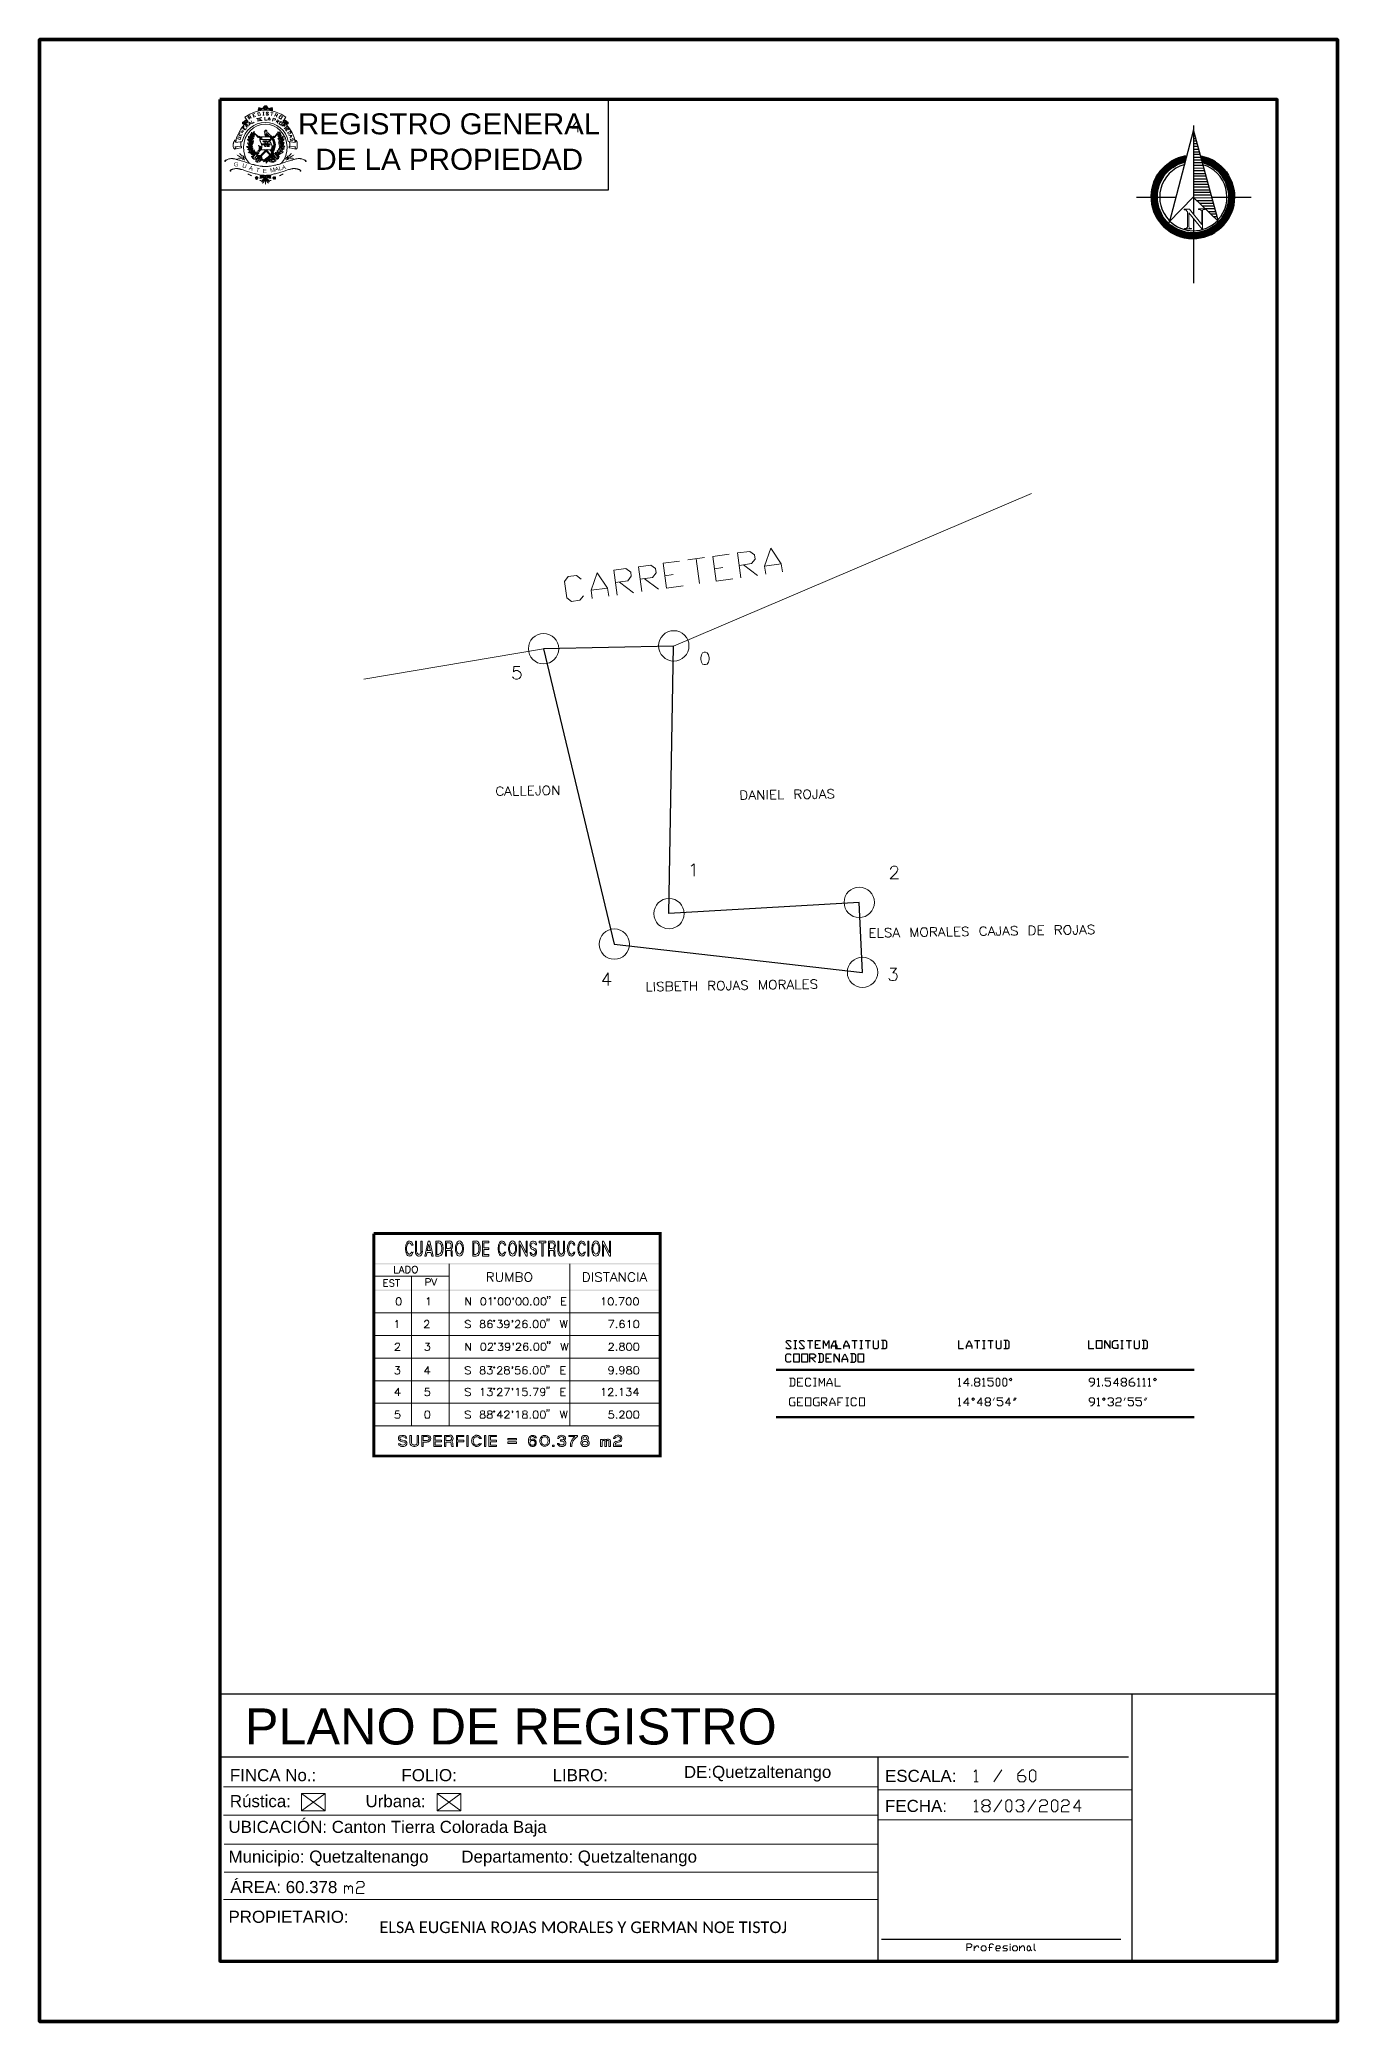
# Model space of a CAD drawing. Header units: millimetres. Extents: x 2424 to 2511, y 1858 to 1990.
import ezdxf

# ---------------------------------------------------------------- set-up
doc = ezdxf.new("R2010")
doc.units = ezdxf.units.MM
for name, color, linetype in [('PDF_0', 7, 'Continuous'), ('PDF_CVL_CUADCON', 7, 'Continuous'), ('PDF_CVL_CUADCON_LIN', 7, 'Continuous'), ('PDF_CVL_CUADCON_TIT', 7, 'Continuous'), ('PDF_CVL_CUADCON_TX', 7, 'Continuous'), ('PDF_CVL_PUNTO_NUM', 7, 'Continuous'), ('PDF_FORMATO', 7, 'Continuous'), ('PDF_Text', 7, 'Continuous'), ('PDF_TEXTO FIJO', 7, 'Continuous')]:
    doc.layers.add(name, color=color, linetype=linetype)
doc.styles.add('PDF Arial-BoldMT', font='arial.ttf')
doc.styles.add('PDF ArialMT', font='arial.ttf')
doc.styles.add('PDF Calibri', font='calibri.ttf')
doc.styles.add('PDF TimesNewRomanPS-BoldMT', font='arial.ttf')

msp = doc.modelspace()

# ---------------------------------------------------------------- texts
at = {"layer": 'PDF_Text', "attachment_point": 4}
for s, insert, char_height, style in [('REGISTRO GENERAL', (2441.48, 1984.72), 1.4002, 'PDF Arial-BoldMT'), ('G', (2437.21, 1982.03), 0.281, 'PDF TimesNewRomanPS-BoldMT'), ('DE LA PROPIEDAD', (2442.63, 1982.36), 1.4083, 'PDF Arial-BoldMT'), ('E', (2439.14, 1981.59), 0.28, 'PDF TimesNewRomanPS-BoldMT'), ('PLANO DE REGISTRO', (2437.94, 1878), 2.4003, 'PDF ArialMT'), ('FINCA No.:', (2436.94, 1874.77), 0.805, 'PDF Arial-BoldMT'), ('FOLIO:', (2448.36, 1874.77), 0.805, 'PDF Arial-BoldMT'), ('LIBRO:', (2458.42, 1874.77), 0.805, 'PDF Arial-BoldMT'), ('DE:Quetzaltenango', (2467.16, 1874.87), 0.8048, 'PDF Arial-BoldMT'), ('ESCALA:', (2480.55, 1874.72), 0.805, 'PDF Arial-BoldMT'), ('Rústica:', (2436.94, 1873.04), 0.805, 'PDF Arial-BoldMT'), ('Urbana:', (2445.97, 1873.04), 0.805, 'PDF Arial-BoldMT'), ('FECHA:', (2480.55, 1872.72), 0.805, 'PDF Arial-BoldMT'), ('UBICACIÓN: Canton Tierra Colorada Baja', (2436.85, 1871.21), 0.8048, 'PDF Arial-BoldMT'), ('Municipio: Quetzaltenango       Departamento: Quetzaltenango', (2436.85, 1869.23), 0.8048, 'PDF Arial-BoldMT'), ('ÁREA: 60.378', (2436.97, 1867.32), 0.8048, 'PDF Arial-BoldMT'), ('PROPIETARIO:', (2436.85, 1865.34), 0.8048, 'PDF Arial-BoldMT'), ('ELSA EUGENIA ROJAS MORALES Y GERMAN NOE TISTOJ', (2446.9, 1864.64), 0.7732, 'PDF Calibri')]:
    msp.add_mtext(s, dxfattribs=dict(at, insert=insert, char_height=char_height, style=style))
at = {"layer": 'PDF_Text', "char_height": 0.281, "attachment_point": 4, "style": 'PDF TimesNewRomanPS-BoldMT'}
for s, insert, rotation in [('U', (2437.78, 1981.97), 342.6476), ('MALA', (2439.62, 1981.62), 13.2659), ('A', (2438.23, 1981.82), 342.6459), ('T', (2438.68, 1981.68), 345.0691)]:
    msp.add_mtext(s, dxfattribs=dict(at, insert=insert, rotation=rotation))

# ---------------------------------------------------------------- hatches: boundary and pattern name
at = {"layer": 'PDF_0', "transparency": 33554559}
msp.add_hatch(color=256, dxfattribs=at).paths.add_polyline_path([(2501.12, 1984.29), (2501.1, 1984.3), (2501.08, 1984.32), (2501.07, 1984.3), (2501.05, 1984.29), (2501.07, 1984.27), (2501.08, 1984.25), (2501.1, 1984.27)])

# ---------------------------------------------------------------- linework, layer by layer
at = {"layer": 'PDF_0', "lineweight": 70}
for points in [[(2424.28, 1858.38), (2424.28, 1990.34), (2510.66, 1990.34), (2510.66, 1858.38), (2424.28, 1858.38), (2510.66, 1858.38), (2510.66, 1990.34), (2424.28, 1990.34)], [(2436.28, 1986.34), (2436.28, 1862.38), (2506.66, 1862.38), (2506.66, 1986.34)]]:
    msp.add_lwpolyline(points, close=True, dxfattribs=at)
at = {"layer": 'PDF_0', "lineweight": 9}
msp.add_lwpolyline([(2440.83, 1983.56), (2441.29, 1983.49), (2441.21, 1983.81), (2441.09, 1984.12), (2440.92, 1984.41), (2440.7, 1984.66), (2440.46, 1984.86), (2440.66, 1985.18), (2440.36, 1985.37), (2440.02, 1985.51), (2439.66, 1985.61), (2439.31, 1985.63), (2438.94, 1985.61), (2438.58, 1985.51), (2438.26, 1985.37), (2437.94, 1985.18), (2438.16, 1984.86), (2437.9, 1984.66), (2437.7, 1984.41), (2437.53, 1984.12), (2437.39, 1983.81), (2437.33, 1983.49), (2437.77, 1983.56, -0.825154)], format="xyb", close=True, dxfattribs=at)
for points in [[(2438.05, 1984.81), (2438.07, 1984.81), (2438.09, 1984.83), (2438.1, 1984.85), (2438.12, 1984.86), (2438.12, 1984.88), (2438.12, 1984.9), (2438.12, 1984.91), (2438.1, 1984.93), (2438.1, 1984.95), (2438.09, 1984.95), (2438.09, 1984.96), (2438.07, 1984.96), (2438.05, 1984.98), (2438.04, 1984.98), (2438.02, 1984.98), (2438, 1984.98), (2437.99, 1984.98), (2437.97, 1984.96), (2437.95, 1984.96), (2437.95, 1984.95), (2437.94, 1984.95), (2437.94, 1984.93), (2437.92, 1984.93), (2437.92, 1984.91), (2437.92, 1984.9), (2437.9, 1984.9), (2437.9, 1984.88), (2437.9, 1984.85), (2437.9, 1984.83), (2437.88, 1984.81), (2437.88, 1984.8), (2437.88, 1984.78), (2437.87, 1984.78), (2437.85, 1984.78), (2437.83, 1984.78), (2437.83, 1984.8), (2437.82, 1984.8), (2437.82, 1984.81), (2437.83, 1984.83), (2437.85, 1984.85), (2437.87, 1984.85), (2437.88, 1984.85), (2437.87, 1984.85), (2437.87, 1984.86), (2437.85, 1984.86), (2437.83, 1984.86), (2437.82, 1984.86), (2437.82, 1984.85), (2437.8, 1984.85), (2437.8, 1984.83), (2437.78, 1984.83), (2437.78, 1984.81), (2437.78, 1984.8), (2437.78, 1984.78), (2437.78, 1984.76), (2437.8, 1984.74), (2437.82, 1984.74), (2437.82, 1984.73), (2437.83, 1984.73), (2437.85, 1984.74), (2437.87, 1984.74), (2437.87, 1984.76), (2437.88, 1984.76), (2437.9, 1984.78), (2437.9, 1984.8), (2437.92, 1984.8), (2437.92, 1984.81), (2437.92, 1984.83), (2437.92, 1984.86), (2437.92, 1984.88), (2437.92, 1984.9), (2437.94, 1984.9), (2437.94, 1984.91), (2437.95, 1984.91), (2437.95, 1984.93), (2437.97, 1984.93), (2437.99, 1984.93), (2437.99, 1984.95), (2438, 1984.95), (2438.02, 1984.95), (2438.04, 1984.93), (2438.05, 1984.93), (2438.07, 1984.91), (2438.07, 1984.9), (2438.07, 1984.88), (2438.07, 1984.86), (2438.07, 1984.85), (2438.07, 1984.83), (2438.05, 1984.83)], [(2438.99, 1985.63), (2439, 1985.64), (2439, 1985.66), (2439.02, 1985.66), (2439.02, 1985.69), (2439.04, 1985.71), (2439.04, 1985.73), (2439.05, 1985.74), (2439.07, 1985.76), (2439.07, 1985.78), (2439.09, 1985.78), (2439.1, 1985.78), (2439.12, 1985.78), (2439.14, 1985.78), (2439.16, 1985.76), (2439.16, 1985.74), (2439.16, 1985.73), (2439.14, 1985.73), (2439.12, 1985.73), (2439.12, 1985.71), (2439.1, 1985.71), (2439.09, 1985.71), (2439.07, 1985.73), (2439.04, 1985.73), (2439.02, 1985.73), (2439, 1985.73), (2438.97, 1985.73), (2438.95, 1985.73), (2438.94, 1985.73), (2438.92, 1985.73), (2438.9, 1985.71), (2438.88, 1985.71), (2438.88, 1985.69), (2438.87, 1985.69), (2438.87, 1985.68), (2438.87, 1985.66), (2438.85, 1985.66), (2438.85, 1985.64), (2438.85, 1985.63), (2438.85, 1985.61), (2438.87, 1985.61), (2438.87, 1985.59), (2438.88, 1985.59), (2438.9, 1985.59), (2438.88, 1985.59), (2438.87, 1985.59), (2438.85, 1985.59), (2438.83, 1985.61), (2438.83, 1985.63), (2438.82, 1985.63), (2438.82, 1985.64), (2438.82, 1985.66), (2438.83, 1985.66), (2438.83, 1985.68), (2438.83, 1985.69), (2438.85, 1985.69), (2438.87, 1985.71), (2438.87, 1985.73), (2438.88, 1985.73), (2438.9, 1985.73), (2438.92, 1985.74), (2438.94, 1985.74), (2438.95, 1985.74), (2438.99, 1985.74), (2439.02, 1985.74), (2439.04, 1985.74), (2439.04, 1985.73), (2439.05, 1985.73), (2439.07, 1985.73), (2439.09, 1985.73), (2439.1, 1985.73), (2439.12, 1985.73), (2439.14, 1985.73), (2439.14, 1985.74), (2439.16, 1985.74), (2439.16, 1985.76), (2439.14, 1985.76), (2439.12, 1985.76), (2439.1, 1985.76), (2439.09, 1985.74), (2439.09, 1985.73), (2439.07, 1985.71), (2439.07, 1985.69), (2439.05, 1985.69), (2439.05, 1985.68), (2439.04, 1985.66), (2439.04, 1985.64), (2439.02, 1985.64), (2439.02, 1985.63), (2439, 1985.63), (2439, 1985.61), (2438.99, 1985.61), (2438.97, 1985.61), (2438.95, 1985.61), (2438.95, 1985.63), (2438.94, 1985.63), (2438.94, 1985.64), (2438.94, 1985.66), (2438.94, 1985.68), (2438.94, 1985.69), (2438.95, 1985.69), (2438.95, 1985.71), (2438.97, 1985.71), (2438.97, 1985.69), (2438.97, 1985.68), (2438.95, 1985.68), (2438.95, 1985.66), (2438.95, 1985.64), (2438.97, 1985.63)], [(2439.61, 1985.63), (2439.61, 1985.64), (2439.6, 1985.66), (2439.58, 1985.69), (2439.58, 1985.71), (2439.56, 1985.73), (2439.56, 1985.74), (2439.55, 1985.74), (2439.55, 1985.76), (2439.53, 1985.76), (2439.53, 1985.78), (2439.51, 1985.78), (2439.49, 1985.78), (2439.48, 1985.78), (2439.46, 1985.78), (2439.46, 1985.76), (2439.44, 1985.76), (2439.44, 1985.74), (2439.46, 1985.74), (2439.46, 1985.73), (2439.48, 1985.73), (2439.49, 1985.71), (2439.51, 1985.71), (2439.53, 1985.71), (2439.55, 1985.73), (2439.56, 1985.73), (2439.58, 1985.73), (2439.61, 1985.73), (2439.63, 1985.73), (2439.65, 1985.73), (2439.66, 1985.73), (2439.68, 1985.73), (2439.7, 1985.73), (2439.71, 1985.71), (2439.73, 1985.69), (2439.73, 1985.68), (2439.75, 1985.68), (2439.75, 1985.66), (2439.75, 1985.64), (2439.75, 1985.63), (2439.75, 1985.61), (2439.73, 1985.61), (2439.73, 1985.59), (2439.71, 1985.59), (2439.7, 1985.59), (2439.71, 1985.59), (2439.73, 1985.59), (2439.75, 1985.59), (2439.77, 1985.59), (2439.77, 1985.61), (2439.78, 1985.61), (2439.78, 1985.63), (2439.78, 1985.64), (2439.78, 1985.66), (2439.78, 1985.68), (2439.77, 1985.68), (2439.77, 1985.69), (2439.75, 1985.71), (2439.73, 1985.73), (2439.71, 1985.73), (2439.7, 1985.73), (2439.68, 1985.74), (2439.66, 1985.74), (2439.63, 1985.74), (2439.6, 1985.74), (2439.58, 1985.74), (2439.56, 1985.73), (2439.55, 1985.73), (2439.53, 1985.73), (2439.51, 1985.73), (2439.49, 1985.73), (2439.48, 1985.73), (2439.46, 1985.74), (2439.46, 1985.76), (2439.48, 1985.76), (2439.49, 1985.76), (2439.51, 1985.76), (2439.51, 1985.74), (2439.53, 1985.73), (2439.53, 1985.71), (2439.55, 1985.69), (2439.55, 1985.68), (2439.56, 1985.66), (2439.58, 1985.64), (2439.6, 1985.63), (2439.61, 1985.61), (2439.63, 1985.61), (2439.65, 1985.61), (2439.65, 1985.63), (2439.66, 1985.63), (2439.66, 1985.64), (2439.68, 1985.64), (2439.68, 1985.66), (2439.68, 1985.68), (2439.66, 1985.69), (2439.65, 1985.71), (2439.63, 1985.71), (2439.63, 1985.69), (2439.65, 1985.68), (2439.66, 1985.68), (2439.66, 1985.66), (2439.66, 1985.64), (2439.65, 1985.64), (2439.65, 1985.63), (2439.63, 1985.63)], [(2440.21, 1985.12), (2440.31, 1985.29), (2440.44, 1985.22), (2440.34, 1985.05)], [(2440.22, 1984.73), (2440.34, 1984.88), (2440.44, 1984.8), (2440.34, 1984.64)], [(2440.56, 1984.81), (2440.54, 1984.81), (2440.53, 1984.81), (2440.51, 1984.83), (2440.51, 1984.85), (2440.49, 1984.85), (2440.49, 1984.86), (2440.49, 1984.88), (2440.49, 1984.9), (2440.49, 1984.91), (2440.49, 1984.93), (2440.51, 1984.95), (2440.53, 1984.96), (2440.54, 1984.96), (2440.54, 1984.98), (2440.56, 1984.98), (2440.58, 1984.98), (2440.6, 1984.98), (2440.61, 1984.98), (2440.63, 1984.98), (2440.63, 1984.96), (2440.65, 1984.96), (2440.66, 1984.95), (2440.68, 1984.93), (2440.68, 1984.91), (2440.7, 1984.91), (2440.7, 1984.9), (2440.7, 1984.88), (2440.71, 1984.85), (2440.71, 1984.83), (2440.71, 1984.81), (2440.71, 1984.8), (2440.73, 1984.78), (2440.75, 1984.78), (2440.77, 1984.78), (2440.78, 1984.8), (2440.78, 1984.81), (2440.78, 1984.83), (2440.77, 1984.83), (2440.77, 1984.85), (2440.75, 1984.85), (2440.73, 1984.85), (2440.73, 1984.86), (2440.75, 1984.86), (2440.77, 1984.86), (2440.78, 1984.86), (2440.8, 1984.85), (2440.82, 1984.83), (2440.82, 1984.81), (2440.83, 1984.8), (2440.83, 1984.78), (2440.83, 1984.76), (2440.82, 1984.76), (2440.82, 1984.74), (2440.8, 1984.74), (2440.78, 1984.73), (2440.77, 1984.74), (2440.75, 1984.74), (2440.73, 1984.76), (2440.71, 1984.76), (2440.71, 1984.78), (2440.7, 1984.78), (2440.7, 1984.8), (2440.7, 1984.81), (2440.7, 1984.83), (2440.7, 1984.86), (2440.68, 1984.88), (2440.68, 1984.9), (2440.66, 1984.91), (2440.65, 1984.93), (2440.63, 1984.93), (2440.61, 1984.95), (2440.6, 1984.95), (2440.58, 1984.95), (2440.56, 1984.93), (2440.54, 1984.93), (2440.54, 1984.91), (2440.53, 1984.9), (2440.53, 1984.88), (2440.53, 1984.86), (2440.53, 1984.85), (2440.54, 1984.83), (2440.54, 1984.81)], [(2439.27, 1984.22), (2439.22, 1984.17), (2439.27, 1984.17), (2439.29, 1984.17), (2439.29, 1984.2)], [(2439.61, 1983), (2438.99, 1983)], [(2439.17, 1981.12), (2439.19, 1981.12), (2439.21, 1981.12), (2439.22, 1981.12), (2439.24, 1981.12), (2439.26, 1981.12), (2439.27, 1981.14), (2439.29, 1981.14), (2439.29, 1981.15), (2439.29, 1981.17), (2439.31, 1981.17), (2439.31, 1981.19), (2439.31, 1981.2), (2439.31, 1981.22), (2439.29, 1981.24), (2439.29, 1981.25), (2439.27, 1981.27), (2439.26, 1981.29), (2439.24, 1981.29), (2439.22, 1981.29), (2439.22, 1981.3), (2439.21, 1981.3), (2439.19, 1981.3), (2439.17, 1981.3), (2439.17, 1981.29), (2439.16, 1981.29), (2439.14, 1981.29), (2439.12, 1981.29), (2439.1, 1981.27), (2439.09, 1981.25), (2439.07, 1981.24), (2439.05, 1981.22), (2439.04, 1981.22), (2439.02, 1981.22), (2439, 1981.24), (2439, 1981.25), (2439, 1981.27), (2439.02, 1981.29), (2439.04, 1981.29), (2439.05, 1981.29), (2439.05, 1981.27), (2439.07, 1981.27), (2439.07, 1981.29), (2439.07, 1981.3), (2439.05, 1981.3), (2439.04, 1981.32), (2439.02, 1981.32), (2439, 1981.32), (2438.99, 1981.3), (2438.97, 1981.3), (2438.97, 1981.29), (2438.95, 1981.29), (2438.95, 1981.27), (2438.95, 1981.25), (2438.95, 1981.24), (2438.95, 1981.22), (2438.97, 1981.22), (2438.97, 1981.2), (2438.99, 1981.2), (2439, 1981.2), (2439.02, 1981.2), (2439.04, 1981.2), (2439.05, 1981.2), (2439.07, 1981.22), (2439.09, 1981.22), (2439.09, 1981.24), (2439.1, 1981.25), (2439.12, 1981.25), (2439.12, 1981.27), (2439.14, 1981.27), (2439.16, 1981.27), (2439.17, 1981.27), (2439.19, 1981.27), (2439.21, 1981.27), (2439.22, 1981.25), (2439.24, 1981.25), (2439.24, 1981.24), (2439.26, 1981.22), (2439.26, 1981.2), (2439.26, 1981.19), (2439.26, 1981.17), (2439.24, 1981.17), (2439.24, 1981.15), (2439.22, 1981.14), (2439.21, 1981.14), (2439.19, 1981.14), (2439.19, 1981.12)], [(2439.43, 1981.12), (2439.41, 1981.12), (2439.39, 1981.12), (2439.38, 1981.12), (2439.36, 1981.12), (2439.34, 1981.12), (2439.34, 1981.14), (2439.32, 1981.14), (2439.31, 1981.15), (2439.31, 1981.17), (2439.31, 1981.19), (2439.31, 1981.2), (2439.31, 1981.22), (2439.31, 1981.24), (2439.31, 1981.25), (2439.32, 1981.25), (2439.32, 1981.27), (2439.34, 1981.27), (2439.34, 1981.29), (2439.36, 1981.29), (2439.38, 1981.29), (2439.39, 1981.3), (2439.41, 1981.3), (2439.43, 1981.3), (2439.44, 1981.29), (2439.46, 1981.29), (2439.48, 1981.29), (2439.49, 1981.27), (2439.51, 1981.25), (2439.53, 1981.24), (2439.55, 1981.24), (2439.55, 1981.22), (2439.56, 1981.22), (2439.58, 1981.22), (2439.6, 1981.22), (2439.6, 1981.24), (2439.61, 1981.24), (2439.61, 1981.25), (2439.61, 1981.27), (2439.6, 1981.27), (2439.6, 1981.29), (2439.58, 1981.29), (2439.56, 1981.29), (2439.55, 1981.29), (2439.55, 1981.27), (2439.53, 1981.27), (2439.53, 1981.29), (2439.55, 1981.29), (2439.55, 1981.3), (2439.56, 1981.3), (2439.56, 1981.32), (2439.58, 1981.32), (2439.6, 1981.32), (2439.61, 1981.3), (2439.63, 1981.3), (2439.65, 1981.29), (2439.66, 1981.27), (2439.66, 1981.25), (2439.66, 1981.24), (2439.65, 1981.24), (2439.65, 1981.22), (2439.63, 1981.2), (2439.61, 1981.2), (2439.6, 1981.2), (2439.58, 1981.2), (2439.56, 1981.2), (2439.55, 1981.2), (2439.55, 1981.22), (2439.53, 1981.22), (2439.51, 1981.24), (2439.49, 1981.25), (2439.48, 1981.27), (2439.46, 1981.27), (2439.44, 1981.27), (2439.43, 1981.27), (2439.41, 1981.27), (2439.39, 1981.27), (2439.38, 1981.25), (2439.36, 1981.24), (2439.36, 1981.22), (2439.34, 1981.22), (2439.34, 1981.2), (2439.34, 1981.19), (2439.36, 1981.17), (2439.36, 1981.15), (2439.38, 1981.15), (2439.38, 1981.14), (2439.39, 1981.14), (2439.41, 1981.14)]]:
    msp.add_lwpolyline(points, close=True, dxfattribs=at)
for points in [[(2437.92, 1984.85), (2437.92, 1984.83), (2437.94, 1984.81), (2437.95, 1984.8), (2437.97, 1984.81), (2437.99, 1984.81), (2437.99, 1984.83), (2437.99, 1984.85), (2437.97, 1984.85), (2437.97, 1984.86), (2437.95, 1984.86), (2437.97, 1984.86), (2437.99, 1984.86), (2438, 1984.85), (2438, 1984.83), (2438.02, 1984.83), (2438.02, 1984.81), (2438.02, 1984.8), (2438, 1984.8), (2438, 1984.78), (2437.99, 1984.78), (2437.99, 1984.76), (2437.97, 1984.76), (2437.95, 1984.76), (2437.94, 1984.78), (2437.92, 1984.78), (2437.9, 1984.8), (2437.9, 1984.78), (2437.9, 1984.74), (2437.9, 1984.73), (2437.9, 1984.71), (2437.9, 1984.69), (2437.9, 1984.68), (2437.9, 1984.66), (2437.88, 1984.66), (2437.88, 1984.64), (2437.87, 1984.64), (2437.87, 1984.66), (2437.87, 1984.68), (2437.87, 1984.69), (2437.87, 1984.71), (2437.85, 1984.73), (2437.85, 1984.74), (2437.87, 1984.74), (2437.87, 1984.76), (2437.88, 1984.78)], [(2437.88, 1984.64), (2437.9, 1984.66), (2437.92, 1984.68), (2437.94, 1984.69), (2437.95, 1984.69), (2437.95, 1984.71), (2437.95, 1984.73), (2437.95, 1984.74), (2437.95, 1984.76), (2437.95, 1984.78)], [(2437.92, 1984.8), (2437.94, 1984.78), (2437.94, 1984.76), (2437.94, 1984.74), (2437.94, 1984.73), (2437.94, 1984.71), (2437.94, 1984.69), (2437.92, 1984.69), (2437.9, 1984.69), (2437.9, 1984.71)], [(2438.09, 1984.49), (2437.97, 1984.63), (2438.04, 1984.69), (2438.09, 1984.71), (2438.1, 1984.68), (2438.1, 1984.64), (2438.04, 1984.56)], [(2438.24, 1985.03), (2438.14, 1985.2), (2438.24, 1985.27), (2438.29, 1985.25), (2438.31, 1985.22), (2438.29, 1985.18), (2438.19, 1985.12)], [(2438.22, 1985.13), (2438.38, 1985.12)], [(2438.26, 1984.64), (2438.22, 1984.69), (2438.22, 1984.85), (2438.36, 1984.78), (2438.39, 1984.73)], [(2438.22, 1984.69), (2438.36, 1984.78)], [(2438.36, 1984.93), (2438.44, 1984.76), (2438.56, 1984.83)], [(2438.66, 1985.24), (2438.53, 1985.18), (2438.46, 1985.37), (2438.61, 1985.42)], [(2438.49, 1985.27), (2438.56, 1985.3)], [(2438.78, 1984.9), (2438.88, 1984.93), (2438.9, 1984.96), (2438.87, 1985.08), (2438.83, 1985.1), (2438.71, 1985.08)], [(2438.77, 1985.08), (2438.82, 1984.91)], [(2438.92, 1985.39), (2438.95, 1985.39), (2438.97, 1985.3), (2438.87, 1985.29), (2438.82, 1985.3), (2438.8, 1985.44), (2438.83, 1985.47), (2438.94, 1985.49)], [(2439, 1985.74), (2438.99, 1985.76), (2438.95, 1985.76), (2438.94, 1985.78), (2438.92, 1985.78), (2438.9, 1985.78), (2438.88, 1985.78), (2438.87, 1985.78), (2438.87, 1985.76), (2438.87, 1985.74), (2438.85, 1985.76), (2438.85, 1985.78), (2438.85, 1985.79), (2438.87, 1985.79), (2438.88, 1985.79), (2438.9, 1985.79), (2438.92, 1985.79), (2438.94, 1985.79), (2438.95, 1985.78), (2438.97, 1985.78), (2438.99, 1985.76), (2439, 1985.74), (2439.02, 1985.74), (2439.04, 1985.73)], [(2439.1, 1984.96), (2438.95, 1984.95), (2438.94, 1985.13), (2439.07, 1985.15)], [(2438.94, 1985.03), (2439.02, 1985.05)], [(2439.14, 1985.51), (2439.22, 1985.51)], [(2439.14, 1985.3), (2439.22, 1985.3)], [(2439.17, 1985.51), (2439.17, 1985.3)], [(2439.27, 1985.17), (2439.27, 1984.98), (2439.43, 1984.98)], [(2439.36, 1985.34), (2439.39, 1985.3), (2439.46, 1985.3), (2439.51, 1985.34), (2439.36, 1985.47), (2439.39, 1985.51), (2439.46, 1985.51), (2439.51, 1985.47)], [(2439.48, 1984.98), (2439.48, 1985.03), (2439.58, 1985.15), (2439.63, 1985.02), (2439.61, 1984.95)], [(2439.48, 1985.03), (2439.63, 1985.02)], [(2439.6, 1985.74), (2439.63, 1985.76), (2439.65, 1985.76), (2439.66, 1985.78), (2439.68, 1985.78), (2439.7, 1985.78), (2439.71, 1985.78), (2439.73, 1985.78), (2439.73, 1985.76), (2439.73, 1985.74), (2439.75, 1985.74), (2439.75, 1985.76), (2439.77, 1985.76), (2439.77, 1985.78), (2439.75, 1985.79), (2439.73, 1985.79), (2439.71, 1985.79), (2439.7, 1985.79), (2439.68, 1985.79), (2439.66, 1985.79), (2439.66, 1985.78), (2439.65, 1985.78), (2439.63, 1985.78), (2439.61, 1985.76), (2439.6, 1985.74), (2439.58, 1985.74), (2439.56, 1985.73)], [(2439.66, 1985.49), (2439.82, 1985.46)], [(2439.75, 1985.47), (2439.71, 1985.29)], [(2439.78, 1984.91), (2439.83, 1985.1), (2439.95, 1985.07), (2439.97, 1985.03), (2439.97, 1985), (2439.92, 1984.98), (2439.82, 1985)], [(2439.92, 1985.24), (2439.99, 1985.42), (2440.1, 1985.37), (2440.12, 1985.34), (2440.12, 1985.3), (2440.07, 1985.29), (2439.95, 1985.32)], [(2440, 1985.32), (2440.07, 1985.18)], [(2440.02, 1984.85), (2440.1, 1985), (2440.21, 1984.95), (2440.22, 1984.9), (2440.21, 1984.88), (2440.16, 1984.86), (2440.05, 1984.93)], [(2440.09, 1984.9), (2440.14, 1984.76)], [(2440.41, 1984.57), (2440.53, 1984.73), (2440.61, 1984.64), (2440.63, 1984.61), (2440.61, 1984.57), (2440.56, 1984.57), (2440.48, 1984.64)], [(2440.71, 1984.71), (2440.7, 1984.69), (2440.68, 1984.69), (2440.66, 1984.71), (2440.66, 1984.73), (2440.66, 1984.74), (2440.66, 1984.76), (2440.68, 1984.76), (2440.68, 1984.78), (2440.7, 1984.8), (2440.7, 1984.78), (2440.68, 1984.78), (2440.66, 1984.78), (2440.66, 1984.76), (2440.65, 1984.76), (2440.63, 1984.76), (2440.61, 1984.78), (2440.6, 1984.78), (2440.6, 1984.8), (2440.6, 1984.81), (2440.6, 1984.83), (2440.6, 1984.85), (2440.61, 1984.85), (2440.61, 1984.86), (2440.63, 1984.86), (2440.65, 1984.86), (2440.63, 1984.85), (2440.63, 1984.83), (2440.63, 1984.81), (2440.65, 1984.81), (2440.65, 1984.8), (2440.66, 1984.8), (2440.66, 1984.81), (2440.68, 1984.81), (2440.68, 1984.83), (2440.7, 1984.85)], [(2440.71, 1984.64), (2440.7, 1984.66), (2440.7, 1984.68), (2440.68, 1984.69), (2440.66, 1984.69), (2440.66, 1984.71), (2440.65, 1984.73), (2440.65, 1984.74), (2440.65, 1984.76), (2440.66, 1984.76), (2440.66, 1984.78)], [(2440.7, 1984.8), (2440.71, 1984.78), (2440.71, 1984.74), (2440.71, 1984.73), (2440.71, 1984.71), (2440.7, 1984.69), (2440.7, 1984.68), (2440.71, 1984.66), (2440.73, 1984.64), (2440.75, 1984.64), (2440.73, 1984.64), (2440.73, 1984.66), (2440.73, 1984.68), (2440.73, 1984.69), (2440.75, 1984.69), (2440.75, 1984.71), (2440.75, 1984.73), (2440.75, 1984.74), (2440.75, 1984.76), (2440.73, 1984.78)], [(2437.27, 1983.05), (2437.66, 1983.12), (2437.68, 1983.12), (2437.7, 1983.12), (2437.7, 1983.13), (2437.72, 1983.13), (2437.72, 1983.15), (2437.72, 1983.17), (2437.72, 1983.19), (2437.72, 1983.2), (2437.72, 1983.22), (2437.7, 1983.22), (2437.7, 1983.24), (2437.68, 1983.24), (2437.27, 1983.19), (2437.29, 1983.19), (2437.31, 1983.17), (2437.33, 1983.15), (2437.33, 1983.13), (2437.33, 1983.12), (2437.33, 1983.1), (2437.31, 1983.1), (2437.31, 1983.08), (2437.29, 1983.07), (2437.27, 1983.07), (2437.27, 1983.05), (2437.26, 1983.05), (2437.24, 1983.07), (2437.22, 1983.07), (2437.22, 1983.08), (2437.21, 1983.1), (2437.19, 1983.12), (2437.19, 1983.13), (2437.19, 1983.15), (2437.17, 1983.19), (2437.17, 1983.2), (2437.17, 1983.25), (2437.17, 1983.3), (2437.17, 1983.35), (2437.17, 1983.39), (2437.19, 1983.41), (2437.19, 1983.44), (2437.19, 1983.46), (2437.19, 1983.49), (2437.21, 1983.51), (2437.21, 1983.54), (2437.22, 1983.56), (2437.22, 1983.58), (2437.24, 1983.61), (2437.26, 1983.64), (2437.33, 1983.49)], [(2437.26, 1983.64), (2437.36, 1983.66)], [(2437.56, 1983.81), (2437.58, 1983.85), (2437.66, 1983.83), (2437.65, 1983.73), (2437.6, 1983.69), (2437.48, 1983.73), (2437.46, 1983.76), (2437.49, 1983.88)], [(2437.77, 1984.03), (2437.7, 1983.9), (2437.53, 1983.98), (2437.6, 1984.12)], [(2437.61, 1983.95), (2437.65, 1984)], [(2437.8, 1984.12), (2437.65, 1984.2), (2437.88, 1984.25), (2437.72, 1984.34)], [(2437.66, 1983.24), (2437.66, 1983.27), (2437.66, 1983.32), (2437.66, 1983.35), (2437.66, 1983.39), (2437.68, 1983.44), (2437.68, 1983.46), (2437.68, 1983.47), (2437.68, 1983.49), (2437.7, 1983.51), (2437.7, 1983.54), (2437.7, 1983.56)], [(2438.04, 1984.42), (2437.94, 1984.32), (2437.8, 1984.44), (2437.9, 1984.56)], [(2437.87, 1984.39), (2437.92, 1984.44)], [(2438.05, 1984.59), (2438.21, 1984.59)], [(2438.85, 1983.81), (2438.88, 1983.83), (2438.49, 1984.2), (2438.83, 1983.81)], [(2438.97, 1983.85), (2438.87, 1983.91), (2438.85, 1983.88), (2438.95, 1983.81)], [(2438.87, 1983.85), (2438.87, 1983.86)], [(2438.88, 1983.83), (2438.88, 1983.85)], [(2439.04, 1983.76), (2439.04, 1983.78), (2439.02, 1983.78), (2439.02, 1983.8), (2439, 1983.8), (2438.99, 1983.8), (2438.99, 1983.78), (2438.99, 1983.76), (2438.97, 1983.76), (2438.97, 1983.74), (2438.97, 1983.73), (2438.99, 1983.73), (2438.99, 1983.71), (2438.99, 1983.69), (2439, 1983.69), (2439.02, 1983.69), (2439.04, 1983.69), (2439.05, 1983.69), (2439.05, 1983.71), (2439.07, 1983.71), (2439.07, 1983.73), (2439.07, 1983.74), (2439.07, 1983.76), (2439.07, 1983.78), (2439.07, 1983.8), (2439.07, 1983.81), (2439.07, 1983.83), (2439.05, 1983.85), (2439.04, 1983.86), (2439.02, 1983.86), (2439, 1983.86), (2438.99, 1983.86), (2438.99, 1983.85), (2438.97, 1983.85), (2438.95, 1983.83), (2438.95, 1983.81), (2438.94, 1983.8), (2438.94, 1983.78), (2438.94, 1983.76), (2438.94, 1983.74), (2438.94, 1983.73), (2438.94, 1983.71), (2438.94, 1983.69), (2438.94, 1983.68), (2438.94, 1983.64), (2438.95, 1983.61), (2438.95, 1983.58), (2438.97, 1983.56), (2438.99, 1983.52), (2439, 1983.47), (2439.02, 1983.44), (2439.04, 1983.41), (2439.05, 1983.37), (2439.05, 1983.35), (2439.07, 1983.32), (2439.07, 1983.29), (2439.07, 1983.25), (2439.07, 1983.22), (2439.07, 1983.2), (2439.07, 1983.17), (2439.07, 1983.13), (2439.07, 1983.1), (2439.05, 1983.07), (2439.05, 1983.05), (2439.04, 1983.03), (2439.04, 1983.02), (2439.02, 1983.02), (2439.02, 1983), (2439, 1983), (2438.99, 1983), (2438.97, 1983), (2438.95, 1983), (2438.94, 1983.02), (2438.92, 1983.03), (2438.9, 1983.05), (2438.9, 1983.07), (2438.9, 1983.08), (2438.9, 1983.1), (2438.9, 1983.12), (2438.9, 1983.13), (2438.9, 1983.15), (2438.92, 1983.15), (2438.92, 1983.17), (2438.94, 1983.17), (2438.95, 1983.19), (2438.97, 1983.19), (2438.99, 1983.17), (2439, 1983.17), (2439, 1983.15), (2439.02, 1983.15), (2439.02, 1983.13), (2439.02, 1983.12), (2439.02, 1983.1), (2439.02, 1983.08), (2439.02, 1983.07), (2439.02, 1983.05), (2439, 1983.05), (2439, 1983.03), (2438.99, 1983.03), (2438.97, 1983.03), (2438.95, 1983.03), (2438.95, 1983.05), (2438.95, 1983.07), (2438.94, 1983.07), (2438.94, 1983.08), (2438.95, 1983.1), (2438.95, 1983.12), (2438.97, 1983.12), (2438.97, 1983.1), (2438.99, 1983.1), (2438.99, 1983.08), (2438.99, 1983.07)], [(2439.02, 1983.86), (2439.6, 1983.86), (2439.61, 1983.86), (2439.63, 1983.86), (2439.63, 1983.85), (2439.65, 1983.83), (2439.66, 1983.81), (2439.66, 1983.8), (2439.66, 1983.78), (2439.66, 1983.76), (2439.66, 1983.74), (2439.66, 1983.73), (2439.65, 1983.71), (2439.65, 1983.69), (2439.63, 1983.69), (2439.61, 1983.69), (2439.02, 1983.69)], [(2439.12, 1983.34), (2439.14, 1983.32), (2439.16, 1983.32), (2439.16, 1983.34), (2439.12, 1983.37), (2439.12, 1983.39), (2439.14, 1983.39), (2439.16, 1983.37)], [(2439.14, 1983.59), (2439.16, 1983.52), (2439.19, 1983.52)], [(2439.22, 1983.32), (2439.19, 1983.32), (2439.17, 1983.39), (2439.21, 1983.39)], [(2439.17, 1983.35), (2439.19, 1983.35)], [(2439.19, 1983.59), (2439.21, 1983.59), (2439.22, 1983.52), (2439.21, 1983.52)], [(2439.24, 1983.32), (2439.22, 1983.39), (2439.26, 1983.39), (2439.26, 1983.37), (2439.26, 1983.35), (2439.22, 1983.35)], [(2439.24, 1983.22), (2439.27, 1983.22), (2439.27, 1983.27), (2439.26, 1983.29), (2439.22, 1983.29)], [(2439.26, 1983.56), (2439.27, 1983.58), (2439.26, 1983.59), (2439.24, 1983.59), (2439.26, 1983.52)], [(2439.24, 1983.52), (2439.27, 1983.52), (2439.27, 1983.54), (2439.26, 1983.56), (2439.24, 1983.56)], [(2439.24, 1983.29), (2439.26, 1983.22)], [(2439.27, 1984.17), (2439.27, 1984.15), (2439.27, 1984.13), (2439.27, 1984.12), (2439.27, 1984.1), (2439.26, 1984.08), (2439.26, 1984.07), (2439.26, 1984.05), (2439.26, 1984.03), (2439.27, 1984.02), (2439.27, 1984), (2439.27, 1983.98), (2439.29, 1983.98), (2439.29, 1983.96), (2439.31, 1983.95), (2439.31, 1983.93), (2439.32, 1983.93), (2439.34, 1983.91), (2439.36, 1983.9), (2439.38, 1983.9), (2439.39, 1983.9), (2439.41, 1983.88), (2439.43, 1983.88), (2439.44, 1983.88), (2439.48, 1983.88), (2439.51, 1983.88), (2439.53, 1983.88)], [(2439.26, 1983.47), (2439.26, 1983.49), (2439.27, 1983.42), (2439.26, 1983.42)], [(2439.27, 1984.25), (2439.27, 1984.27), (2439.27, 1984.29), (2439.29, 1984.29), (2439.29, 1984.3), (2439.31, 1984.3), (2439.34, 1984.3), (2439.36, 1984.3), (2439.38, 1984.29), (2439.39, 1984.29), (2439.41, 1984.27), (2439.41, 1984.25), (2439.41, 1984.24)], [(2439.27, 1984.22), (2439.27, 1984.24), (2439.27, 1984.25), (2439.27, 1984.27), (2439.29, 1984.27), (2439.31, 1984.29), (2439.32, 1984.29), (2439.34, 1984.29), (2439.36, 1984.27), (2439.38, 1984.27), (2439.39, 1984.27), (2439.39, 1984.25), (2439.41, 1984.25), (2439.41, 1984.24), (2439.41, 1984.22), (2439.41, 1984.2), (2439.41, 1984.19), (2439.41, 1984.17), (2439.41, 1984.15), (2439.43, 1984.15), (2439.46, 1984.13), (2439.48, 1984.1), (2439.51, 1984.08), (2439.56, 1984.05), (2439.61, 1984), (2439.66, 1983.96), (2439.7, 1983.91), (2439.73, 1983.9), (2439.75, 1983.86), (2439.77, 1983.85), (2439.8, 1983.81), (2439.82, 1983.8), (2439.83, 1983.76), (2439.85, 1983.74), (2439.87, 1983.71), (2439.88, 1983.68), (2439.9, 1983.66), (2439.92, 1983.63), (2439.92, 1983.59), (2439.93, 1983.56), (2439.93, 1983.52), (2439.95, 1983.49), (2439.95, 1983.46), (2439.95, 1983.42), (2439.95, 1983.41), (2439.97, 1983.37), (2439.97, 1983.34), (2439.97, 1983.3), (2439.95, 1983.27), (2439.95, 1983.24), (2439.95, 1983.2), (2439.95, 1983.17), (2439.93, 1983.13), (2439.93, 1983.1), (2439.92, 1983.07), (2439.92, 1983.03), (2439.9, 1983.02), (2439.9, 1982.98), (2439.88, 1982.95), (2439.87, 1982.91), (2439.85, 1982.9), (2439.82, 1982.83), (2439.77, 1982.71), (2439.73, 1982.66), (2439.7, 1982.59)], [(2439.27, 1983.39), (2439.31, 1983.39)], [(2439.34, 1983.52), (2439.29, 1983.52), (2439.29, 1983.59), (2439.32, 1983.59)], [(2439.29, 1983.56), (2439.31, 1983.56)], [(2439.29, 1983.44), (2439.31, 1983.42), (2439.32, 1983.42), (2439.32, 1983.44), (2439.32, 1983.46), (2439.32, 1983.47), (2439.29, 1983.47), (2439.29, 1983.49), (2439.32, 1983.49)], [(2439.29, 1983.39), (2439.31, 1983.32)], [(2439.34, 1983.22), (2439.29, 1983.22), (2439.29, 1983.29), (2439.32, 1983.29)], [(2439.32, 1984.24), (2439.32, 1984.24)], [(2439.36, 1983.52), (2439.34, 1983.59), (2439.38, 1983.59), (2439.38, 1983.58), (2439.38, 1983.56), (2439.34, 1983.56)], [(2439.36, 1983.39), (2439.34, 1983.39), (2439.36, 1983.32), (2439.34, 1983.32)], [(2439.36, 1983.56), (2439.39, 1983.52)], [(2439.43, 1983.32), (2439.38, 1983.32), (2439.38, 1983.39), (2439.41, 1983.39)], [(2439.38, 1983.35), (2439.39, 1983.35)], [(2439.39, 1983.59), (2439.43, 1983.59)], [(2439.41, 1983.49), (2439.41, 1983.42), (2439.44, 1983.42), (2439.44, 1983.44), (2439.43, 1983.47), (2439.43, 1983.49), (2439.39, 1983.49)], [(2439.39, 1983.27), (2439.41, 1983.29), (2439.41, 1983.22), (2439.43, 1983.22)], [(2439.41, 1983.59), (2439.43, 1983.52)], [(2439.44, 1983.32), (2439.43, 1983.39), (2439.46, 1983.34), (2439.46, 1983.39), (2439.48, 1983.32)], [(2439.46, 1983.25), (2439.48, 1983.24), (2439.48, 1983.22), (2439.46, 1983.22), (2439.44, 1983.22), (2439.44, 1983.24), (2439.44, 1983.25), (2439.46, 1983.25), (2439.48, 1983.25), (2439.48, 1983.27), (2439.46, 1983.29), (2439.44, 1983.29), (2439.43, 1983.27), (2439.44, 1983.25)], [(2439.49, 1983.42), (2439.46, 1983.42), (2439.44, 1983.49), (2439.49, 1983.49)], [(2439.46, 1983.52), (2439.46, 1983.54), (2439.48, 1983.59), (2439.49, 1983.54), (2439.49, 1983.52)], [(2439.46, 1983.54), (2439.49, 1983.54)], [(2439.46, 1983.46), (2439.48, 1983.46)], [(2439.51, 1983.35), (2439.53, 1983.37), (2439.51, 1983.37), (2439.51, 1983.39), (2439.48, 1983.39)], [(2439.49, 1983.39), (2439.49, 1983.32), (2439.53, 1983.32), (2439.53, 1983.34), (2439.51, 1983.35), (2439.49, 1983.35)], [(2439.49, 1983.27), (2439.49, 1983.29), (2439.51, 1983.29), (2439.53, 1983.27), (2439.53, 1983.25), (2439.49, 1983.25), (2439.49, 1983.24), (2439.49, 1983.22), (2439.53, 1983.22)], [(2439.51, 1983.52), (2439.55, 1983.52), (2439.55, 1983.54), (2439.55, 1983.58), (2439.53, 1983.59), (2439.51, 1983.59), (2439.53, 1983.52)], [(2439.55, 1983.32), (2439.53, 1983.39), (2439.56, 1983.39), (2439.58, 1983.37), (2439.56, 1983.35), (2439.55, 1983.35), (2439.58, 1983.32)], [(2439.55, 1983.27), (2439.55, 1983.29), (2439.56, 1983.22), (2439.58, 1983.22)], [(2439.58, 1983.64), (2439.7, 1983.78)], [(2439.58, 1983.69), (2439.58, 1983.66), (2439.58, 1983.64), (2439.58, 1983.63), (2439.6, 1983.59), (2439.6, 1983.58), (2439.61, 1983.56), (2439.61, 1983.52), (2439.63, 1983.51), (2439.66, 1983.47), (2439.68, 1983.42), (2439.7, 1983.41), (2439.7, 1983.39), (2439.71, 1983.37), (2439.73, 1983.34), (2439.73, 1983.32), (2439.73, 1983.29), (2439.73, 1983.27), (2439.75, 1983.25), (2439.75, 1983.22), (2439.75, 1983.2), (2439.75, 1983.17), (2439.73, 1983.15), (2439.73, 1983.13), (2439.73, 1983.12), (2439.71, 1983.08), (2439.71, 1983.07), (2439.7, 1983.05), (2439.7, 1983.03), (2439.68, 1983.03), (2439.66, 1983.02), (2439.66, 1983), (2439.65, 1983), (2439.63, 1983), (2439.61, 1983)], [(2439.6, 1983.58), (2439.73, 1983.73)], [(2439.65, 1983.32), (2439.6, 1983.32), (2439.6, 1983.39), (2439.63, 1983.39)], [(2439.6, 1983.35), (2439.61, 1983.35)], [(2439.61, 1983.9), (2439.65, 1983.88), (2439.66, 1983.86), (2439.7, 1983.86), (2439.71, 1983.85), (2439.73, 1983.83), (2439.75, 1983.81), (2439.77, 1983.8), (2439.77, 1983.78), (2439.78, 1983.76), (2439.8, 1983.74), (2439.82, 1983.73), (2439.83, 1983.71), (2439.83, 1983.69), (2439.87, 1983.64), (2439.88, 1983.61), (2439.88, 1983.59), (2439.9, 1983.58), (2439.9, 1983.54), (2439.92, 1983.52), (2439.92, 1983.51), (2439.92, 1983.47), (2439.92, 1983.46), (2439.92, 1983.44), (2439.92, 1983.41), (2439.92, 1983.39), (2439.92, 1983.34), (2439.92, 1983.3), (2439.92, 1983.2), (2439.92, 1983.17), (2439.92, 1983.13), (2439.9, 1983.12), (2439.9, 1983.1), (2439.9, 1983.08), (2439.88, 1983.05), (2439.88, 1983.03), (2439.87, 1983), (2439.83, 1982.95), (2439.8, 1982.88), (2439.78, 1982.83), (2439.77, 1982.8), (2439.73, 1982.76), (2439.71, 1982.71), (2439.66, 1982.64)], [(2439.63, 1983.88), (2439.66, 1983.85), (2439.7, 1983.81), (2439.73, 1983.8), (2439.75, 1983.76), (2439.78, 1983.73), (2439.82, 1983.69), (2439.82, 1983.68), (2439.83, 1983.66), (2439.83, 1983.64), (2439.85, 1983.63), (2439.87, 1983.59), (2439.87, 1983.58), (2439.87, 1983.56), (2439.88, 1983.54), (2439.88, 1983.49), (2439.9, 1983.47), (2439.9, 1983.46), (2439.9, 1983.44), (2439.9, 1983.42), (2439.9, 1983.39), (2439.9, 1983.37), (2439.9, 1983.29), (2439.9, 1983.25), (2439.9, 1983.22), (2439.9, 1983.2), (2439.9, 1983.19), (2439.88, 1983.17), (2439.88, 1983.13), (2439.88, 1983.12), (2439.87, 1983.08), (2439.85, 1983.05), (2439.83, 1983), (2439.82, 1982.97), (2439.77, 1982.9), (2439.73, 1982.83), (2439.7, 1982.78), (2439.68, 1982.74), (2439.66, 1982.71), (2439.63, 1982.68)], [(2439.65, 1983.85), (2439.7, 1983.8), (2439.71, 1983.76), (2439.75, 1983.74), (2439.77, 1983.71), (2439.78, 1983.69), (2439.8, 1983.66), (2439.82, 1983.63), (2439.83, 1983.61), (2439.85, 1983.58), (2439.87, 1983.54), (2439.87, 1983.51), (2439.88, 1983.47), (2439.88, 1983.44), (2439.88, 1983.41), (2439.88, 1983.37), (2439.88, 1983.34), (2439.88, 1983.3), (2439.88, 1983.27), (2439.88, 1983.24), (2439.87, 1983.2), (2439.87, 1983.17), (2439.85, 1983.13), (2439.83, 1983.1), (2439.82, 1983.07), (2439.8, 1983.03), (2439.78, 1983.02), (2439.77, 1982.98), (2439.75, 1982.95), (2439.71, 1982.93), (2439.7, 1982.9), (2439.68, 1982.86), (2439.75, 1982.93), (2439.82, 1982.98)], [(2439.65, 1983.81), (2439.68, 1983.8), (2439.7, 1983.78), (2439.7, 1983.76), (2439.71, 1983.76), (2439.73, 1983.73), (2439.75, 1983.71), (2439.77, 1983.69), (2439.78, 1983.66), (2439.8, 1983.64), (2439.8, 1983.61), (2439.82, 1983.59), (2439.83, 1983.56), (2439.83, 1983.52), (2439.85, 1983.51), (2439.85, 1983.47), (2439.85, 1983.44), (2439.87, 1983.42), (2439.87, 1983.39), (2439.87, 1983.35), (2439.87, 1983.32), (2439.87, 1983.3), (2439.87, 1983.27), (2439.85, 1983.24), (2439.85, 1983.22), (2439.83, 1983.19), (2439.83, 1983.15), (2439.82, 1983.13), (2439.8, 1983.1), (2439.78, 1983.08), (2439.77, 1983.05), (2439.75, 1983.03), (2439.73, 1983.02), (2439.71, 1983)], [(2439.78, 1983.85), (2439.87, 1983.91), (2439.88, 1983.9), (2439.8, 1983.81)], [(2439.87, 1983.83), (2439.85, 1983.86)], [(2439.88, 1983.81), (2439.87, 1983.83), (2440.07, 1984.03)], [(2439.88, 1983.85), (2439.87, 1983.88)], [(2440.07, 1984), (2439.92, 1983.81)], [(2440.09, 1984.05), (2440.12, 1984.08)], [(2440.14, 1984.07), (2440.1, 1984.05)], [(2440.17, 1984.13), (2440.26, 1984.2), (2440.17, 1984.12)], [(2440.32, 1983.74), (2440.31, 1983.93), (2440.32, 1984.07)], [(2440.56, 1984.44), (2440.61, 1984.39)], [(2440.71, 1984.54), (2440.6, 1984.41)], [(2440.73, 1984.24), (2440.65, 1984.34), (2440.78, 1984.46), (2440.88, 1984.34)], [(2440.7, 1984.57), (2440.75, 1984.52)], [(2440.71, 1984.41), (2440.77, 1984.34)], [(2440.77, 1984.15), (2440.82, 1984.07), (2440.87, 1984.05), (2440.99, 1984.1), (2440.99, 1984.15), (2440.93, 1984.24)], [(2440.95, 1984.22), (2440.78, 1984.12)], [(2440.87, 1983.95), (2440.93, 1983.98), (2441.07, 1983.95), (2440.99, 1983.85), (2440.93, 1983.81)], [(2441.34, 1983.05), (2440.93, 1983.12), (2440.92, 1983.12), (2440.9, 1983.13), (2440.88, 1983.15), (2440.88, 1983.17), (2440.88, 1983.19), (2440.88, 1983.2), (2440.9, 1983.22), (2440.92, 1983.24), (2440.93, 1983.24), (2441.32, 1983.19), (2441.31, 1983.17), (2441.29, 1983.17), (2441.29, 1983.15), (2441.29, 1983.13), (2441.29, 1983.12), (2441.29, 1983.1), (2441.29, 1983.08), (2441.31, 1983.08), (2441.31, 1983.07), (2441.32, 1983.07), (2441.34, 1983.07), (2441.34, 1983.05), (2441.36, 1983.05), (2441.36, 1983.07), (2441.38, 1983.07), (2441.39, 1983.08), (2441.39, 1983.1), (2441.41, 1983.1), (2441.41, 1983.12), (2441.41, 1983.13), (2441.43, 1983.13), (2441.43, 1983.15), (2441.43, 1983.19), (2441.43, 1983.2), (2441.43, 1983.25), (2441.43, 1983.3), (2441.43, 1983.35), (2441.43, 1983.39), (2441.43, 1983.41), (2441.43, 1983.44), (2441.41, 1983.46), (2441.41, 1983.49), (2441.41, 1983.51), (2441.39, 1983.54), (2441.39, 1983.56), (2441.38, 1983.58), (2441.38, 1983.61), (2441.34, 1983.64), (2441.29, 1983.49)], [(2440.93, 1983.24), (2440.93, 1983.27), (2440.93, 1983.32), (2440.93, 1983.35), (2440.93, 1983.39), (2440.93, 1983.44), (2440.93, 1983.46), (2440.92, 1983.47), (2440.92, 1983.49), (2440.92, 1983.51), (2440.92, 1983.54), (2440.9, 1983.56)], [(2440.93, 1983.98), (2440.99, 1983.85)], [(2440.95, 1983.74), (2440.99, 1983.63), (2441.02, 1983.59), (2441.14, 1983.63), (2441.15, 1983.66), (2441.14, 1983.78)], [(2441.14, 1983.74), (2440.97, 1983.69)], [(2441.34, 1983.64), (2441.26, 1983.66)], [(2436.6, 1982.25), (2436.61, 1982.27), (2436.63, 1982.29), (2436.65, 1982.3), (2436.66, 1982.3), (2436.68, 1982.32), (2436.72, 1982.32), (2436.73, 1982.34), (2436.75, 1982.34), (2436.77, 1982.36), (2436.78, 1982.36), (2436.83, 1982.37), (2436.87, 1982.39), (2436.92, 1982.39), (2436.95, 1982.39), (2437, 1982.41), (2437.04, 1982.41), (2437.09, 1982.41), (2437.14, 1982.41), (2437.17, 1982.39), (2437.22, 1982.39), (2437.27, 1982.39), (2437.31, 1982.37), (2437.36, 1982.37), (2437.39, 1982.36), (2437.44, 1982.36), (2437.48, 1982.34), (2437.53, 1982.32), (2437.61, 1982.3), (2437.7, 1982.27), (2437.78, 1982.24), (2437.94, 1982.19), (2438.02, 1982.15), (2438.1, 1982.13), (2438.19, 1982.1), (2438.27, 1982.08), (2438.36, 1982.05), (2438.44, 1982.03), (2438.53, 1982.02), (2438.61, 1981.98), (2438.7, 1981.97), (2438.78, 1981.95), (2438.87, 1981.93), (2438.95, 1981.91), (2439, 1981.9), (2439.04, 1981.9), (2439.09, 1981.9), (2439.12, 1981.88), (2439.17, 1981.88), (2439.22, 1981.88), (2439.26, 1981.88), (2439.31, 1981.88), (2439.34, 1981.88), (2439.39, 1981.88), (2439.43, 1981.88), (2439.48, 1981.88), (2439.53, 1981.9), (2439.56, 1981.9), (2439.61, 1981.9), (2439.65, 1981.91), (2439.73, 1981.93), (2439.83, 1981.95), (2439.92, 1981.97), (2440, 1981.98), (2440.09, 1982.02), (2440.17, 1982.03), (2440.26, 1982.05), (2440.34, 1982.08), (2440.43, 1982.1), (2440.49, 1982.13), (2440.58, 1982.15), (2440.66, 1982.19), (2440.83, 1982.24), (2440.92, 1982.27), (2441, 1982.3), (2441.09, 1982.32), (2441.12, 1982.34), (2441.17, 1982.36), (2441.21, 1982.36), (2441.26, 1982.37), (2441.29, 1982.37), (2441.34, 1982.39), (2441.38, 1982.39), (2441.43, 1982.39), (2441.48, 1982.41), (2441.51, 1982.41), (2441.56, 1982.41), (2441.61, 1982.41), (2441.65, 1982.39), (2441.7, 1982.39), (2441.73, 1982.39), (2441.78, 1982.37), (2441.82, 1982.36), (2441.83, 1982.36), (2441.87, 1982.34), (2441.88, 1982.34), (2441.9, 1982.32), (2441.92, 1982.32), (2441.93, 1982.3), (2441.95, 1982.3), (2441.97, 1982.29), (2441.98, 1982.27), (2442, 1982.25)], [(2437.41, 1982.66), (2437.41, 1982.66)], [(2437.83, 1982.34), (2437.92, 1982.52)], [(2437.92, 1982.3), (2437.97, 1982.46)], [(2438.49, 1982.73), (2438.46, 1983.12)], [(2438.63, 1982.69), (2438.46, 1982.49), (2438.46, 1982.44), (2438.48, 1982.42)], [(2438.6, 1982.44), (2438.82, 1982.76), (2438.92, 1982.9), (2439, 1983)], [(2438.78, 1982.81), (2438.7, 1982.73)], [(2438.8, 1982.74), (2438.75, 1982.78)], [(2438.8, 1982.9), (2438.92, 1983.02)], [(2438.92, 1982.9), (2438.85, 1982.95)], [(2438.87, 1982.93), (2438.95, 1983)], [(2438.97, 1983.19), (2439.07, 1983.19)], [(2439.21, 1982.29), (2439.17, 1982.27), (2439.14, 1982.27), (2439.17, 1982.29)], [(2439.19, 1982.2), (2439.24, 1982.27)], [(2439.6, 1982.64), (2439.58, 1982.63), (2439.55, 1982.59), (2439.51, 1982.56), (2439.41, 1982.47), (2439.32, 1982.39), (2439.29, 1982.37), (2439.27, 1982.36), (2439.24, 1982.34), (2439.22, 1982.32)], [(2439.26, 1982.3), (2439.31, 1982.32), (2439.34, 1982.34), (2439.36, 1982.36), (2439.39, 1982.37), (2439.41, 1982.39), (2439.46, 1982.44), (2439.51, 1982.47), (2439.55, 1982.51), (2439.6, 1982.56), (2439.63, 1982.59), (2439.61, 1982.56), (2439.6, 1982.52), (2439.58, 1982.49), (2439.58, 1982.47), (2439.56, 1982.46), (2439.55, 1982.42), (2439.51, 1982.39), (2439.46, 1982.34)], [(2439.29, 1983.25), (2439.31, 1983.25)], [(2439.38, 1982.22), (2439.34, 1982.27)], [(2439.55, 1982.3), (2439.6, 1982.3), (2439.65, 1982.3), (2439.66, 1982.3), (2439.68, 1982.29), (2439.71, 1982.29), (2439.73, 1982.27), (2439.75, 1982.27), (2439.77, 1982.25), (2439.82, 1982.22), (2439.88, 1982.17), (2439.83, 1982.17), (2439.78, 1982.17), (2439.73, 1982.17), (2439.71, 1982.19), (2439.68, 1982.19), (2439.66, 1982.19), (2439.65, 1982.19), (2439.63, 1982.2), (2439.61, 1982.2), (2439.61, 1982.22), (2439.6, 1982.22), (2439.6, 1982.24), (2439.58, 1982.24), (2439.58, 1982.25), (2439.56, 1982.27), (2439.55, 1982.29), (2439.53, 1982.3), (2439.51, 1982.3), (2439.48, 1982.25), (2439.43, 1982.2), (2439.36, 1982.1), (2439.36, 1982.12), (2439.36, 1982.13), (2439.36, 1982.15), (2439.36, 1982.17), (2439.38, 1982.19), (2439.38, 1982.2), (2439.39, 1982.22), (2439.41, 1982.25), (2439.41, 1982.27), (2439.43, 1982.3), (2439.43, 1982.29)], [(2439.66, 1982.56), (2439.6, 1982.44), (2439.53, 1982.34)], [(2439.7, 1982.9), (2439.6, 1983)], [(2439.6, 1982.36), (2439.6, 1982.37), (2439.61, 1982.39), (2439.61, 1982.41), (2439.61, 1982.42), (2439.63, 1982.44), (2439.65, 1982.46), (2439.66, 1982.46), (2439.68, 1982.47), (2439.71, 1982.47), (2439.73, 1982.47)], [(2439.7, 1982.47), (2439.68, 1982.47), (2439.66, 1982.47), (2439.66, 1982.49), (2439.65, 1982.49), (2439.63, 1982.51)], [(2439.63, 1982.34), (2439.71, 1982.37), (2439.71, 1982.39), (2439.73, 1982.39), (2439.73, 1982.41), (2439.75, 1982.41), (2439.75, 1982.42), (2439.75, 1982.44), (2439.77, 1982.46)], [(2439.73, 1982.93), (2439.65, 1983)], [(2439.7, 1982.51), (2439.68, 1982.52), (2439.66, 1982.52), (2439.65, 1982.52)], [(2440.02, 1982.24), (2439.93, 1982.3), (2439.9, 1982.34), (2439.88, 1982.34), (2439.88, 1982.36), (2439.87, 1982.36), (2439.85, 1982.36), (2439.83, 1982.36), (2439.82, 1982.36), (2439.8, 1982.36), (2439.78, 1982.36), (2439.75, 1982.36), (2439.7, 1982.36), (2439.65, 1982.34), (2439.66, 1982.32), (2439.68, 1982.3), (2439.7, 1982.29), (2439.71, 1982.29), (2439.71, 1982.27), (2439.73, 1982.27), (2439.75, 1982.27), (2439.77, 1982.25), (2439.78, 1982.25), (2439.8, 1982.25), (2439.82, 1982.25), (2439.87, 1982.25), (2439.88, 1982.25), (2439.92, 1982.25), (2439.93, 1982.25), (2439.97, 1982.25), (2440, 1982.24)], [(2439.75, 1982.97), (2439.68, 1983.02)], [(2439.73, 1982.85), (2439.7, 1982.88)], [(2439.78, 1982.93), (2439.77, 1982.95)], [(2440, 1982.46), (2439.8, 1982.76), (2439.78, 1982.76)], [(2439.8, 1982.74), (2439.85, 1982.78)], [(2439.82, 1982.81), (2439.92, 1982.73)], [(2439.87, 1982.41), (2439.9, 1982.39), (2439.93, 1982.37), (2439.95, 1982.37), (2439.97, 1982.37), (2439.99, 1982.37), (2440, 1982.37), (2440.02, 1982.37), (2440.05, 1982.37), (2440.07, 1982.37), (2440.09, 1982.37), (2440.1, 1982.37), (2440.14, 1982.39), (2440.19, 1982.41), (2440.16, 1982.41), (2440.14, 1982.41), (2440.12, 1982.41), (2440.1, 1982.42), (2440.07, 1982.44), (2440.05, 1982.44), (2440.04, 1982.44), (2440.02, 1982.46), (2440, 1982.46), (2439.99, 1982.46), (2439.97, 1982.46), (2439.93, 1982.46), (2439.92, 1982.46), (2439.88, 1982.46)], [(2440.14, 1982.44), (2440.19, 1982.47), (2440.19, 1982.51), (2439.97, 1982.73), (2439.93, 1982.73), (2439.9, 1982.74)], [(2439.97, 1982.69), (2440.14, 1982.49), (2440.14, 1982.44), (2440.12, 1982.42)], [(2440.17, 1982.74), (2440.21, 1982.76)], [(2440.32, 1983.1), (2440.34, 1983.24)], [(2440.7, 1982.3), (2440.63, 1982.46)], [(2440.77, 1982.34), (2440.68, 1982.52)], [(2441.21, 1982.66), (2441.21, 1982.66)], [(2436.95, 1981.63), (2436.99, 1981.64), (2437, 1981.66), (2437.02, 1981.66), (2437.04, 1981.68), (2437.05, 1981.68), (2437.07, 1981.69), (2437.09, 1981.69), (2437.12, 1981.71), (2437.16, 1981.71), (2437.21, 1981.73), (2437.24, 1981.73), (2437.27, 1981.73), (2437.31, 1981.75), (2437.34, 1981.75), (2437.39, 1981.75), (2437.43, 1981.75), (2437.46, 1981.75), (2437.49, 1981.73), (2437.55, 1981.73), (2437.58, 1981.73), (2437.61, 1981.71), (2437.65, 1981.71), (2437.68, 1981.69), (2437.77, 1981.68), (2437.83, 1981.66), (2437.99, 1981.61), (2438.12, 1981.56), (2438.27, 1981.51), (2438.34, 1981.49), (2438.41, 1981.46), (2438.48, 1981.44), (2438.56, 1981.42), (2438.63, 1981.41), (2438.7, 1981.39), (2438.78, 1981.37), (2438.85, 1981.36), (2438.92, 1981.34), (2439, 1981.32), (2439.07, 1981.3), (2439.16, 1981.3), (2439.22, 1981.3), (2439.26, 1981.29), (2439.31, 1981.29), (2439.34, 1981.29), (2439.38, 1981.3), (2439.46, 1981.3), (2439.53, 1981.3), (2439.61, 1981.32), (2439.68, 1981.34), (2439.75, 1981.36), (2439.83, 1981.37), (2439.9, 1981.39), (2439.97, 1981.41), (2440.05, 1981.42), (2440.12, 1981.44), (2440.19, 1981.46), (2440.27, 1981.49), (2440.34, 1981.51), (2440.48, 1981.56), (2440.63, 1981.61), (2440.77, 1981.66), (2440.85, 1981.68), (2440.92, 1981.69), (2440.95, 1981.71), (2440.99, 1981.71), (2441.04, 1981.73), (2441.07, 1981.73), (2441.1, 1981.73), (2441.14, 1981.75), (2441.17, 1981.75), (2441.22, 1981.75), (2441.26, 1981.75), (2441.29, 1981.75), (2441.32, 1981.73), (2441.38, 1981.73), (2441.41, 1981.73), (2441.44, 1981.71), (2441.48, 1981.71), (2441.51, 1981.69), (2441.53, 1981.69), (2441.56, 1981.68), (2441.58, 1981.68), (2441.6, 1981.66), (2441.61, 1981.64), (2441.65, 1981.63)], [(2439.1, 1981.25), (2439.1, 1981.24), (2439.09, 1981.24), (2439.09, 1981.22), (2439.09, 1981.2), (2439.09, 1981.19), (2439.1, 1981.19), (2439.12, 1981.17), (2439.14, 1981.19), (2439.16, 1981.19), (2439.16, 1981.2), (2439.16, 1981.22), (2439.14, 1981.24), (2439.16, 1981.22), (2439.17, 1981.2), (2439.17, 1981.19), (2439.17, 1981.17), (2439.16, 1981.17), (2439.16, 1981.15), (2439.14, 1981.14), (2439.12, 1981.14), (2439.1, 1981.14), (2439.09, 1981.14), (2439.09, 1981.15), (2439.07, 1981.15), (2439.07, 1981.17), (2439.07, 1981.19), (2439.07, 1981.2), (2439.05, 1981.2), (2439.04, 1981.2), (2439.02, 1981.19), (2439.02, 1981.17), (2439, 1981.17), (2439, 1981.15), (2438.99, 1981.14), (2438.99, 1981.12), (2438.97, 1981.12), (2438.95, 1981.12), (2438.94, 1981.12), (2438.92, 1981.12), (2438.94, 1981.12), (2438.94, 1981.14), (2438.95, 1981.14), (2438.95, 1981.15), (2438.97, 1981.15), (2438.97, 1981.17), (2438.99, 1981.19), (2438.99, 1981.2), (2439, 1981.2), (2439, 1981.22), (2439.02, 1981.22)], [(2438.92, 1980.98), (2438.92, 1980.98)], [(2438.95, 1981.12), (2438.97, 1981.12), (2438.99, 1981.12), (2439, 1981.12), (2439.02, 1981.12), (2439.04, 1981.12), (2439.05, 1981.14), (2439.07, 1981.15), (2439.07, 1981.17), (2439.09, 1981.17)], [(2439.07, 1981.2), (2439.07, 1981.19), (2439.07, 1981.17), (2439.05, 1981.17), (2439.05, 1981.15), (2439.05, 1981.14), (2439.04, 1981.14), (2439.02, 1981.12), (2439, 1981.12), (2439, 1981.14), (2439, 1981.15)], [(2439, 1980.88), (2439, 1980.88)], [(2439.09, 1980.78), (2439.09, 1980.78)], [(2439.31, 1980.71), (2439.31, 1981.07)], [(2439.31, 1980.69), (2439.31, 1980.69)], [(2439.61, 1981.15), (2439.61, 1981.14), (2439.61, 1981.12), (2439.6, 1981.12), (2439.58, 1981.12), (2439.58, 1981.14), (2439.56, 1981.14), (2439.56, 1981.15), (2439.55, 1981.15), (2439.55, 1981.17), (2439.55, 1981.19), (2439.55, 1981.2), (2439.55, 1981.19), (2439.53, 1981.17), (2439.53, 1981.15), (2439.51, 1981.15), (2439.51, 1981.14), (2439.49, 1981.14), (2439.48, 1981.14), (2439.46, 1981.14), (2439.46, 1981.15), (2439.44, 1981.15), (2439.44, 1981.17), (2439.44, 1981.19), (2439.44, 1981.2), (2439.44, 1981.22), (2439.46, 1981.22), (2439.46, 1981.24), (2439.46, 1981.22), (2439.46, 1981.2), (2439.46, 1981.19), (2439.48, 1981.19), (2439.48, 1981.17), (2439.49, 1981.17), (2439.49, 1981.19), (2439.51, 1981.19), (2439.51, 1981.2), (2439.51, 1981.22), (2439.51, 1981.24), (2439.49, 1981.25)], [(2439.51, 1980.78), (2439.51, 1980.78)], [(2439.66, 1981.12), (2439.65, 1981.12), (2439.61, 1981.12), (2439.6, 1981.12), (2439.58, 1981.12), (2439.56, 1981.12), (2439.56, 1981.14), (2439.55, 1981.14), (2439.55, 1981.15), (2439.53, 1981.15), (2439.53, 1981.17)], [(2439.55, 1981.2), (2439.56, 1981.2), (2439.58, 1981.19), (2439.6, 1981.17), (2439.61, 1981.15), (2439.61, 1981.14), (2439.63, 1981.14), (2439.63, 1981.12), (2439.65, 1981.12), (2439.66, 1981.12), (2439.68, 1981.12), (2439.66, 1981.12), (2439.66, 1981.14), (2439.65, 1981.14), (2439.65, 1981.15), (2439.65, 1981.17), (2439.63, 1981.19), (2439.63, 1981.2), (2439.61, 1981.2), (2439.6, 1981.22), (2439.58, 1981.22)], [(2439.6, 1980.88), (2439.6, 1980.88)], [(2439.68, 1980.98), (2439.68, 1980.98)]]:
    msp.add_lwpolyline(points, dxfattribs=at)
for points in [[(2439.29, 1985.77, 0.047248), (2439.25, 1985.78, 0.047248), (2439.29, 1985.79)], [(2439.26, 1985.74, 0.047269), (2439.28, 1985.78, 0.047269), (2439.26, 1985.82)], [(2439.34, 1985.79, 0.047248), (2439.39, 1985.78, 0.047248), (2439.34, 1985.77)], [(2439.38, 1985.82, 0.047269), (2439.35, 1985.78, 0.047269), (2439.38, 1985.74)], [(2438.47, 1983.46, 0.006211), (2438.3, 1983.19, 0.103257), (2438.12, 1983.47)], [(2438.23, 1983.55, 0.284201), (2438.32, 1983.29, -0.052268), (2438.26, 1983.5)], [(2438.49, 1983.5, 0.317306), (2438.29, 1983.17, 0.152712), (2438.3, 1983.11)], [(2438.57, 1984.21, 0.033035), (2438.53, 1984.18, 0.207569), (2438.43, 1983.94)], [(2439.4, 1984.06, 0.390544), (2439.45, 1984.03, 0.893592), (2439.49, 1984.01)], [(2440.22, 1983.77, 0.235743), (2440.14, 1983.89, -0.086948), (2440.31, 1983.78)], [(2440.21, 1983.58, 0.538579), (2440.38, 1983.51, 0.141444), (2440.4, 1983.42)], [(2440.38, 1983.68, -0.180829), (2440.34, 1983.77, 0.200709), (2440.39, 1983.89, 0.165306), (2440.36, 1983.97)], [(2440.4, 1983.63, 0.207748), (2440.49, 1983.91, 0.234174), (2440.39, 1983.63)], [(2438.33, 1983.08, 0.249854), (2438.05, 1983.22, 0.127323), (2438.33, 1983.02)], [(2438.35, 1982.96, 0.035894), (2438.19, 1983.08, 0.345789), (2438.4, 1982.83)], [(2438.46, 1982.44), (2438.43, 1982.47), (2438.43, 1982.51), (2438.63, 1982.73), (2438.66, 1982.73), (2438.71, 1982.74, -0.165571), (2438.68, 1982.86)], [(2438.6, 1982.69, -0.224258), (2438.58, 1982.93, 0.26377), (2438.67, 1982.75)], [(2438.8, 1982.39, 0.172819), (2438.73, 1982.36, 0.146669), (2438.68, 1982.28)], [(2438.83, 1982.36), (2438.99, 1982.52), (2438.95, 1982.54), (2438.8, 1982.39, -0.010188), (2438.82, 1982.39)], [(2439.38, 1983.01, 0.079744), (2438.96, 1982.56, 0.1597), (2438.84, 1982.65)], [(2439, 1982.48, 0.139245), (2439.02, 1982.39, 0.135488), (2439.09, 1982.34, 0.174769), (2439.03, 1982.56)], [(2439.85, 1982.36), (2439.7, 1982.52), (2439.73, 1982.54), (2439.88, 1982.39, -0.360588), (2439.86, 1982.37)], [(2439.85, 1982.61, 0.106034), (2439.85, 1982.65, 0.09033), (2439.76, 1982.56)], [(2440.17, 1982.52, -0.057883), (2440.25, 1982.56, 0.201462), (2440.13, 1982.57)], [(2440.47, 1983.06, -0.116727), (2440.58, 1983.06, 0.170056), (2440.45, 1983)]]:
    msp.add_lwpolyline(points, format="xyb", dxfattribs=at)
at = {"layer": 'PDF_0', "lineweight": 30}
for points in [[(2501.08, 1984.61), (2501.08, 1978.71)], [(2499.44, 1978.19), (2501.07, 1979.85), (2502.74, 1978.22), (2501.08, 1984.34), (2499.46, 1978.14)], [(2499.88, 1979.83), (2497.29, 1979.83)], [(2504.93, 1979.83), (2502.3, 1979.83)], [(2501.08, 1978.41), (2501.08, 1974.12)]]:
    msp.add_lwpolyline(points, dxfattribs=at)
at = {"layer": 'PDF_0', "lineweight": 25}
for points in [[(2501.13, 1984.12), (2501.08, 1984.12)], [(2501.18, 1983.93), (2501.08, 1983.93)], [(2501.24, 1983.74), (2501.08, 1983.74)], [(2501.29, 1983.58), (2501.08, 1983.58)], [(2501.34, 1983.39), (2501.08, 1983.39)], [(2499.9, 1981.97), (2499.27, 1981.97)], [(2499.98, 1982.02), (2499.34, 1982.02)], [(2500.1, 1982.05), (2499.41, 1982.05)], [(2500.22, 1982.1), (2499.46, 1982.1)], [(2500.35, 1982.15), (2499.54, 1982.15)], [(2500.49, 1982.2), (2499.61, 1982.2)], [(2500.49, 1982.25), (2499.69, 1982.25)], [(2500.51, 1982.29), (2499.78, 1982.29)], [(2500.52, 1982.34), (2499.88, 1982.34)], [(2500.54, 1982.39), (2499.98, 1982.39)], [(2500.54, 1982.44), (2500.12, 1982.44)], [(2500.56, 1982.49), (2500.25, 1982.49)], [(2500.57, 1982.54), (2500.44, 1982.54)], [(2501.39, 1983.22), (2501.08, 1983.22)], [(2501.44, 1983.03), (2501.08, 1983.03)], [(2501.49, 1982.85), (2501.08, 1982.85)], [(2501.52, 1982.68), (2501.08, 1982.68)], [(2501.83, 1982.49), (2501.57, 1982.49), (2501.08, 1982.49)], [(2501.63, 1982.3), (2501.08, 1982.3)], [(2501.68, 1982.13), (2501.08, 1982.13)], [(2501.64, 1982.54), (2501.57, 1982.54)], [(2501.96, 1982.44), (2501.59, 1982.44)], [(2502.1, 1982.39), (2501.61, 1982.39)], [(2502.2, 1982.34), (2501.63, 1982.34)], [(2502.3, 1982.29), (2501.63, 1982.29)], [(2502.39, 1982.25), (2501.64, 1982.25)], [(2502.47, 1982.2), (2501.66, 1982.2)], [(2502.54, 1982.15), (2501.73, 1982.15)], [(2502.61, 1982.1), (2501.86, 1982.1)], [(2502.68, 1982.05), (2501.98, 1982.05)], [(2502.74, 1982.02), (2502.08, 1982.02)], [(2502.81, 1981.97), (2502.18, 1981.97)], [(2498.78, 1980.68), (2498.41, 1980.68)], [(2498.8, 1980.71), (2498.42, 1980.71)], [(2498.81, 1980.76), (2498.44, 1980.76)], [(2498.83, 1980.81), (2498.46, 1980.81)], [(2498.86, 1980.86), (2498.47, 1980.86)], [(2498.88, 1980.92), (2498.49, 1980.92)], [(2498.91, 1980.95), (2498.52, 1980.95)], [(2498.93, 1981), (2498.54, 1981)], [(2498.97, 1981.05), (2498.56, 1981.05)], [(2498.98, 1981.1), (2498.59, 1981.1)], [(2499.02, 1981.15), (2498.61, 1981.15)], [(2499.05, 1981.2), (2498.64, 1981.2)], [(2499.08, 1981.24), (2498.66, 1981.24)], [(2499.12, 1981.29), (2498.69, 1981.29)], [(2499.15, 1981.34), (2498.73, 1981.34)], [(2499.19, 1981.39), (2498.76, 1981.39)], [(2499.24, 1981.44), (2498.8, 1981.44)], [(2499.27, 1981.49), (2498.83, 1981.49)], [(2499.32, 1981.52), (2498.86, 1981.52)], [(2499.37, 1981.58), (2498.9, 1981.58)], [(2499.42, 1981.63), (2498.93, 1981.63)], [(2499.47, 1981.68), (2498.98, 1981.68)], [(2499.54, 1981.73), (2499.02, 1981.73)], [(2499.59, 1981.76), (2499.07, 1981.76)], [(2499.66, 1981.81), (2499.12, 1981.81)], [(2499.73, 1981.86), (2499.17, 1981.86)], [(2499.81, 1981.91), (2499.22, 1981.91)], [(2501.73, 1981.95), (2501.08, 1981.95)], [(2501.78, 1981.76), (2501.08, 1981.78)], [(2501.83, 1981.59), (2501.08, 1981.59)], [(2501.88, 1981.41), (2501.08, 1981.41)], [(2501.93, 1981.24), (2501.08, 1981.24)], [(2501.98, 1981.05), (2501.08, 1981.05)], [(2502.02, 1980.86), (2501.08, 1980.86)], [(2502.07, 1980.69), (2501.08, 1980.69)], [(2502.86, 1981.91), (2502.27, 1981.91)], [(2502.91, 1981.86), (2502.35, 1981.86)], [(2502.96, 1981.81), (2502.42, 1981.81)], [(2503.01, 1981.76), (2502.49, 1981.76)], [(2503.07, 1981.73), (2502.54, 1981.73)], [(2503.1, 1981.68), (2502.61, 1981.68)], [(2503.15, 1981.63), (2502.66, 1981.63)], [(2503.18, 1981.58), (2502.71, 1981.58)], [(2503.22, 1981.52), (2502.76, 1981.52)], [(2503.25, 1981.49), (2502.79, 1981.49)], [(2503.29, 1981.44), (2502.85, 1981.44)], [(2503.32, 1981.39), (2502.88, 1981.39)], [(2503.35, 1981.34), (2502.93, 1981.34)], [(2503.39, 1981.29), (2502.96, 1981.29)], [(2503.42, 1981.24), (2503, 1981.24)], [(2503.44, 1981.2), (2503.03, 1981.2)], [(2503.47, 1981.15), (2503.07, 1981.15)], [(2503.49, 1981.1), (2503.1, 1981.1)], [(2503.52, 1981.05), (2503.12, 1981.05)], [(2503.54, 1981), (2503.15, 1981)], [(2503.56, 1980.95), (2503.17, 1980.95)], [(2503.59, 1980.92), (2503.2, 1980.92)], [(2503.61, 1980.86), (2503.22, 1980.86)], [(2503.62, 1980.81), (2503.24, 1980.81)], [(2503.64, 1980.76), (2503.27, 1980.76)], [(2503.66, 1980.71), (2503.29, 1980.71)], [(2503.68, 1980.68), (2503.3, 1980.68)], [(2498.64, 1980.1), (2498.29, 1980.1)], [(2498.64, 1980.05), (2498.29, 1980.05)], [(2498.64, 1980), (2498.29, 1980)], [(2498.63, 1979.95), (2498.29, 1979.95)], [(2498.63, 1979.9), (2498.29, 1979.9)], [(2498.63, 1979.86), (2498.29, 1979.86)], [(2498.63, 1979.81), (2498.29, 1979.81)], [(2498.63, 1979.76), (2498.29, 1979.76)], [(2498.64, 1979.71), (2498.29, 1979.71)], [(2498.64, 1979.66), (2498.29, 1979.66)], [(2498.64, 1979.61), (2498.29, 1979.61)], [(2498.66, 1980.24), (2498.3, 1980.24)], [(2498.66, 1980.19), (2498.3, 1980.19)], [(2498.64, 1980.15), (2498.3, 1980.15)], [(2498.64, 1979.58), (2498.3, 1979.58)], [(2498.66, 1979.53), (2498.3, 1979.53)], [(2498.66, 1979.47), (2498.3, 1979.47)], [(2498.68, 1980.34), (2498.32, 1980.34)], [(2498.68, 1980.29), (2498.32, 1980.29)], [(2498.66, 1979.42), (2498.32, 1979.42)], [(2498.68, 1979.37), (2498.32, 1979.37)], [(2498.71, 1980.42), (2498.34, 1980.42)], [(2498.69, 1980.39), (2498.34, 1980.39)], [(2498.69, 1979.34), (2498.34, 1979.34)], [(2498.71, 1980.47), (2498.36, 1980.47)], [(2498.73, 1980.53), (2498.37, 1980.53)], [(2498.76, 1980.63), (2498.39, 1980.63)], [(2498.75, 1980.58), (2498.39, 1980.58)], [(2502.12, 1980.51), (2501.08, 1980.51)], [(2502.17, 1980.32), (2501.08, 1980.32)], [(2502.22, 1980.15), (2501.08, 1980.15)], [(2502.27, 1979.97), (2501.08, 1979.97)], [(2502.32, 1979.78), (2501.12, 1979.8)], [(2502.37, 1979.61), (2501.3, 1979.61)], [(2502.42, 1979.42), (2501.49, 1979.42)], [(2503.69, 1980.63), (2503.32, 1980.63)], [(2503.69, 1980.58), (2503.34, 1980.58)], [(2503.71, 1980.53), (2503.35, 1980.53)], [(2503.73, 1980.47), (2503.37, 1980.47)], [(2503.73, 1980.42), (2503.37, 1980.42)], [(2503.74, 1980.39), (2503.39, 1980.39)], [(2503.74, 1979.34), (2503.39, 1979.34)], [(2503.76, 1980.34), (2503.4, 1980.34)], [(2503.76, 1980.29), (2503.4, 1980.29)], [(2503.76, 1979.42), (2503.4, 1979.42)], [(2503.76, 1979.37), (2503.4, 1979.37)], [(2503.76, 1980.24), (2503.42, 1980.24)], [(2503.78, 1980.19), (2503.42, 1980.19)], [(2503.78, 1980.15), (2503.42, 1980.15)], [(2503.78, 1979.53), (2503.42, 1979.53)], [(2503.78, 1979.47), (2503.42, 1979.47)], [(2503.79, 1980.1), (2503.44, 1980.1)], [(2503.79, 1980.05), (2503.44, 1980.05)], [(2503.79, 1980), (2503.44, 1980)], [(2503.79, 1979.95), (2503.44, 1979.95)], [(2503.79, 1979.76), (2503.44, 1979.76)], [(2503.79, 1979.71), (2503.44, 1979.71)], [(2503.79, 1979.66), (2503.44, 1979.66)], [(2503.79, 1979.61), (2503.44, 1979.61)], [(2503.78, 1979.58), (2503.44, 1979.58)], [(2503.79, 1979.9), (2503.46, 1979.9)], [(2503.79, 1979.86), (2503.46, 1979.86)], [(2503.79, 1979.81), (2503.46, 1979.81)], [(2498.69, 1979.29), (2498.34, 1979.29)], [(2498.71, 1979.24), (2498.36, 1979.24)], [(2498.73, 1979.19), (2498.36, 1979.19)], [(2498.73, 1979.14), (2498.37, 1979.14)], [(2498.75, 1979.09), (2498.39, 1979.09)], [(2498.76, 1979.05), (2498.41, 1979.05)], [(2498.78, 1979), (2498.42, 1979)], [(2498.8, 1978.95), (2498.42, 1978.95)], [(2498.83, 1978.9), (2498.44, 1978.9)], [(2498.85, 1978.85), (2498.47, 1978.85)], [(2498.86, 1978.81), (2498.49, 1978.81)], [(2498.9, 1978.76), (2498.51, 1978.76)], [(2498.91, 1978.71), (2498.52, 1978.71)], [(2498.95, 1978.66), (2498.54, 1978.66)], [(2498.97, 1978.61), (2498.58, 1978.61)], [(2499, 1978.56), (2498.59, 1978.56)], [(2499.03, 1978.53), (2498.63, 1978.53)], [(2499.07, 1978.48), (2498.64, 1978.48)], [(2499.1, 1978.42), (2498.68, 1978.42)], [(2499.13, 1978.37), (2498.71, 1978.37)], [(2499.17, 1978.32), (2498.73, 1978.32)], [(2499.2, 1978.27), (2498.76, 1978.27)], [(2499.25, 1978.24), (2498.8, 1978.24)], [(2499.29, 1978.19), (2498.83, 1978.19)], [(2499.34, 1978.14), (2498.88, 1978.14)], [(2499.39, 1978.09), (2498.91, 1978.09)], [(2499.44, 1978.03), (2498.95, 1978.03)], [(2499.49, 1978), (2499, 1978)], [(2502.47, 1979.25), (2501.68, 1979.25)], [(2502.51, 1979.07), (2501.86, 1979.07)], [(2502.56, 1978.88), (2502.05, 1978.88)], [(2502.61, 1978.71), (2502.24, 1978.71)], [(2502.66, 1978.53), (2502.42, 1978.53)], [(2503.08, 1978), (2502.59, 1978)], [(2502.71, 1978.34), (2502.61, 1978.34)], [(2503.13, 1978.03), (2502.64, 1978.03)], [(2503.17, 1978.09), (2502.69, 1978.09)], [(2503.2, 1978.14), (2502.74, 1978.14)], [(2503.25, 1978.19), (2502.79, 1978.19)], [(2503.29, 1978.24), (2502.83, 1978.24)], [(2503.32, 1978.27), (2502.88, 1978.27)], [(2503.34, 1978.32), (2502.91, 1978.32)], [(2503.37, 1978.37), (2502.95, 1978.37)], [(2503.4, 1978.42), (2502.98, 1978.42)], [(2503.44, 1978.48), (2503.01, 1978.48)], [(2503.46, 1978.53), (2503.05, 1978.53)], [(2503.49, 1978.56), (2503.08, 1978.56)], [(2503.51, 1978.61), (2503.12, 1978.61)], [(2503.54, 1978.66), (2503.13, 1978.66)], [(2503.56, 1978.71), (2503.17, 1978.71)], [(2503.57, 1978.76), (2503.18, 1978.76)], [(2503.59, 1978.81), (2503.22, 1978.81)], [(2503.61, 1978.85), (2503.24, 1978.85)], [(2503.62, 1978.9), (2503.25, 1978.9)], [(2503.64, 1978.95), (2503.27, 1978.95)], [(2503.66, 1979), (2503.3, 1979)], [(2503.68, 1979.05), (2503.32, 1979.05)], [(2503.71, 1979.14), (2503.34, 1979.14)], [(2503.69, 1979.09), (2503.34, 1979.09)], [(2503.73, 1979.19), (2503.35, 1979.19)], [(2503.73, 1979.24), (2503.37, 1979.24)], [(2503.74, 1979.29), (2503.39, 1979.29)], [(2499.56, 1977.95), (2499.03, 1977.95)], [(2499.63, 1977.9), (2499.08, 1977.9)], [(2499.69, 1977.85), (2499.13, 1977.85)], [(2499.76, 1977.8), (2499.19, 1977.8)], [(2499.85, 1977.75), (2499.24, 1977.75)], [(2499.93, 1977.71), (2499.29, 1977.71)], [(2500.02, 1977.66), (2499.36, 1977.66)], [(2500.13, 1977.61), (2499.42, 1977.61)], [(2500.25, 1977.56), (2499.49, 1977.56)], [(2500.42, 1977.51), (2499.56, 1977.51)], [(2500.64, 1977.48), (2499.64, 1977.48)], [(2502.35, 1977.42), (2501.05, 1977.42), (2499.73, 1977.42)], [(2502.27, 1977.37), (2501.05, 1977.37), (2499.81, 1977.37)], [(2502.17, 1977.32), (2501.05, 1977.32), (2499.91, 1977.32)], [(2502.05, 1977.27), (2501.05, 1977.27), (2500.03, 1977.27)], [(2501.93, 1977.22), (2501.05, 1977.22), (2500.15, 1977.22)], [(2501.76, 1977.19), (2501.05, 1977.19), (2500.32, 1977.19)], [(2501.56, 1977.14), (2501.05, 1977.14), (2500.52, 1977.14)], [(2501.13, 1977.09), (2501.05, 1977.09), (2500.95, 1977.09)], [(2502.44, 1977.48), (2501.44, 1977.48)], [(2502.52, 1977.51), (2501.66, 1977.51)], [(2502.59, 1977.56), (2501.83, 1977.56)], [(2502.66, 1977.61), (2501.95, 1977.61)], [(2502.73, 1977.66), (2502.07, 1977.66)], [(2502.78, 1977.71), (2502.15, 1977.71)], [(2502.85, 1977.75), (2502.24, 1977.75)], [(2502.9, 1977.8), (2502.32, 1977.8)], [(2502.95, 1977.85), (2502.39, 1977.85)], [(2503, 1977.9), (2502.46, 1977.9)], [(2503.05, 1977.95), (2502.52, 1977.95)]]:
    msp.add_lwpolyline(points, dxfattribs=at)
at = {"layer": 'PDF_0', "lineweight": 20}
for points in [[(2437.78, 1982.36), (2437.83, 1982.41)], [(2437.78, 1982.41), (2437.83, 1982.36)], [(2437.82, 1982.42), (2437.87, 1982.47)], [(2437.82, 1982.47), (2437.87, 1982.42)], [(2437.82, 1982.37), (2437.82, 1982.37)], [(2437.85, 1982.49), (2437.9, 1982.52)], [(2437.85, 1982.52), (2437.9, 1982.49)], [(2437.85, 1982.44), (2437.85, 1982.44)], [(2437.87, 1982.51), (2437.87, 1982.51)], [(2440.77, 1982.52), (2440.71, 1982.49)], [(2440.77, 1982.49), (2440.71, 1982.52)], [(2440.73, 1982.51), (2440.73, 1982.51)], [(2440.78, 1982.47), (2440.75, 1982.42)], [(2440.78, 1982.42), (2440.75, 1982.47)], [(2440.77, 1982.44), (2440.77, 1982.44)], [(2440.82, 1982.41), (2440.78, 1982.36)], [(2440.82, 1982.36), (2440.78, 1982.41)], [(2440.8, 1982.37), (2440.8, 1982.37)], [(2501.07, 1979.27), (2501.05, 1979.27)], [(2443.29, 1872.39), (2441.71, 1873.56)], [(2441.71, 1872.39), (2443.29, 1873.56)], [(2452.32, 1872.39), (2450.74, 1873.56)], [(2450.74, 1872.39), (2452.32, 1873.56)]]:
    msp.add_lwpolyline(points, dxfattribs=at)
at = {"layer": 'PDF_0', "lineweight": 30}
msp.add_lwpolyline([(2499.5, 1978.25, 0.194727), (2501.06, 1977.61, 0.204974), (2502.69, 1978.3)], format="xyb", dxfattribs=at)
at = {"layer": 'PDF_0', "lineweight": 20}
for points in [[(2501.66, 1977.71), (2500.76, 1978.8), (2500.76, 1977.88), (2500.81, 1977.78), (2500.86, 1977.76), (2500.95, 1977.76), (2500.95, 1977.73), (2500.49, 1977.73), (2500.49, 1977.76), (2500.59, 1977.76), (2500.64, 1977.8), (2500.68, 1977.85), (2500.68, 1977.9), (2500.68, 1978.88), (2500.57, 1979), (2500.51, 1979), (2500.46, 1979), (2500.46, 1979.05), (2500.81, 1979.05), (2501.63, 1978.03), (2501.63, 1978.93), (2501.51, 1979.03), (2501.41, 1979.03), (2501.41, 1979.07), (2501.86, 1979.07), (2501.86, 1979.02), (2501.78, 1979.02), (2501.69, 1978.98), (2501.69, 1978.93), (2501.69, 1977.71)], [(2441.71, 1872.39), (2443.29, 1872.39), (2443.29, 1873.56), (2441.71, 1873.56)], [(2450.74, 1872.39), (2452.32, 1872.39), (2452.32, 1873.56), (2450.74, 1873.56)]]:
    msp.add_lwpolyline(points, close=True, dxfattribs=at)
at = {"layer": 'PDF_0', "lineweight": 50}
for points in [[(2473.31, 1901.76), (2501.12, 1901.76)], [(2473.31, 1898.62), (2501.12, 1898.62)]]:
    msp.add_lwpolyline(points, dxfattribs=at)
at = {"layer": 'PDF_0', "lineweight": 9}
for centre, radius in [((2439.32, 1985.79), 0.144), ((2436.62, 1982.25), 0.0254), ((2441.99, 1982.25), 0.0254), ((2436.98, 1981.6), 0.0254), ((2441.64, 1981.6), 0.0254)]:
    msp.add_circle(centre, radius, dxfattribs=at)
for centre, radius, start, end in [((2439.42, 1986.02), 0.246, 232.2907, 243.1088), ((2439.42, 1985.53), 0.246, 116.8912, 127.7093), ((2439.06, 1985.89), 0.246, 341.8969, 352.7093), ((2439.06, 1985.67), 0.246, 7.2907, 18.1031), ((2439.57, 1985.89), 0.246, 187.2906, 198.1031), ((2439.21, 1986.02), 0.246, 296.8912, 307.7093), ((2439.21, 1985.53), 0.246, 52.2907, 63.1088), ((2439.57, 1985.67), 0.246, 161.8969, 172.7094), ((2438.06, 1983.5), 0.212, 2.2978, 79.7263), ((2438.45, 1983.85), 0.364, 202.2353, 241.4432), ((2439.55, 1984.18), 1.6, 207.3334, 218.6014), ((2438.66, 1984.07), 0.635, 215.6037, 233.4402), ((2438.45, 1983.45), 0.313, 174.2982, 242.227), ((2438.6, 1983.87), 0.415, 175.9286, 223.8472), ((2437.96, 1983.65), 0.33, 348.3654, 47.1809), ((2437.13, 1983.36), 1.18, 12.59, 25.6209), ((2437.89, 1983.28), 0.432, 3.6744, 41.171), ((2438.49, 1983.91), 0.212, 139.444, 220.556), ((2439.16, 1982.91), 1.08, 124.0755, 145.6452), ((2437.72, 1984.35), 0.991, 305.0964, 325.9523), ((2438.52, 1983.3), 0.297, 87.2315, 141.8888), ((2438.13, 1984.04), 0.432, 292.4007, 341.6205), ((2438.93, 1983.28), 0.72, 122.3974, 149.8824), ((2438.35, 1983.65), 0.178, 251.8169, 336.9949), ((2439.62, 1981.11), 2.7, 114.1848, 119.1794), ((2438.64, 1983.57), 0.33, 102.3812, 173.1779), ((2437.83, 1983.67), 0.703, 313.8344, 344.7846), ((2438.47, 1983.43), 0.161, 164.6462, 193.5294), ((2438.15, 1983.92), 0.229, 319.2413, 40.3027), ((2436.45, 1983.96), 1.89, 353.0072, 3.2685), ((2438.23, 1983.48), 0.161, 306.9259, 358.1274), ((2438.76, 1984.07), 0.398, 165.6134, 188.0201), ((2438.06, 1984.02), 0.347, 342.0754, 24.9778), ((2438.28, 1984.18), 0.347, 286.6055, 343.434), ((2437.77, 1984.72), 1.06, 305.0291, 322.1192), ((2438.79, 1983.72), 0.415, 115.7525, 163.4774), ((2438.94, 1983.91), 0.483, 145.7281, 169.3314), ((2437.91, 1984.26), 0.653, 340.0891, 349.6982), ((2437.91, 1984.26), 0.653, 350.4435, 355.1303), ((2438.28, 1984.18), 0.354, 346.4034, 348.2357), ((2438.78, 1983.74), 0.392, 112.1881, 113.7541), ((2437.76, 1981.01), 2.51, 60.2248, 64.7128), ((2438.86, 1983.84), 0.0254, 220.9617, 289.7128), ((2437.33, 1980.63), 3.04, 57.0095, 60.3079), ((2438.67, 1982.58), 0.72, 57.6199, 76.0844), ((2439.32, 1983.92), 0.11, 69.8376, 110.1624), ((2439.37, 1984.11), 0.0424, 210.2645, 319.5485), ((2439.38, 1984.02), 0.0423, 185.5262, 280.4524), ((2439.4, 1984.04), 0.0424, 170.1241, 322.193), ((2439.43, 1983.99), 0.0254, 180.0157, 305.368), ((2439.43, 1983.96), 0.0254, 162.3974, 291.0048), ((2439.47, 1983.97), 0.0424, 227.6314, 290.9197), ((2439.49, 1984.01), 0.0423, 214.4574, 308.5181), ((2439.47, 1983.97), 0.0254, 215.587, 318.3054), ((2439.49, 1983.92), 0.0254, 171.5621, 260.1427), ((2439.49, 1983.94), 0.0254, 222.9812, 310.5186), ((2439.54, 1983.97), 0.0424, 177.7394, 310.1521), ((2439.59, 1983.96), 0.0762, 213.0963, 284.2788), ((2440.59, 1981.47), 1.96, 111.5631, 115.2906), ((2439.91, 1983.84), 0.0254, 250.2872, 319.0383), ((2439.99, 1983.8), 0.28, 14.3266, 79.9756), ((2440.62, 1984.38), 0.635, 207.0101, 230.7889), ((2440.55, 1984.21), 0.432, 182.9061, 205.5826), ((2439.99, 1983.99), 0.246, 358.7148, 57.4869), ((2440.43, 1983.87), 0.313, 196.4909, 261.6935), ((2440.37, 1983.99), 0.313, 223.6357, 256.8048), ((2440.01, 1982.82), 0.771, 61.5839, 77.9446), ((2440.21, 1983.77), 0.11, 6.9313, 110.0309), ((2440.64, 1983.55), 0.466, 187.0701, 230.0762), ((2440.11, 1983.24), 0.246, 349.2158, 73.3458), ((2440.28, 1983.79), 0.0762, 187.6426, 234.041), ((2440.03, 1983.84), 0.246, 6.4017, 40.0862), ((2440.37, 1983.89), 0.195, 234.046, 265.3654), ((2440.82, 1984.01), 0.568, 164.4654, 188.3275), ((2440.45, 1983.92), 0.178, 177.4477, 206.6781), ((2440.01, 1984.02), 0.313, 333.5227, 26.8179), ((2440.27, 1983.6), 0.0932, 28.4204, 76.8015), ((2440.37, 1983.6), 0.0762, 178.3684, 211.3002), ((2440.49, 1983.5), 0.195, 183.8891, 231.7944), ((2440.18, 1983.65), 0.178, 4.234, 47.6477), ((2440.47, 1984.07), 0.144, 179.864, 219.4711), ((2440.08, 1983.5), 0.296, 16.4884, 28.423), ((2440.11, 1983.36), 0.263, 348.167, 27.7303), ((2440.45, 1983.26), 0.0932, 95.1627, 182.7421), ((2440.27, 1983.45), 0.263, 292.6995, 10.8037), ((2440.18, 1983.53), 0.212, 341.4712, 13.4907), ((2440.72, 1983.4), 0.33, 147.7666, 189.5965), ((2440.98, 1983.08), 0.606, 134.8197, 168.3509), ((2440.64, 1983.5), 0.246, 109.0672, 163.5741), ((2440.28, 1983.8), 0.28, 297.1563, 343.857), ((2440.13, 1983.52), 0.33, 331.0336, 10.652), ((2437.88, 1983.21), 0.72, 231.9935, 260.5961), ((2437.61, 1982.06), 0.381, 70.4466, 112.6002), ((2437.94, 1982.91), 0.364, 203.0038, 244.7764), ((2438.47, 1982.18), 0.72, 144.6673, 164.6624), ((2437.45, 1981.99), 1.36, 50.0613, 63.3511), ((2438.05, 1982.79), 0.246, 46.0271, 75.8393), ((2438.16, 1982.94), 0.0932, 67.6809, 121.5878), ((2438.35, 1983.09), 0.313, 230.8539, 287.92), ((2438.25, 1982.52), 0.33, 54.2361, 105.1661), ((2438.89, 1983.62), 0.872, 221.5267, 233.7198), ((2438.47, 1983.82), 1.04, 258.414, 267.6494), ((2438.88, 1983.14), 0.551, 177.566, 234.0043), ((2438.55, 1983.04), 0.212, 118.4699, 227.4235), ((2437.05, 1976.52), 6.36, 75.991, 78.2669), ((2438.66, 1982.99), 0.398, 218.815, 251.7152), ((2438.52, 1982.28), 0.313, 93.1054, 118.9507), ((2438.59, 1983.57), 1.05, 258.2961, 262.9482), ((2438.64, 1983.04), 0.246, 154.1167, 209.4097), ((2438.64, 1983.11), 0.229, 147.926, 204.8728), ((2438.83, 1982.94), 0.398, 152.5124, 200.6978), ((2438.62, 1982.08), 0.381, 65.3527, 116.7188), ((2438.62, 1982.74), 0.364, 243.7314, 297.4664), ((2438.74, 1982.86), 0.212, 141.4545, 225.9064), ((2438.71, 1982.94), 0.144, 165.6013, 199.2977), ((2438.55, 1982.97), 0.737, 276.1371, 303.9902), ((2438.64, 1982.28), 0.0424, 270.8998, 348.6574), ((2438.84, 1982.79), 0.195, 153.0026, 185.9431), ((2438.64, 1982.8), 0.0932, 276.8641, 318.2382), ((2439.18, 1982.72), 0.466, 191.8319, 219.3266), ((2439.06, 1981.8), 0.517, 93.2998, 131.2439), ((2438.79, 1982.43), 0.263, 253.2063, 332.6503), ((2438.59, 1982.5), 0.229, 0.2299, 45.1602), ((2438.72, 1982.89), 0.0932, 321.5705, 12.3107), ((2438.83, 1982.79), 0.0424, 237.5187, 51.2618), ((2438.91, 1982.47), 0.11, 62.3611, 213.0124), ((2438.83, 1982.82), 0.0593, 257.1705, 300.345), ((2438.84, 1982.4), 0.0254, 188.3658, 267.6807), ((2438.91, 1982.47), 0.0762, 64.5813, 210.7904), ((2439.15, 1982.62), 0.296, 176.2646, 195.1779), ((2439.15, 1982.62), 0.296, 199.2944, 211.0729), ((2438.86, 1981.79), 0.601, 78.1624, 88.2512), ((2439.15, 1982.62), 0.297, 219.2874, 244.5393), ((2438.96, 1981.48), 0.839, 59.303, 91.8473), ((2438.64, 1982.5), 0.347, 15.5616, 25.6792), ((2439.05, 1981.6), 0.754, 64.7477, 97.531), ((2440.94, 1980.99), 2.52, 127.0019, 141.7624), ((2438.76, 1982.38), 0.331, 41.4463, 50.7159), ((2438.64, 1982.5), 0.347, 358.6769, 6.1178), ((2438.76, 1982.41), 0.245, 12.6998, 23.3041), ((2441.15, 1980.86), 2.72, 127.7262, 142.0861), ((2438.23, 1982.23), 0.805, 8.6634, 14.4399), ((2439.6, 1981.58), 0.737, 114.4983, 123.0628), ((2437.33, 1980.64), 3.04, 49.4688, 51.3698), ((2439.46, 1981.85), 0.482, 114.7327, 115.3251), ((2437.77, 1981.01), 2.49, 51.4074, 53.0046), ((2438.19, 1981.54), 1.84, 51.2245, 52.5634), ((2439.57, 1981.6), 0.754, 81.133, 110.4914), ((2437.33, 1980.64), 3.04, 38.54, 48.3564), ((2439.6, 1981.58), 0.737, 84.5749, 110.0595), ((2437.76, 1980.99), 2.52, 38.2374, 50.0752), ((2438.18, 1981.53), 1.86, 33.4143, 49.428), ((2439.89, 1982.18), 0.477, 123.4078, 160.2777), ((2439.6, 1982.79), 0.212, 300.301, 325.1794), ((2439.79, 1982.47), 0.11, 326.9876, 117.6389), ((2440.94, 1981), 2.51, 115.2864, 118.2339), ((2441.15, 1980.85), 2.72, 118.026, 120.7755), ((2439.79, 1982.47), 0.0762, 329.2096, 115.4187), ((2439.64, 1982.63), 0.144, 334.5293, 10.1462), ((2439.79, 1982.79), 0.0424, 249.9633, 302.4762), ((2439.79, 1982.82), 0.0593, 267.8291, 282.8326), ((2439.91, 1982.89), 0.0904, 214.1779, 218.5068), ((2439.93, 1982.55), 0.0932, 110.5457, 175.5166), ((2439.74, 1982.62), 0.178, 323.9152, 356.0138), ((2439.98, 1982.36), 0.161, 90.9565, 122.9639), ((2439.99, 1982.8), 0.0932, 221.7618, 263.1359), ((2439.99, 1982.52), 0.0763, 139.8478, 173.1825), ((2439.88, 1982.82), 0.11, 313.7641, 10.3778), ((2439.86, 1982.75), 0.161, 347.8345, 34.2255), ((2439.82, 1982.92), 0.28, 310.9023, 9.0526), ((2439.15, 1982.82), 0.941, 350.1462, 356.4726), ((2440.33, 1982.35), 0.398, 90.7374, 131.0863), ((2439.99, 1982.69), 0.11, 352.862, 40.5574), ((2439.81, 1982.82), 0.347, 338.2804, 27.0258), ((2440.82, 1981.91), 0.974, 120.0909, 135.2585), ((2440.5, 1982.91), 0.347, 146.92, 203.758), ((2440.25, 1982.69), 0.0932, 125.8484, 166.8288), ((2439.98, 1982.94), 0.28, 323.8002, 34.8595), ((2440.42, 1982.6), 0.28, 73.2364, 139.3237), ((2440.27, 1982.21), 0.551, 80.9808, 95.3308), ((2439.88, 1983.11), 0.364, 345.2448, 18.935), ((2440.11, 1983.04), 0.229, 351.4583, 57.4247), ((2440.2, 1983.13), 0.28, 280.344, 352.1455), ((2440.06, 1983.08), 0.28, 314.8269, 342.626), ((2440.3, 1983.08), 0.297, 273.0268, 313.2792), ((2440.3, 1982.84), 0.0933, 277.8191, 306.7034), ((2440.6, 1982.94), 0.313, 88.677, 154.1055), ((2439.69, 1984.26), 1.41, 296.5758, 303.528), ((2439.98, 1983.8), 0.839, 294.7681, 318.521), ((2439.57, 1983.19), 0.805, 356.7099, 0.8015), ((2440.16, 1982.18), 0.72, 15.3376, 35.3327), ((2440.69, 1982.91), 0.364, 295.2236, 336.9962), ((2440.74, 1983.21), 0.72, 279.4039, 308.0065), ((2441.03, 1982.06), 0.381, 67.3998, 109.5534), ((2439.32, 1983.16), 2.11, 236.2228, 244.3756), ((2438.57, 1981.5), 0.382, 277.3005, 288.1052), ((2438.57, 1980.75), 0.382, 71.8948, 82.6995), ((2438.88, 1981.5), 0.381, 232.2904, 243.1005), ((2438.88, 1980.75), 0.381, 116.8995, 127.7096), ((2438.35, 1980.97), 0.381, 26.8954, 37.7069), ((2438.35, 1981.28), 0.381, 322.2931, 333.1046), ((2438.35, 1981.28), 0.381, 341.8945, 352.7084), ((2438.35, 1980.97), 0.381, 7.2916, 18.1055), ((2439.1, 1981.28), 0.381, 187.2916, 198.1055), ((2439.1, 1980.97), 0.381, 161.8945, 172.7084), ((2438.57, 1981.5), 0.381, 296.8995, 307.7096), ((2438.57, 1980.75), 0.381, 52.2904, 63.1005), ((2439.1, 1980.97), 0.381, 142.2931, 153.1046), ((2438.88, 1981.5), 0.382, 251.8948, 262.6995), ((2438.88, 1980.75), 0.382, 97.3005, 108.1052), ((2439.1, 1981.28), 0.381, 206.8954, 217.7069), ((2438.96, 1981.31), 0.347, 264.6974, 318.3574), ((2438.96, 1981.18), 0.313, 281.5632, 341.3607), ((2438.79, 1981.16), 0.5, 309.4731, 349.0856), ((2439.32, 1981.3), 0.212, 243.4337, 296.5663), ((2439.82, 1981.16), 0.5, 190.9144, 230.5269), ((2439.67, 1981.18), 0.313, 198.6393, 258.4368), ((2439.66, 1981.31), 0.347, 221.6426, 275.3026), ((2439.74, 1981.5), 0.382, 277.3005, 288.1052), ((2439.74, 1980.75), 0.382, 71.8948, 82.6995), ((2440.05, 1981.5), 0.381, 232.2904, 243.1005), ((2440.05, 1980.75), 0.381, 116.8995, 127.7096), ((2439.52, 1980.97), 0.381, 26.8954, 37.7069), ((2439.52, 1981.28), 0.381, 322.2931, 333.1046), ((2439.52, 1981.28), 0.381, 341.8945, 352.7084), ((2439.52, 1980.97), 0.381, 7.2916, 18.1055), ((2440.27, 1981.28), 0.381, 187.2916, 198.1055), ((2440.27, 1980.97), 0.381, 161.8945, 172.7084), ((2439.74, 1981.5), 0.381, 296.8995, 307.7096), ((2439.74, 1980.75), 0.381, 52.2904, 63.1005), ((2440.27, 1980.97), 0.381, 142.2931, 153.1046), ((2440.05, 1981.5), 0.382, 251.8948, 262.6995), ((2440.05, 1980.75), 0.382, 97.3005, 108.1052), ((2440.27, 1981.28), 0.381, 206.8954, 217.7069), ((2439.32, 1983.16), 2.11, 295.6244, 303.7772)]:
    msp.add_arc(centre, radius, start, end, dxfattribs=at)
at = {"layer": 'PDF_0', "lineweight": 50}
for radius, start, end in [(2.75, 99.6187, 79.0466), (2.41, 103.4143, 74.8775)]:
    msp.add_arc((2501.04, 1979.86), radius, start, end, dxfattribs=at)
at = {"layer": 'PDF_0', "lineweight": 30}
for start, end in [(106.3803, 224.5112), (317.1202, 73.3997)]:
    msp.add_arc((2501.07, 1979.86), 2.24, start, end, dxfattribs=at)
at = {"layer": 'PDF_0', "lineweight": 9}
msp.add_ellipse((2439.3, 1983.15), major_axis=(0, 1.56), ratio=0.931245, start_param=3.975254, end_param=8.591117, dxfattribs=at)
for points in [[(2439.32, 1985.9), (2439.26, 1985.9), (2439.22, 1985.85), (2439.22, 1985.79)], [(2439.22, 1985.79), (2439.22, 1985.73), (2439.26, 1985.68), (2439.32, 1985.68)], [(2439.41, 1985.79), (2439.41, 1985.85), (2439.37, 1985.9), (2439.32, 1985.9)], [(2439.32, 1985.68), (2439.37, 1985.68), (2439.41, 1985.73), (2439.41, 1985.79)]]:
    msp.add_open_spline(points, degree=3, dxfattribs=at)
at = {"layer": 'PDF_CVL_CUADCON', "lineweight": 0}
msp.add_lwpolyline([(2446.51, 1910.84, 0.203, 0.203, 0), (2465.59, 1910.84, 0.203, 0.203, 0), (2465.59, 1896.02, 0.186, 0.186, 0), (2446.52, 1896.02, 0.186, 0.186, 0), (2446.52, 1910.84, 0, 0, 0)], format="xyseb", dxfattribs=at)
at = {"layer": 'PDF_CVL_CUADCON', "transparency": 33554559}
for points in [[(2446.51, 1908.86), (2446.51, 1908.79), (2465.59, 1908.86)], [(2446.51, 1908.79), (2465.59, 1908.86), (2465.59, 1908.79)], [(2446.51, 1907.11), (2446.51, 1907.03), (2465.59, 1907.11)], [(2446.51, 1907.03), (2465.59, 1907.11), (2465.59, 1907.03)], [(2446.51, 1898.06), (2446.51, 1897.99), (2465.59, 1898.06)], [(2446.51, 1897.99), (2465.59, 1898.06), (2465.59, 1897.99)]]:
    msp.add_solid(points, dxfattribs=at)
at = {"layer": 'PDF_CVL_CUADCON_LIN', "lineweight": 9}
for points in [[(2446.51, 1898.03), (2465.59, 1898.03), (2465.59, 1908.82)], [(2451.54, 1908.82), (2451.54, 1898.03)], [(2459.57, 1908.82), (2459.57, 1898.03)], [(2446.51, 1905.55), (2465.59, 1905.55)], [(2446.51, 1904.06), (2465.59, 1904.06)], [(2446.51, 1902.55), (2465.59, 1902.55)], [(2446.51, 1901.04), (2465.59, 1901.04)], [(2446.51, 1899.54), (2465.59, 1899.54)]]:
    msp.add_lwpolyline(points, dxfattribs=at)
at = {"layer": 'PDF_CVL_CUADCON_TIT', "lineweight": 9}
for points in [[(2466.48, 1949.96), (2490.29, 1960.11)], [(2467.11, 1953.96), (2466.01, 1953.81), (2465.79, 1955.47), (2466.87, 1955.62)], [(2467.43, 1955.69), (2468.54, 1955.86)], [(2467.98, 1955.77), (2468.21, 1954.13)], [(2470.42, 1954.43), (2469.31, 1954.28), (2469.08, 1955.92), (2470.18, 1956.08)], [(2470.96, 1954.5), (2470.74, 1956.16), (2471.55, 1956.26), (2471.87, 1956.04), (2471.91, 1955.75), (2471.67, 1955.45), (2470.86, 1955.33)], [(2472.62, 1954.74), (2472.53, 1955.28), (2472.94, 1956.47), (2473.64, 1955.43), (2473.72, 1954.89)], [(2460.47, 1953.31), (2460.23, 1953.01), (2459.69, 1952.92), (2459.37, 1953.16), (2459.22, 1954.26), (2459.45, 1954.59), (2460.01, 1954.65), (2460.32, 1954.42)], [(2461.06, 1953.13), (2460.98, 1953.67), (2461.39, 1954.84), (2462.08, 1953.82), (2462.16, 1953.28)], [(2462.71, 1953.35), (2462.49, 1955.01), (2463.3, 1955.11), (2463.62, 1954.87), (2463.66, 1954.6), (2463.42, 1954.3), (2462.6, 1954.18)], [(2464.37, 1953.59), (2464.13, 1955.23), (2464.96, 1955.35), (2465.27, 1955.11), (2465.32, 1954.84), (2465.08, 1954.52), (2464.25, 1954.4)], [(2464.52, 1954.45), (2465.47, 1953.74)], [(2465.89, 1954.64), (2466.45, 1954.72)], [(2469.2, 1955.09), (2469.76, 1955.18)], [(2471.13, 1955.36), (2472.06, 1954.65)], [(2472.53, 1955.28), (2473.64, 1955.43)], [(2460.98, 1953.67), (2462.08, 1953.82)], [(2462.88, 1954.21), (2463.81, 1953.5)], [(2445.86, 1947.76), (2457.81, 1949.77), (2462.52, 1930.1), (2479.04, 1928.22), (2478.82, 1932.88), (2466.16, 1932.14)], [(2449.12, 1910.06), (2449.03, 1910.06)], [(2449.12, 1909.58), (2449.03, 1909.58)], [(2449.29, 1909.65), (2449.29, 1910.33), (2449.37, 1910.33), (2449.37, 1909.65)], [(2449.49, 1909.45), (2449.54, 1909.45)], [(2449.66, 1909.65), (2449.66, 1910.33), (2449.75, 1910.33), (2449.75, 1909.65)], [(2450.85, 1909.33), (2450.64, 1909.33), (2450.64, 1910.33), (2450.85, 1910.33)], [(2450.85, 1909.45), (2450.71, 1909.45), (2450.71, 1910.21), (2450.85, 1910.21)], [(2451.57, 1910.33), (2451.3, 1910.33), (2451.3, 1909.33), (2451.37, 1909.33), (2451.37, 1909.72), (2451.59, 1909.72)], [(2453.32, 1909.33), (2453.12, 1909.33), (2453.12, 1910.33), (2453.32, 1910.33)], [(2453.32, 1909.45), (2453.18, 1909.45), (2453.18, 1910.21), (2453.32, 1910.21)], [(2455.3, 1910.06), (2455.2, 1910.06)], [(2455.3, 1909.58), (2455.2, 1909.58)], [(2456.91, 1909.58), (2456.98, 1909.58)], [(2457.01, 1909.8), (2457.13, 1909.77), (2457.22, 1909.72)], [(2457.03, 1909.94), (2457.13, 1909.89), (2457.25, 1909.84)], [(2457.35, 1910.08), (2457.28, 1910.08)], [(2458.42, 1910.33), (2458.15, 1910.33), (2458.15, 1909.33), (2458.22, 1909.33), (2458.22, 1909.72), (2458.44, 1909.72)], [(2458.4, 1909.84), (2458.22, 1909.84), (2458.22, 1910.21), (2458.4, 1910.21)], [(2458.78, 1909.65), (2458.78, 1910.33), (2458.84, 1910.33), (2458.84, 1909.65)], [(2458.98, 1909.45), (2459.01, 1909.45)], [(2459.15, 1909.65), (2459.15, 1910.33), (2459.22, 1910.33), (2459.22, 1909.65)], [(2459.91, 1910.06), (2459.81, 1910.06)], [(2459.91, 1909.58), (2459.81, 1909.58)], [(2460.59, 1910.06), (2460.5, 1910.06)], [(2460.59, 1909.58), (2460.5, 1909.58)], [(2447.9, 1908.67), (2447.9, 1908.21), (2448.17, 1908.21)], [(2448.2, 1908.21), (2448.37, 1908.67), (2448.54, 1908.21)], [(2448.27, 1908.36), (2448.47, 1908.36)], [(2449.49, 1909.33), (2449.54, 1909.33)], [(2454.08, 1907.64), (2454.08, 1908.25), (2454.34, 1908.25), (2454.42, 1908.21), (2454.46, 1908.19), (2454.47, 1908.13), (2454.47, 1908.08), (2454.46, 1908.01), (2454.42, 1907.99), (2454.34, 1907.96), (2454.08, 1907.96)], [(2454.68, 1908.25), (2454.68, 1907.82), (2454.71, 1907.74), (2454.76, 1907.67), (2454.84, 1907.64), (2454.91, 1907.64), (2455, 1907.67), (2455.05, 1907.74), (2455.08, 1907.82), (2455.08, 1908.25)], [(2455.3, 1907.64), (2455.3, 1908.25), (2455.54, 1907.64), (2455.78, 1908.25), (2455.78, 1907.64)], [(2456.25, 1907.96), (2456.34, 1907.92), (2456.37, 1907.91), (2456.4, 1907.84), (2456.4, 1907.75), (2456.37, 1907.7), (2456.34, 1907.67), (2456.25, 1907.64), (2456, 1907.64), (2456, 1908.25), (2456.25, 1908.25), (2456.34, 1908.21), (2456.37, 1908.19), (2456.4, 1908.13), (2456.4, 1908.08), (2456.37, 1908.01), (2456.34, 1907.99), (2456.25, 1907.96), (2456, 1907.96)], [(2458.98, 1909.33), (2459.01, 1909.33)], [(2461.08, 1908.25), (2461.08, 1907.64)], [(2461.67, 1908.16), (2461.62, 1908.21), (2461.54, 1908.25), (2461.42, 1908.25), (2461.33, 1908.21), (2461.28, 1908.16), (2461.28, 1908.11), (2461.3, 1908.04), (2461.33, 1908.01), (2461.39, 1907.99), (2461.57, 1907.92), (2461.62, 1907.91), (2461.66, 1907.87), (2461.67, 1907.82), (2461.67, 1907.74), (2461.62, 1907.67), (2461.54, 1907.64), (2461.42, 1907.64), (2461.33, 1907.67), (2461.28, 1907.74)], [(2461.79, 1908.25), (2462.2, 1908.25)], [(2462, 1908.25), (2462, 1907.64)], [(2462.25, 1907.64), (2462.49, 1908.25), (2462.71, 1907.64)], [(2462.86, 1907.64), (2462.86, 1908.25), (2463.25, 1907.64), (2463.25, 1908.25)], [(2463.89, 1908.11), (2463.86, 1908.16), (2463.81, 1908.21), (2463.74, 1908.25), (2463.62, 1908.25), (2463.57, 1908.21), (2463.52, 1908.16), (2463.49, 1908.11), (2463.45, 1908.01), (2463.45, 1907.87), (2463.49, 1907.79), (2463.52, 1907.74), (2463.57, 1907.67), (2463.62, 1907.64), (2463.74, 1907.64), (2463.81, 1907.67), (2463.86, 1907.74), (2463.89, 1907.79)], [(2464.1, 1908.25), (2464.1, 1907.64)], [(2464.23, 1907.64), (2464.47, 1908.25), (2464.69, 1907.64)], [(2446.51, 1907.99), (2451.54, 1907.99)], [(2447.46, 1907.31), (2447.19, 1907.31), (2447.19, 1907.77), (2447.46, 1907.77)], [(2447.19, 1907.55), (2447.36, 1907.55)], [(2447.86, 1907.7), (2447.83, 1907.74), (2447.76, 1907.77), (2447.68, 1907.77), (2447.61, 1907.74), (2447.58, 1907.7), (2447.58, 1907.65), (2447.59, 1907.62), (2447.61, 1907.6), (2447.66, 1907.57), (2447.78, 1907.53), (2447.83, 1907.52), (2447.85, 1907.48), (2447.86, 1907.45), (2447.86, 1907.38), (2447.83, 1907.33), (2447.76, 1907.31), (2447.68, 1907.31), (2447.61, 1907.33), (2447.58, 1907.38)], [(2447.95, 1907.77), (2448.25, 1907.77)], [(2448.1, 1907.77), (2448.1, 1907.31)], [(2449.03, 1907.99), (2449.03, 1898.03)], [(2449.98, 1907.38), (2449.98, 1907.84), (2450.19, 1907.84), (2450.25, 1907.8), (2450.27, 1907.79), (2450.29, 1907.75), (2450.29, 1907.69), (2450.27, 1907.64), (2450.25, 1907.62), (2450.19, 1907.6), (2449.98, 1907.6)], [(2450.37, 1907.84), (2450.54, 1907.38), (2450.71, 1907.84)], [(2454.27, 1907.96), (2454.47, 1907.64)], [(2462.33, 1907.84), (2462.62, 1907.84)], [(2464.32, 1907.84), (2464.6, 1907.84)], [(2448.15, 1896.84), (2448.25, 1896.84)], [(2448.29, 1897.01), (2448.44, 1896.98), (2448.56, 1896.94)], [(2448.71, 1897.22), (2448.63, 1897.22)], [(2448.93, 1896.89), (2448.93, 1897.4), (2449.02, 1897.4), (2449.02, 1896.89)], [(2449.19, 1896.74), (2449.24, 1896.74)], [(2449.19, 1896.66), (2449.24, 1896.66)], [(2449.41, 1896.89), (2449.41, 1897.4), (2449.49, 1897.4), (2449.49, 1896.89)], [(2450.07, 1897.4), (2449.71, 1897.4), (2449.71, 1896.66), (2449.8, 1896.66), (2449.8, 1896.94), (2450.07, 1896.94)], [(2450.07, 1897.05), (2449.8, 1897.05), (2449.8, 1897.32), (2450.07, 1897.32)], [(2451.56, 1897.4), (2451.22, 1897.4), (2451.22, 1896.66), (2451.32, 1896.66), (2451.32, 1896.94), (2451.59, 1896.94)], [(2451.8, 1896.66), (2451.69, 1896.66)], [(2453.68, 1897.2), (2453.56, 1897.2)], [(2453.68, 1896.84), (2453.56, 1896.84)], [(2456.91, 1896.89), (2456.91, 1896.89)], [(2457.1, 1897.05), (2457.08, 1897.05), (2457.06, 1897.05)], [(2457.06, 1896.74), (2457.08, 1896.74), (2457.1, 1896.74)], [(2457.34, 1897.23), (2457.23, 1897.23)], [(2457.25, 1896.91), (2457.25, 1896.89)], [(2457.25, 1896.89), (2457.25, 1896.89)], [(2458.72, 1896.86), (2458.84, 1896.86)], [(2458.74, 1897.2), (2458.84, 1897.2)], [(2459.06, 1897.01), (2458.95, 1897.01), (2458.95, 1897.06), (2458.95, 1897.1), (2459.08, 1897.1)], [(2459.61, 1896.66), (2459.69, 1896.66)], [(2461.72, 1896.96), (2461.72, 1896.66), (2461.62, 1896.66), (2461.62, 1897.13), (2461.72, 1897.13), (2461.72, 1897.08)], [(2462, 1896.96), (2462, 1896.66), (2461.89, 1896.66), (2461.89, 1896.96)], [(2462.27, 1896.99), (2462.27, 1896.66), (2462.16, 1896.66), (2462.16, 1896.96)], [(2462.57, 1897.2), (2462.47, 1897.2)], [(2462.47, 1896.74), (2462.47, 1896.71), (2462.47, 1896.66), (2463.01, 1896.66), (2463.01, 1896.74), (2462.57, 1896.74)], [(2462.86, 1897.05), (2462.66, 1896.98)], [(2462.66, 1896.89), (2462.88, 1896.96)]]:
    msp.add_lwpolyline(points, dxfattribs=at)
at = {"layer": 'PDF_CVL_CUADCON_TIT', "lineweight": 30}
msp.add_lwpolyline([(2466.48, 1949.96), (2457.81, 1949.77), (2462.52, 1930.1), (2479.04, 1928.22), (2478.82, 1932.88), (2466.16, 1932.14)], close=True, dxfattribs=at)
msp.add_lwpolyline([(2466.16, 1932.14), (2466.48, 1949.96)], dxfattribs=at)
at = {"layer": 'PDF_CVL_CUADCON_TIT', "lineweight": 9}
for points in [[(2450.39, 1909.33), (2450.32, 1909.58), (2450.07, 1909.58), (2450, 1909.33), (2449.91, 1909.33), (2450.15, 1910.33), (2450.24, 1910.33), (2450.47, 1909.33)], [(2450.08, 1909.7), (2450.19, 1910.13), (2450.29, 1909.7)], [(2453.85, 1909.77), (2453.85, 1909.45), (2454.17, 1909.45), (2454.17, 1909.33), (2453.76, 1909.33), (2453.76, 1910.33), (2454.17, 1910.33), (2454.17, 1910.21), (2453.85, 1910.21), (2453.85, 1909.89), (2454.17, 1909.89), (2454.17, 1909.77)], [(2456.73, 1910.33), (2456.73, 1909.33), (2456.66, 1909.33), (2456.27, 1910.11), (2456.27, 1909.33), (2456.2, 1909.33), (2456.2, 1910.33), (2456.27, 1910.33), (2456.66, 1909.55), (2456.66, 1910.33)], [(2457.52, 1910.33), (2457.98, 1910.33), (2457.98, 1910.21), (2457.79, 1910.21), (2457.79, 1909.33), (2457.71, 1909.33), (2457.71, 1910.21), (2457.52, 1910.21)], [(2460.76, 1910.33), (2460.84, 1910.33), (2460.84, 1909.33), (2460.76, 1909.33)], [(2462.27, 1910.33), (2462.27, 1909.33), (2462.2, 1909.33), (2461.81, 1910.11), (2461.81, 1909.33), (2461.74, 1909.33), (2461.74, 1910.33), (2461.81, 1910.33), (2462.2, 1909.55), (2462.2, 1910.33)], [(2448.66, 1908.21), (2448.66, 1908.67), (2448.8, 1908.67), (2448.86, 1908.65), (2448.91, 1908.6), (2448.93, 1908.57), (2448.95, 1908.5), (2448.95, 1908.4), (2448.93, 1908.33), (2448.91, 1908.28), (2448.86, 1908.25), (2448.8, 1908.21)], [(2449.2, 1908.67), (2449.17, 1908.65), (2449.12, 1908.6), (2449.1, 1908.57), (2449.08, 1908.5), (2449.08, 1908.4), (2449.1, 1908.33), (2449.12, 1908.28), (2449.17, 1908.25), (2449.2, 1908.21), (2449.29, 1908.21), (2449.34, 1908.25), (2449.39, 1908.28), (2449.41, 1908.33), (2449.42, 1908.4), (2449.42, 1908.5), (2449.41, 1908.57), (2449.39, 1908.6), (2449.34, 1908.65), (2449.29, 1908.67)], [(2456.74, 1908.25), (2456.69, 1908.21), (2456.62, 1908.16), (2456.61, 1908.11), (2456.57, 1908.01), (2456.57, 1907.87), (2456.61, 1907.79), (2456.62, 1907.74), (2456.69, 1907.67), (2456.74, 1907.64), (2456.86, 1907.64), (2456.91, 1907.67), (2456.98, 1907.74), (2457, 1907.79), (2457.03, 1907.87), (2457.03, 1908.01), (2457, 1908.11), (2456.98, 1908.16), (2456.91, 1908.21), (2456.86, 1908.25)], [(2460.47, 1907.64), (2460.47, 1908.25), (2460.67, 1908.25), (2460.76, 1908.21), (2460.81, 1908.16), (2460.84, 1908.11), (2460.88, 1908.01), (2460.88, 1907.87), (2460.84, 1907.79), (2460.81, 1907.74), (2460.76, 1907.67), (2460.67, 1907.64)], [(2450.61, 1896.98), (2450.61, 1896.74), (2451.02, 1896.74), (2451.02, 1896.66), (2450.52, 1896.66), (2450.52, 1897.4), (2451.02, 1897.4), (2451.02, 1897.32), (2450.61, 1897.32), (2450.61, 1897.08), (2451.02, 1897.08), (2451.02, 1896.98)], [(2452.51, 1897.4), (2452.51, 1897.32), (2452.1, 1897.32), (2452.1, 1897.08), (2452.51, 1897.08), (2452.51, 1896.98), (2452.1, 1896.98), (2452.1, 1896.66), (2452.02, 1896.66), (2452.02, 1897.4)], [(2452.71, 1897.4), (2452.81, 1897.4), (2452.81, 1896.66), (2452.71, 1896.66)], [(2453.88, 1897.4), (2453.98, 1897.4), (2453.98, 1896.66), (2453.88, 1896.66)], [(2454.29, 1896.98), (2454.29, 1896.74), (2454.68, 1896.74), (2454.68, 1896.66), (2454.18, 1896.66), (2454.18, 1897.4), (2454.68, 1897.4), (2454.68, 1897.32), (2454.29, 1897.32), (2454.29, 1897.08), (2454.68, 1897.08), (2454.68, 1896.98)], [(2455.45, 1897.1), (2455.45, 1897.2), (2456.03, 1897.2), (2456.03, 1897.1)], [(2455.45, 1896.86), (2456.03, 1896.86), (2456.03, 1896.96), (2455.45, 1896.96)], [(2458.42, 1896.66), (2458.42, 1896.74), (2458.52, 1896.74), (2458.52, 1896.66)]]:
    msp.add_lwpolyline(points, close=True, dxfattribs=at)
for points in [[(2451.56, 1909.84), (2451.37, 1909.84), (2451.37, 1910.21), (2451.56, 1910.21, -0.040838), (2451.57, 1910.21)], [(2451.73, 1909.59, 0.106285), (2451.76, 1909.33), (2451.68, 1909.33)], [(2458.58, 1909.59, 0.106285), (2458.61, 1909.33), (2458.52, 1909.33)], [(2448.63, 1897.22, 0.267689), (2448.57, 1897.29, 0.212598), (2448.3, 1897.29, 0.677176), (2448.32, 1897.11), (2448.44, 1897.08), (2448.58, 1897.05)], [(2448.26, 1896.85, 0.267689), (2448.31, 1896.78, 0.212598), (2448.58, 1896.79, 0.677176), (2448.56, 1896.96)], [(2451.56, 1897.05), (2451.32, 1897.05), (2451.32, 1897.32), (2451.56, 1897.32, -0.023253), (2451.57, 1897.32, -0.999998), (2451.56, 1897.06)], [(2457.34, 1897.23, 0.165351), (2457.25, 1897.36, 0.165345), (2457.1, 1897.4, 0.165345), (2456.95, 1897.35, 0.165351), (2456.86, 1897.23)], [(2456.95, 1897.23, 0.125997), (2456.91, 1897.08, -0.448813), (2457.3, 1897.04)], [(2457.07, 1897.06, 0.393692), (2456.91, 1896.91), (2456.91, 1896.89, 0.393692), (2457.07, 1896.74)], [(2457.24, 1897.24, 0.377927), (2457.01, 1897.3, 0.149581), (2456.95, 1897.24)], [(2457.72, 1897.35, 0.251965), (2457.57, 1897.04, 0.251965), (2457.72, 1896.73)], [(2458.07, 1896.73, 0.251965), (2458.22, 1897.04, 0.251965), (2458.07, 1897.35)], [(2459.09, 1897.11, 0.795304), (2459.13, 1897.29, 0.244076), (2458.89, 1897.28)], [(2459.61, 1896.66, -0.244103), (2459.91, 1897.32), (2459.5, 1897.32), (2459.5, 1897.4), (2460.08, 1897.4), (2460.08, 1897.32, 0.291343), (2459.71, 1896.66)], [(2460.39, 1897.33, 0.32282), (2460.35, 1897.15, 0.165352), (2460.41, 1897.07, 0.275585), (2460.3, 1896.89, 0.236226), (2460.41, 1896.71)], [(2460.76, 1897.33, 0.196841), (2460.57, 1897.4, 0.196841), (2460.38, 1897.33)], [(2460.39, 1896.7, 0.133869), (2460.55, 1896.66), (2460.57, 1896.66)], [(2460.66, 1897.29, 0.149615), (2460.57, 1897.32, 0.149615), (2460.48, 1897.29)], [(2460.48, 1897.14, 0.149615), (2460.57, 1897.11, 0.149615), (2460.66, 1897.14)], [(2460.58, 1896.66, 0.133869), (2460.75, 1896.7, 0.236226), (2460.86, 1896.88, 0.275585), (2460.74, 1897.07)], [(2460.73, 1897.07, 0.165352), (2460.8, 1897.15, 0.32282), (2460.75, 1897.33)], [(2462.19, 1897.12, 0.40944), (2461.97, 1897.08, 0.527553), (2461.74, 1897.09)], [(2462.89, 1897.27, 0.30707), (2462.67, 1897.29, 0.251998), (2462.59, 1897.2)]]:
    msp.add_lwpolyline(points, format="xyb", dxfattribs=at)
at = {"layer": 'PDF_CVL_CUADCON_TIT', "lineweight": 20}
for centre in [(2457.82, 1949.78), (2466.49, 1949.97), (2466.17, 1932.14), (2478.83, 1932.89), (2462.53, 1930.11), (2479.05, 1928.23)]:
    msp.add_circle(centre, 1.01, dxfattribs=at)
at = {"layer": 'PDF_CVL_CUADCON_TIT', "lineweight": 9}
for centre, radius, start, end in [((2449.37, 1909.83), 0.671, 161.9926, 198.0074), ((2452.43, 1909.53), 0.767, 174.0968, 194.1669), ((2455.53, 1909.83), 0.671, 161.9926, 198.0074), ((2458.43, 1910.16), 0.054, 85.3229, 94.6771), ((2459.27, 1909.53), 0.767, 174.0968, 194.1669), ((2460.16, 1909.83), 0.671, 161.9926, 198.0074), ((2460.84, 1909.83), 0.671, 161.9926, 198.0074), ((2448.35, 1897.21), 0.195, 104.6896, 255.3104), ((2448.33, 1896.85), 0.161, 181.3775, 248.0114), ((2448.45, 1897.1), 0.449, 247.3466, 288.408), ((2448.45, 1896.95), 0.449, 67.3466, 108.408), ((2448.53, 1896.87), 0.195, 284.6896, 75.3104), ((2448.55, 1897.22), 0.161, 1.3775, 68.0114), ((2449.19, 1896.92), 0.263, 182.5767, 270.0879), ((2449.19, 1896.92), 0.161, 182.5883, 271.6533), ((2449.25, 1896.92), 0.161, 268.3467, 357.4117), ((2449.25, 1896.92), 0.263, 269.9121, 357.4233), ((2450.08, 1897.19), 0.229, 270.0002, 89.9998), ((2450.08, 1897.19), 0.127, 270.0004, 89.9996), ((2451.57, 1897.19), 0.229, 306.6835, 89.1765), ((2451.58, 1896.87), 0.0932, 358.9903, 83.3797), ((2452.04, 1896.8), 0.364, 170.5732, 202.8469), ((2451.62, 1896.87), 0.161, 350.7107, 55.6834), ((2452.06, 1896.8), 0.28, 170.9619, 210.2738), ((2453.43, 1897.04), 0.398, 145.4596, 179.4891), ((2453.43, 1897.04), 0.398, 180.5109, 214.5404), ((2453.4, 1897.07), 0.347, 91.0103, 145.8774), ((2453.4, 1897), 0.347, 214.1226, 268.9897), ((2453.45, 1897.04), 0.313, 150.0232, 209.9768), ((2453.4, 1897.05), 0.263, 92.2956, 150.5626), ((2453.4, 1897), 0.263, 209.4374, 267.7044), ((2453.38, 1897.12), 0.195, 28.2189, 89.8503), ((2453.38, 1896.95), 0.195, 270.1497, 331.7811), ((2453.4, 1897.1), 0.297, 20.0012, 91.5657), ((2453.4, 1896.97), 0.297, 268.4343, 339.9988), ((2457.5, 1897.04), 0.686, 162.9826, 197.0174), ((2457.07, 1896.9), 0.229, 196.6671, 216.463), ((2457.09, 1896.92), 0.263, 216.5078, 323.4922), ((2457.11, 1896.9), 0.161, 4.3124, 90.2691), ((2457.11, 1896.9), 0.161, 269.7309, 355.6876), ((2457.11, 1896.9), 0.229, 323.3997, 36.6003), ((2457.99, 1897.04), 0.33, 145.0358, 214.9642), ((2457.89, 1897.1), 0.297, 54.2178, 125.7822), ((2457.89, 1897.1), 0.212, 33.668, 146.332), ((2457.89, 1896.97), 0.212, 213.668, 326.332), ((2457.89, 1896.97), 0.297, 234.2178, 305.7822), ((2457.8, 1897.04), 0.33, 325.0358, 34.9642), ((2458.97, 1896.9), 0.229, 186.8931, 246.8463), ((2458.94, 1897.21), 0.178, 119.2616, 177.5227), ((2459.02, 1897.04), 0.364, 64.5385, 119.4104), ((2458.97, 1896.88), 0.127, 188.3175, 254.9472), ((2458.94, 1897.22), 0.0762, 122.6188, 184.2511), ((2459.02, 1897.05), 0.398, 250.2304, 298.2402), ((2459.02, 1897.04), 0.28, 252.9852, 287.0148), ((2459.07, 1896.88), 0.127, 286.5695, 83.8211), ((2459.12, 1897.22), 0.161, 295.8684, 68.5308), ((2459.09, 1896.88), 0.212, 299.5436, 60.4564), ((2460.5, 1896.88), 0.11, 119.5414, 240.4586), ((2460.53, 1897.21), 0.0932, 119.5418, 240.4582), ((2460.58, 1896.73), 0.263, 90.8942, 119.6135), ((2460.58, 1897.02), 0.263, 240.3865, 269.1058), ((2460.56, 1896.73), 0.263, 60.3865, 89.1058), ((2460.56, 1897.02), 0.263, 270.8942, 299.6135), ((2460.61, 1897.21), 0.0932, 299.5418, 60.4582), ((2460.65, 1896.88), 0.11, 299.5414, 60.4586), ((2461.82, 1896.97), 0.0932, 359.9996, 180.0004), ((2462.09, 1896.97), 0.0932, 359.9996, 180.0004), ((2462.12, 1897), 0.161, 4.385, 57.5437), ((2462.72, 1896.77), 0.246, 104.9133, 181.3463), ((2462.73, 1897.14), 0.263, 109.6828, 167.9476), ((2462.72, 1896.77), 0.144, 109.7082, 182.9124), ((2462.77, 1897.12), 0.297, 46.1924, 112.8246), ((2462.82, 1897.17), 0.127, 297.3246, 49.9943), ((2462.82, 1897.17), 0.212, 288.8583, 45.693)]:
    msp.add_arc(centre, radius, start, end, dxfattribs=at)
for points in [[(2448.68, 1910.13), (2448.65, 1910.05), (2448.63, 1909.94), (2448.63, 1909.84)], [(2448.63, 1909.84), (2448.63, 1909.74), (2448.65, 1909.63), (2448.68, 1909.55)], [(2448.9, 1910.35), (2448.81, 1910.35), (2448.73, 1910.27), (2448.68, 1910.14)], [(2448.68, 1909.54), (2448.73, 1909.41), (2448.81, 1909.33), (2448.9, 1909.33)], [(2448.9, 1910.23), (2448.83, 1910.22), (2448.76, 1910.16), (2448.72, 1910.05)], [(2448.72, 1909.63), (2448.76, 1909.52), (2448.83, 1909.46), (2448.9, 1909.45)], [(2449.03, 1910.07), (2449, 1910.16), (2448.95, 1910.21), (2448.89, 1910.21)], [(2448.89, 1909.47), (2448.95, 1909.47), (2449, 1909.52), (2449.03, 1909.61)], [(2449.14, 1910.07), (2449.1, 1910.23), (2449.01, 1910.34), (2448.9, 1910.33)], [(2448.9, 1909.35), (2449.01, 1909.34), (2449.1, 1909.45), (2449.14, 1909.61)], [(2449.29, 1909.66), (2449.29, 1909.48), (2449.39, 1909.33), (2449.5, 1909.33)], [(2449.37, 1909.67), (2449.38, 1909.55), (2449.43, 1909.46), (2449.5, 1909.47)], [(2449.55, 1909.47), (2449.62, 1909.46), (2449.67, 1909.55), (2449.68, 1909.67)], [(2449.55, 1909.33), (2449.66, 1909.33), (2449.76, 1909.48), (2449.76, 1909.66)], [(2451.09, 1910.14), (2451.04, 1910.27), (2450.95, 1910.35), (2450.86, 1910.35)], [(2451.01, 1910.07), (2450.98, 1910.16), (2450.92, 1910.21), (2450.86, 1910.21)], [(2450.86, 1909.47), (2450.92, 1909.47), (2450.98, 1909.52), (2451.01, 1909.61)], [(2450.86, 1909.33), (2450.95, 1909.33), (2451.04, 1909.41), (2451.09, 1909.54)], [(2451.05, 1909.84), (2451.05, 1909.93), (2451.03, 1910.01), (2451.01, 1910.08)], [(2451.01, 1909.6), (2451.03, 1909.67), (2451.05, 1909.75), (2451.05, 1909.84)], [(2451.14, 1909.84), (2451.13, 1909.94), (2451.12, 1910.05), (2451.08, 1910.13)], [(2451.08, 1909.55), (2451.12, 1909.63), (2451.13, 1909.74), (2451.14, 1909.84)], [(2451.56, 1909.86), (2451.62, 1909.85), (2451.67, 1909.93), (2451.68, 1910.03)], [(2451.68, 1910.03), (2451.68, 1910.13), (2451.63, 1910.21), (2451.57, 1910.21)], [(2451.75, 1910.14), (2451.73, 1910.26), (2451.66, 1910.35), (2451.59, 1910.35)], [(2451.66, 1909.61), (2451.66, 1909.67), (2451.63, 1909.73), (2451.59, 1909.74)], [(2451.73, 1909.59), (2451.73, 1909.68), (2451.71, 1909.77), (2451.67, 1909.82)], [(2451.69, 1909.81), (2451.75, 1909.89), (2451.78, 1910.02), (2451.75, 1910.14)], [(2452, 1910.13), (2451.97, 1910.05), (2451.95, 1909.94), (2451.95, 1909.84)], [(2451.95, 1909.84), (2451.95, 1909.74), (2451.97, 1909.63), (2452, 1909.55)], [(2452.22, 1910.35), (2452.13, 1910.35), (2452.05, 1910.27), (2452, 1910.14)], [(2452, 1909.54), (2452.05, 1909.41), (2452.13, 1909.33), (2452.22, 1909.33)], [(2452.06, 1910.08), (2452.03, 1910.01), (2452.02, 1909.93), (2452.02, 1909.84)], [(2452.02, 1909.84), (2452.02, 1909.75), (2452.03, 1909.67), (2452.06, 1909.6)], [(2452.22, 1910.21), (2452.16, 1910.21), (2452.11, 1910.16), (2452.07, 1910.07)], [(2452.07, 1909.61), (2452.11, 1909.52), (2452.16, 1909.47), (2452.22, 1909.47)], [(2452.44, 1910.14), (2452.39, 1910.27), (2452.31, 1910.35), (2452.22, 1910.35)], [(2452.37, 1910.07), (2452.33, 1910.16), (2452.28, 1910.21), (2452.22, 1910.21)], [(2452.22, 1909.47), (2452.28, 1909.47), (2452.33, 1909.52), (2452.37, 1909.61)], [(2452.22, 1909.33), (2452.31, 1909.33), (2452.39, 1909.41), (2452.44, 1909.54)], [(2452.42, 1909.84), (2452.42, 1909.93), (2452.41, 1910.01), (2452.38, 1910.08)], [(2452.38, 1909.6), (2452.41, 1909.67), (2452.42, 1909.75), (2452.42, 1909.84)], [(2452.49, 1909.84), (2452.49, 1909.94), (2452.47, 1910.05), (2452.44, 1910.13)], [(2452.44, 1909.55), (2452.47, 1909.63), (2452.49, 1909.74), (2452.49, 1909.84)], [(2453.56, 1910.14), (2453.51, 1910.27), (2453.43, 1910.35), (2453.33, 1910.35)], [(2453.49, 1910.07), (2453.45, 1910.16), (2453.4, 1910.21), (2453.33, 1910.21)], [(2453.33, 1909.47), (2453.4, 1909.47), (2453.45, 1909.52), (2453.49, 1909.61)], [(2453.33, 1909.33), (2453.43, 1909.33), (2453.51, 1909.41), (2453.56, 1909.54)], [(2453.52, 1909.84), (2453.52, 1909.93), (2453.51, 1910.01), (2453.48, 1910.08)], [(2453.48, 1909.6), (2453.51, 1909.67), (2453.52, 1909.75), (2453.52, 1909.84)], [(2453.61, 1909.84), (2453.61, 1909.94), (2453.59, 1910.05), (2453.55, 1910.13)], [(2453.55, 1909.55), (2453.59, 1909.63), (2453.61, 1909.74), (2453.61, 1909.84)], [(2454.85, 1910.13), (2454.82, 1910.05), (2454.8, 1909.94), (2454.8, 1909.84)], [(2454.8, 1909.84), (2454.8, 1909.74), (2454.82, 1909.63), (2454.85, 1909.55)], [(2455.07, 1910.35), (2454.98, 1910.35), (2454.89, 1910.27), (2454.84, 1910.14)], [(2454.84, 1909.54), (2454.89, 1909.41), (2454.98, 1909.33), (2455.07, 1909.33)], [(2455.07, 1910.23), (2454.99, 1910.22), (2454.93, 1910.16), (2454.89, 1910.05)], [(2454.89, 1909.63), (2454.93, 1909.52), (2454.99, 1909.46), (2455.07, 1909.45)], [(2455.31, 1910.07), (2455.27, 1910.23), (2455.17, 1910.34), (2455.07, 1910.33)], [(2455.07, 1909.35), (2455.17, 1909.34), (2455.27, 1909.45), (2455.31, 1909.61)], [(2455.22, 1910.07), (2455.19, 1910.16), (2455.13, 1910.21), (2455.08, 1910.21)], [(2455.08, 1909.47), (2455.13, 1909.47), (2455.19, 1909.52), (2455.22, 1909.61)], [(2455.55, 1910.13), (2455.51, 1910.05), (2455.49, 1909.94), (2455.49, 1909.84)], [(2455.49, 1909.84), (2455.49, 1909.74), (2455.51, 1909.63), (2455.55, 1909.55)], [(2455.76, 1910.35), (2455.67, 1910.35), (2455.59, 1910.27), (2455.54, 1910.14)], [(2455.54, 1909.54), (2455.59, 1909.41), (2455.67, 1909.33), (2455.76, 1909.33)], [(2455.6, 1910.08), (2455.57, 1910.01), (2455.56, 1909.93), (2455.56, 1909.84)], [(2455.56, 1909.84), (2455.56, 1909.75), (2455.57, 1909.67), (2455.6, 1909.6)], [(2455.77, 1910.21), (2455.7, 1910.21), (2455.65, 1910.16), (2455.61, 1910.07)], [(2455.61, 1909.61), (2455.65, 1909.52), (2455.7, 1909.47), (2455.77, 1909.47)], [(2455.98, 1910.14), (2455.93, 1910.27), (2455.85, 1910.35), (2455.76, 1910.35)], [(2455.91, 1910.07), (2455.88, 1910.16), (2455.82, 1910.21), (2455.76, 1910.21)], [(2455.76, 1909.47), (2455.82, 1909.47), (2455.88, 1909.52), (2455.91, 1909.61)], [(2455.76, 1909.33), (2455.85, 1909.33), (2455.93, 1909.41), (2455.98, 1909.54)], [(2455.96, 1909.84), (2455.96, 1909.93), (2455.95, 1910.01), (2455.92, 1910.08)], [(2455.92, 1909.6), (2455.95, 1909.67), (2455.96, 1909.75), (2455.96, 1909.84)], [(2456.03, 1909.84), (2456.03, 1909.94), (2456.01, 1910.05), (2455.98, 1910.13)], [(2455.98, 1909.55), (2456.01, 1909.63), (2456.03, 1909.74), (2456.03, 1909.84)], [(2457.02, 1910.31), (2456.96, 1910.28), (2456.91, 1910.18), (2456.91, 1910.07)], [(2456.91, 1910.07), (2456.91, 1909.96), (2456.96, 1909.86), (2457.02, 1909.83)], [(2456.93, 1909.59), (2456.93, 1909.5), (2456.96, 1909.42), (2457.01, 1909.38)], [(2457.02, 1910.18), (2456.99, 1910.15), (2456.98, 1910.1), (2456.98, 1910.05)], [(2456.98, 1910.05), (2456.99, 1910), (2457.01, 1909.96), (2457.04, 1909.95)], [(2456.98, 1909.59), (2456.99, 1909.54), (2457.01, 1909.51), (2457.03, 1909.49)], [(2457.24, 1910.18), (2457.17, 1910.23), (2457.09, 1910.22), (2457.02, 1910.17)], [(2457.28, 1910.28), (2457.2, 1910.34), (2457.11, 1910.35), (2457.03, 1910.3)], [(2457.05, 1909.48), (2457.12, 1909.43), (2457.19, 1909.44), (2457.26, 1909.5)], [(2457.29, 1909.63), (2457.28, 1909.68), (2457.26, 1909.72), (2457.23, 1909.73)], [(2457.28, 1910.09), (2457.28, 1910.14), (2457.26, 1910.17), (2457.24, 1910.19)], [(2457.35, 1909.61), (2457.35, 1909.72), (2457.31, 1909.82), (2457.25, 1909.85)], [(2457.25, 1909.5), (2457.27, 1909.53), (2457.29, 1909.58), (2457.29, 1909.63)], [(2457.25, 1909.37), (2457.31, 1909.4), (2457.35, 1909.5), (2457.35, 1909.61)], [(2457.35, 1910.09), (2457.35, 1910.18), (2457.32, 1910.26), (2457.27, 1910.3)], [(2458.6, 1910.14), (2458.58, 1910.26), (2458.51, 1910.35), (2458.43, 1910.35)], [(2458.54, 1910.03), (2458.54, 1910.13), (2458.5, 1910.21), (2458.43, 1910.21)], [(2458.43, 1909.86), (2458.49, 1909.85), (2458.54, 1909.93), (2458.54, 1910.03)], [(2458.51, 1909.61), (2458.51, 1909.67), (2458.48, 1909.73), (2458.44, 1909.74)], [(2458.57, 1909.59), (2458.58, 1909.68), (2458.56, 1909.77), (2458.52, 1909.82)], [(2458.54, 1909.81), (2458.6, 1909.89), (2458.62, 1910.02), (2458.6, 1910.14)], [(2458.78, 1909.66), (2458.78, 1909.48), (2458.88, 1909.33), (2458.99, 1909.33)], [(2458.86, 1909.67), (2458.87, 1909.55), (2458.92, 1909.46), (2458.99, 1909.47)], [(2459.02, 1909.47), (2459.09, 1909.46), (2459.15, 1909.55), (2459.15, 1909.67)], [(2459.02, 1909.33), (2459.14, 1909.33), (2459.23, 1909.48), (2459.23, 1909.66)], [(2459.46, 1910.13), (2459.42, 1910.05), (2459.4, 1909.94), (2459.4, 1909.84)], [(2459.4, 1909.84), (2459.4, 1909.74), (2459.42, 1909.63), (2459.46, 1909.55)], [(2459.68, 1910.35), (2459.59, 1910.35), (2459.5, 1910.27), (2459.45, 1910.14)], [(2459.45, 1909.54), (2459.5, 1909.41), (2459.59, 1909.33), (2459.68, 1909.33)], [(2459.69, 1910.23), (2459.62, 1910.22), (2459.55, 1910.16), (2459.52, 1910.05)], [(2459.52, 1909.63), (2459.55, 1909.52), (2459.62, 1909.46), (2459.69, 1909.45)], [(2459.91, 1910.07), (2459.88, 1910.23), (2459.78, 1910.34), (2459.68, 1910.33)], [(2459.83, 1910.07), (2459.8, 1910.16), (2459.74, 1910.21), (2459.68, 1910.21)], [(2459.68, 1909.47), (2459.74, 1909.47), (2459.8, 1909.52), (2459.83, 1909.61)], [(2459.68, 1909.35), (2459.78, 1909.34), (2459.88, 1909.45), (2459.91, 1909.61)], [(2460.15, 1910.13), (2460.12, 1910.05), (2460.1, 1909.94), (2460.1, 1909.84)], [(2460.1, 1909.84), (2460.1, 1909.74), (2460.12, 1909.63), (2460.15, 1909.55)], [(2460.37, 1910.35), (2460.28, 1910.35), (2460.2, 1910.27), (2460.15, 1910.14)], [(2460.15, 1909.54), (2460.2, 1909.41), (2460.28, 1909.33), (2460.37, 1909.33)], [(2460.37, 1910.23), (2460.3, 1910.22), (2460.23, 1910.16), (2460.19, 1910.05)], [(2460.19, 1909.63), (2460.23, 1909.52), (2460.3, 1909.46), (2460.37, 1909.45)], [(2460.61, 1910.07), (2460.57, 1910.23), (2460.48, 1910.34), (2460.37, 1910.33)], [(2460.37, 1909.35), (2460.48, 1909.34), (2460.57, 1909.45), (2460.61, 1909.61)], [(2460.52, 1910.07), (2460.49, 1910.16), (2460.44, 1910.21), (2460.38, 1910.21)], [(2460.38, 1909.47), (2460.44, 1909.47), (2460.49, 1909.52), (2460.52, 1909.61)], [(2461.09, 1910.13), (2461.05, 1910.05), (2461.03, 1909.94), (2461.03, 1909.84)], [(2461.03, 1909.84), (2461.03, 1909.74), (2461.05, 1909.63), (2461.09, 1909.55)], [(2461.31, 1910.35), (2461.21, 1910.35), (2461.13, 1910.27), (2461.08, 1910.14)], [(2461.08, 1909.54), (2461.13, 1909.41), (2461.21, 1909.33), (2461.31, 1909.33)], [(2461.14, 1910.08), (2461.12, 1910.01), (2461.1, 1909.93), (2461.1, 1909.84)], [(2461.1, 1909.84), (2461.1, 1909.75), (2461.12, 1909.67), (2461.14, 1909.6)], [(2461.31, 1910.21), (2461.24, 1910.21), (2461.19, 1910.16), (2461.15, 1910.07)], [(2461.15, 1909.61), (2461.19, 1909.52), (2461.24, 1909.47), (2461.31, 1909.47)], [(2461.52, 1910.14), (2461.47, 1910.27), (2461.39, 1910.35), (2461.3, 1910.35)], [(2461.45, 1910.07), (2461.42, 1910.16), (2461.36, 1910.21), (2461.3, 1910.21)], [(2461.3, 1909.47), (2461.36, 1909.47), (2461.42, 1909.52), (2461.45, 1909.61)], [(2461.3, 1909.33), (2461.39, 1909.33), (2461.47, 1909.41), (2461.52, 1909.54)], [(2461.51, 1909.84), (2461.5, 1909.93), (2461.49, 1910.01), (2461.46, 1910.08)], [(2461.46, 1909.6), (2461.49, 1909.67), (2461.5, 1909.75), (2461.51, 1909.84)], [(2461.57, 1909.84), (2461.57, 1909.94), (2461.55, 1910.05), (2461.52, 1910.13)], [(2461.52, 1909.55), (2461.55, 1909.63), (2461.57, 1909.74), (2461.57, 1909.84)], [(2457, 1909.38), (2457.08, 1909.32), (2457.17, 1909.32), (2457.26, 1909.36)]]:
    msp.add_open_spline(points, degree=3, dxfattribs=at)
at = {"layer": 'PDF_CVL_CUADCON_TX', "lineweight": 9}
for points in [[(2455.12, 1940.45), (2455.1, 1940.52), (2455.03, 1940.57), (2454.98, 1940.59), (2454.86, 1940.59), (2454.81, 1940.57), (2454.74, 1940.51), (2454.73, 1940.45), (2454.69, 1940.37), (2454.69, 1940.22), (2454.73, 1940.13), (2454.76, 1940.08), (2454.81, 1940.03), (2454.88, 1940), (2454.98, 1940), (2455.05, 1940.03), (2455.1, 1940.08), (2455.13, 1940.15)], [(2455.23, 1940), (2455.45, 1940.61), (2455.69, 1940.01)], [(2455.32, 1940.2), (2455.61, 1940.2)], [(2455.83, 1940.61), (2455.84, 1940.01), (2456.18, 1940.01)], [(2456.32, 1940.62), (2456.32, 1940.01), (2456.67, 1940.03)], [(2457.18, 1940.03), (2456.81, 1940.03), (2456.81, 1940.62), (2457.18, 1940.64)], [(2456.81, 1940.34), (2457.03, 1940.35)], [(2457.57, 1940.64), (2457.59, 1940.18), (2457.56, 1940.1), (2457.52, 1940.06), (2457.47, 1940.03), (2457.42, 1940.03), (2457.35, 1940.06), (2457.32, 1940.1), (2457.3, 1940.18), (2457.3, 1940.23)], [(2458.44, 1940.05), (2458.44, 1940.66), (2458.84, 1940.06), (2458.83, 1940.66)], [(2471.48, 1939.73), (2471.7, 1940.34), (2471.94, 1939.74)], [(2471.57, 1939.93), (2471.86, 1939.95)], [(2472.08, 1939.74), (2472.08, 1940.34), (2472.48, 1939.74), (2472.47, 1940.35)], [(2472.7, 1940.35), (2472.7, 1939.76)], [(2473.31, 1939.76), (2472.94, 1939.76), (2472.92, 1940.35), (2473.3, 1940.37)], [(2472.94, 1940.06), (2473.16, 1940.08)], [(2473.47, 1940.37), (2473.48, 1939.76), (2473.82, 1939.78)], [(2474.57, 1939.78), (2474.55, 1940.39), (2474.82, 1940.39), (2474.91, 1940.35), (2474.92, 1940.34), (2474.96, 1940.27), (2474.96, 1940.22), (2474.94, 1940.17), (2474.91, 1940.13), (2474.82, 1940.1), (2474.57, 1940.1)], [(2474.77, 1940.1), (2474.97, 1939.79)], [(2476.01, 1940.4), (2476.02, 1939.95), (2475.99, 1939.86), (2475.97, 1939.83), (2475.91, 1939.81), (2475.85, 1939.79), (2475.79, 1939.83), (2475.77, 1939.86), (2475.74, 1939.95), (2475.74, 1940)], [(2476.16, 1939.81), (2476.38, 1940.4), (2476.62, 1939.81)], [(2476.24, 1940.01), (2476.53, 1940.01)], [(2477.13, 1940.34), (2477.07, 1940.39), (2476.99, 1940.42), (2476.87, 1940.42), (2476.79, 1940.39), (2476.74, 1940.34), (2476.74, 1940.27), (2476.75, 1940.22), (2476.79, 1940.18), (2476.85, 1940.17), (2477.02, 1940.1), (2477.07, 1940.08), (2477.11, 1940.05), (2477.14, 1940), (2477.14, 1939.91), (2477.07, 1939.84), (2476.99, 1939.83), (2476.89, 1939.81), (2476.79, 1939.84), (2476.74, 1939.9)], [(2479.92, 1930.56), (2479.55, 1930.56), (2479.55, 1931.15), (2479.92, 1931.15)], [(2479.55, 1930.86), (2479.79, 1930.86)], [(2480.09, 1931.17), (2480.09, 1930.56), (2480.45, 1930.56)], [(2480.95, 1931.08), (2480.89, 1931.15), (2480.8, 1931.17), (2480.68, 1931.17), (2480.6, 1931.14), (2480.55, 1931.08), (2480.55, 1931.03), (2480.58, 1930.97), (2480.62, 1930.95), (2480.67, 1930.92), (2480.84, 1930.86), (2480.89, 1930.83), (2480.92, 1930.8), (2480.95, 1930.75), (2480.95, 1930.66), (2480.9, 1930.61), (2480.82, 1930.58), (2480.7, 1930.58), (2480.62, 1930.59), (2480.55, 1930.66)], [(2481.07, 1930.58), (2481.29, 1931.19), (2481.53, 1930.58)], [(2481.16, 1930.78), (2481.45, 1930.78)], [(2482.28, 1930.59), (2482.26, 1931.2), (2482.5, 1930.59), (2482.72, 1931.2), (2482.73, 1930.61)], [(2483.58, 1930.61), (2483.58, 1931.22), (2483.83, 1931.22), (2483.92, 1931.19), (2483.95, 1931.17), (2483.97, 1931.1), (2483.97, 1931.05), (2483.95, 1931), (2483.92, 1930.97), (2483.83, 1930.93), (2483.58, 1930.93)], [(2483.78, 1930.93), (2483.99, 1930.63)], [(2484.11, 1930.63), (2484.31, 1931.22), (2484.56, 1930.63)], [(2484.17, 1930.83), (2484.46, 1930.83)], [(2484.68, 1931.24), (2484.7, 1930.63), (2485.04, 1930.64)], [(2485.56, 1930.64), (2485.19, 1930.64), (2485.17, 1931.24), (2485.55, 1931.25)], [(2485.17, 1930.95), (2485.41, 1930.97)], [(2486.09, 1931.17), (2486.04, 1931.22), (2485.95, 1931.25), (2485.83, 1931.25), (2485.75, 1931.22), (2485.68, 1931.17), (2485.7, 1931.1), (2485.72, 1931.05), (2485.75, 1931.02), (2485.8, 1931), (2485.99, 1930.93), (2486.04, 1930.92), (2486.07, 1930.88), (2486.09, 1930.83), (2486.09, 1930.75), (2486.04, 1930.68), (2485.95, 1930.66), (2485.83, 1930.64), (2485.75, 1930.68), (2485.7, 1930.73)], [(2487.29, 1931.14), (2487.26, 1931.19), (2487.21, 1931.24), (2487.14, 1931.27), (2487.04, 1931.27), (2486.97, 1931.24), (2486.92, 1931.19), (2486.88, 1931.12), (2486.87, 1931.03), (2486.87, 1930.9), (2486.9, 1930.81), (2486.92, 1930.76), (2486.99, 1930.7), (2487.04, 1930.68), (2487.16, 1930.68), (2487.21, 1930.7), (2487.27, 1930.76), (2487.29, 1930.81)], [(2487.41, 1930.68), (2487.63, 1931.29), (2487.87, 1930.68)], [(2487.49, 1930.88), (2487.78, 1930.88)], [(2488.22, 1931.29), (2488.24, 1930.83), (2488.21, 1930.75), (2488.19, 1930.71), (2488.12, 1930.7), (2488.07, 1930.7), (2488, 1930.71), (2487.99, 1930.75), (2487.95, 1930.83), (2487.95, 1930.88)], [(2488.38, 1930.7), (2488.6, 1931.29), (2488.83, 1930.7)], [(2488.46, 1930.9), (2488.75, 1930.9)], [(2489.34, 1931.22), (2489.29, 1931.27), (2489.21, 1931.3), (2489.09, 1931.3), (2489, 1931.27), (2488.95, 1931.22), (2488.95, 1931.15), (2488.97, 1931.1), (2489, 1931.07), (2489.07, 1931.05), (2489.24, 1930.98), (2489.29, 1930.97), (2489.32, 1930.93), (2489.36, 1930.88), (2489.36, 1930.8), (2489.29, 1930.73), (2489.21, 1930.71), (2489.1, 1930.7), (2489, 1930.73), (2488.95, 1930.78)], [(2491.12, 1930.73), (2490.75, 1930.73), (2490.75, 1931.32), (2491.12, 1931.34)], [(2490.75, 1931.05), (2490.99, 1931.05)], [(2491.9, 1930.75), (2491.88, 1931.34), (2492.14, 1931.36), (2492.24, 1931.32), (2492.26, 1931.29), (2492.29, 1931.24), (2492.29, 1931.19), (2492.26, 1931.12), (2492.24, 1931.1), (2492.15, 1931.07), (2491.9, 1931.07)], [(2492.09, 1931.07), (2492.29, 1930.75)], [(2493.34, 1931.37), (2493.36, 1930.92), (2493.32, 1930.83), (2493.29, 1930.8), (2493.24, 1930.76), (2493.19, 1930.76), (2493.12, 1930.8), (2493.1, 1930.83), (2493.07, 1930.92), (2493.07, 1930.97)], [(2493.49, 1930.78), (2493.71, 1931.37), (2493.95, 1930.78)], [(2493.58, 1930.97), (2493.87, 1930.98)], [(2494.46, 1931.3), (2494.41, 1931.36), (2494.32, 1931.39), (2494.2, 1931.39), (2494.12, 1931.36), (2494.05, 1931.29), (2494.07, 1931.24), (2494.09, 1931.19), (2494.12, 1931.15), (2494.17, 1931.12), (2494.36, 1931.07), (2494.41, 1931.05), (2494.44, 1931.02), (2494.46, 1930.97), (2494.46, 1930.88), (2494.41, 1930.81), (2494.32, 1930.78), (2494.2, 1930.78), (2494.12, 1930.81), (2494.07, 1930.86)], [(2464.71, 1927.58), (2464.71, 1926.97), (2465.06, 1926.98)], [(2465.18, 1927.58), (2465.2, 1926.98)], [(2465.79, 1927.51), (2465.74, 1927.56), (2465.64, 1927.59), (2465.54, 1927.58), (2465.45, 1927.56), (2465.38, 1927.49), (2465.38, 1927.44), (2465.42, 1927.39), (2465.45, 1927.36), (2465.5, 1927.32), (2465.67, 1927.27), (2465.74, 1927.24), (2465.77, 1927.22), (2465.79, 1927.15), (2465.79, 1927.07), (2465.74, 1927.02), (2465.65, 1926.98), (2465.54, 1926.98), (2465.45, 1927.02), (2465.4, 1927.07)], [(2466.25, 1927.31), (2466.33, 1927.29), (2466.37, 1927.26), (2466.4, 1927.2), (2466.4, 1927.12), (2466.37, 1927.05), (2466.33, 1927.02), (2466.25, 1927), (2465.99, 1926.98), (2465.99, 1927.59), (2466.25, 1927.59), (2466.33, 1927.58), (2466.37, 1927.54), (2466.38, 1927.49), (2466.38, 1927.42), (2466.37, 1927.37), (2466.33, 1927.34), (2466.25, 1927.31), (2465.99, 1927.31)], [(2466.98, 1927), (2466.6, 1927), (2466.59, 1927.59), (2466.96, 1927.61)], [(2466.59, 1927.32), (2466.82, 1927.32)], [(2467.04, 1927.61), (2467.45, 1927.61)], [(2467.25, 1927.61), (2467.25, 1927.02)], [(2467.59, 1927.61), (2467.6, 1927.02)], [(2467.59, 1927.34), (2467.99, 1927.34)], [(2467.99, 1927.63), (2467.99, 1927.02)], [(2468.82, 1927.04), (2468.82, 1927.65), (2469.08, 1927.65), (2469.16, 1927.61), (2469.2, 1927.58), (2469.21, 1927.53), (2469.21, 1927.48), (2469.2, 1927.41), (2469.16, 1927.39), (2469.08, 1927.36), (2468.82, 1927.36)], [(2469.03, 1927.36), (2469.23, 1927.04)], [(2470.28, 1927.66), (2470.28, 1927.2), (2470.25, 1927.12), (2470.23, 1927.09), (2470.16, 1927.05), (2470.11, 1927.05), (2470.06, 1927.09), (2470.03, 1927.12), (2469.99, 1927.2), (2469.99, 1927.26)], [(2470.43, 1927.07), (2470.64, 1927.66), (2470.89, 1927.07)], [(2470.5, 1927.26), (2470.79, 1927.27)], [(2471.38, 1927.59), (2471.33, 1927.65), (2471.25, 1927.68), (2471.13, 1927.68), (2471.04, 1927.65), (2470.99, 1927.58), (2470.99, 1927.53), (2471.03, 1927.48), (2471.04, 1927.44), (2471.11, 1927.41), (2471.28, 1927.36), (2471.33, 1927.34), (2471.36, 1927.31), (2471.4, 1927.26), (2471.4, 1927.17), (2471.33, 1927.1), (2471.25, 1927.07), (2471.14, 1927.07), (2471.06, 1927.1), (2470.99, 1927.15)], [(2472.19, 1927.09), (2472.19, 1927.7), (2472.43, 1927.09), (2472.65, 1927.7), (2472.65, 1927.1)], [(2473.52, 1927.1), (2473.5, 1927.71), (2473.75, 1927.71), (2473.84, 1927.68), (2473.87, 1927.66), (2473.91, 1927.59), (2473.91, 1927.54), (2473.87, 1927.49), (2473.86, 1927.46), (2473.77, 1927.42), (2473.5, 1927.42)], [(2473.7, 1927.42), (2473.91, 1927.12)], [(2474.02, 1927.12), (2474.25, 1927.73), (2474.48, 1927.12)], [(2474.11, 1927.32), (2474.4, 1927.32)], [(2474.62, 1927.73), (2474.62, 1927.12), (2474.97, 1927.14)], [(2475.48, 1927.14), (2475.11, 1927.14), (2475.09, 1927.73), (2475.46, 1927.75)], [(2475.11, 1927.44), (2475.33, 1927.46)], [(2476.02, 1927.66), (2475.96, 1927.71), (2475.87, 1927.75), (2475.75, 1927.75), (2475.67, 1927.71), (2475.62, 1927.66), (2475.62, 1927.59), (2475.65, 1927.54), (2475.67, 1927.51), (2475.74, 1927.49), (2475.91, 1927.44), (2475.96, 1927.41), (2475.99, 1927.37), (2476.02, 1927.32), (2476.02, 1927.24), (2475.97, 1927.17), (2475.89, 1927.15), (2475.77, 1927.15), (2475.69, 1927.17), (2475.62, 1927.22)], [(2450.07, 1906.47), (2450.1, 1906.5), (2450.19, 1906.57), (2450.19, 1906.06)], [(2452.64, 1906.06), (2452.64, 1906.57), (2452.96, 1906.06), (2452.96, 1906.57)], [(2454.18, 1906.47), (2454.23, 1906.5), (2454.3, 1906.57), (2454.3, 1906.06)], [(2455.79, 1906.52), (2455.78, 1906.53), (2455.79, 1906.57), (2455.81, 1906.53), (2455.81, 1906.5), (2455.79, 1906.45), (2455.78, 1906.42)], [(2458.11, 1906.64), (2458.08, 1906.62), (2458.06, 1906.64), (2458.08, 1906.65), (2458.11, 1906.64), (2458.11, 1906.58), (2458.08, 1906.53), (2458.06, 1906.52)], [(2458.25, 1906.64), (2458.23, 1906.62), (2458.2, 1906.64), (2458.23, 1906.65), (2458.25, 1906.64), (2458.25, 1906.58), (2458.23, 1906.53), (2458.2, 1906.52)], [(2459.33, 1906.06), (2459.01, 1906.06), (2459.01, 1906.57), (2459.33, 1906.57)], [(2459.01, 1906.33), (2459.22, 1906.33)], [(2461.72, 1906.47), (2461.77, 1906.5), (2461.84, 1906.57), (2461.84, 1906.06)], [(2462.94, 1906.06), (2463.18, 1906.57), (2462.84, 1906.57)], [(2447.97, 1904.96), (2448.02, 1904.99), (2448.08, 1905.06), (2448.08, 1904.55)], [(2449.9, 1904.94), (2449.9, 1904.96), (2449.93, 1905.01), (2449.95, 1905.03), (2450, 1905.06), (2450.1, 1905.06), (2450.15, 1905.03), (2450.17, 1905.01), (2450.19, 1904.96), (2450.19, 1904.91), (2450.17, 1904.87), (2450.12, 1904.79), (2449.88, 1904.55), (2450.22, 1904.55)], [(2452.95, 1904.99), (2452.9, 1905.03), (2452.83, 1905.06), (2452.73, 1905.06), (2452.66, 1905.03), (2452.61, 1904.99), (2452.61, 1904.94), (2452.64, 1904.89), (2452.66, 1904.87), (2452.71, 1904.84), (2452.85, 1904.79), (2452.9, 1904.77), (2452.93, 1904.75), (2452.95, 1904.7), (2452.95, 1904.62), (2452.9, 1904.59), (2452.83, 1904.55), (2452.73, 1904.55), (2452.66, 1904.59), (2452.61, 1904.62)], [(2454.39, 1904.99), (2454.35, 1905.03), (2454.29, 1905.06), (2454.23, 1905.06), (2454.17, 1905.03), (2454.12, 1904.96), (2454.1, 1904.84), (2454.1, 1904.72), (2454.12, 1904.62), (2454.17, 1904.59), (2454.23, 1904.55), (2454.27, 1904.55), (2454.34, 1904.59), (2454.39, 1904.62), (2454.4, 1904.7), (2454.4, 1904.72), (2454.39, 1904.79), (2454.34, 1904.84), (2454.27, 1904.87), (2454.23, 1904.87), (2454.17, 1904.84), (2454.12, 1904.79), (2454.1, 1904.72)], [(2454.79, 1905.06), (2455.05, 1905.06), (2454.91, 1904.87), (2454.98, 1904.87), (2455.03, 1904.84), (2455.05, 1904.82), (2455.08, 1904.75), (2455.08, 1904.7), (2455.05, 1904.62), (2455, 1904.59), (2454.93, 1904.55), (2454.86, 1904.55), (2454.79, 1904.59), (2454.76, 1904.6), (2454.74, 1904.65)], [(2455.52, 1904.89), (2455.51, 1904.82), (2455.45, 1904.77), (2455.39, 1904.75), (2455.37, 1904.75), (2455.29, 1904.77), (2455.23, 1904.82), (2455.22, 1904.89), (2455.22, 1904.91), (2455.23, 1904.99), (2455.29, 1905.03), (2455.37, 1905.06), (2455.39, 1905.06), (2455.45, 1905.03), (2455.51, 1904.99), (2455.52, 1904.89), (2455.52, 1904.77), (2455.51, 1904.65), (2455.45, 1904.59), (2455.39, 1904.55), (2455.34, 1904.55), (2455.27, 1904.59), (2455.23, 1904.62)], [(2455.74, 1905.01), (2455.73, 1905.03), (2455.74, 1905.06), (2455.78, 1905.03), (2455.78, 1904.99), (2455.74, 1904.94), (2455.73, 1904.91)], [(2455.96, 1904.94), (2455.96, 1904.96), (2455.98, 1905.01), (2456.01, 1905.03), (2456.05, 1905.06), (2456.15, 1905.06), (2456.2, 1905.03), (2456.22, 1905.01), (2456.25, 1904.96), (2456.25, 1904.91), (2456.22, 1904.87), (2456.17, 1904.79), (2455.93, 1904.55), (2456.27, 1904.55)], [(2456.73, 1904.99), (2456.71, 1905.03), (2456.62, 1905.06), (2456.57, 1905.06), (2456.51, 1905.03), (2456.45, 1904.96), (2456.44, 1904.84), (2456.44, 1904.72), (2456.45, 1904.62), (2456.51, 1904.59), (2456.57, 1904.55), (2456.61, 1904.55), (2456.67, 1904.59), (2456.73, 1904.62), (2456.74, 1904.7), (2456.74, 1904.72), (2456.73, 1904.79), (2456.67, 1904.84), (2456.61, 1904.87), (2456.57, 1904.87), (2456.51, 1904.84), (2456.45, 1904.79), (2456.44, 1904.72)], [(2458.06, 1905.13), (2458.05, 1905.11), (2458.01, 1905.13), (2458.05, 1905.16), (2458.06, 1905.13), (2458.06, 1905.08), (2458.05, 1905.03), (2458.01, 1905.01)], [(2458.2, 1905.13), (2458.18, 1905.11), (2458.17, 1905.13), (2458.18, 1905.16), (2458.2, 1905.13), (2458.2, 1905.08), (2458.18, 1905.03), (2458.17, 1905.01)], [(2458.93, 1905.06), (2459.05, 1904.55), (2459.17, 1905.06), (2459.28, 1904.55), (2459.4, 1905.06)], [(2462.25, 1904.55), (2462.49, 1905.06), (2462.15, 1905.06)], [(2463.18, 1904.99), (2463.15, 1905.03), (2463.08, 1905.06), (2463.03, 1905.06), (2462.96, 1905.03), (2462.91, 1904.96), (2462.89, 1904.84), (2462.89, 1904.72), (2462.91, 1904.62), (2462.96, 1904.59), (2463.03, 1904.55), (2463.06, 1904.55), (2463.13, 1904.59), (2463.18, 1904.62), (2463.2, 1904.7), (2463.2, 1904.72), (2463.18, 1904.79), (2463.13, 1904.84), (2463.06, 1904.87), (2463.03, 1904.87), (2462.96, 1904.84), (2462.91, 1904.79), (2462.89, 1904.72)], [(2463.42, 1904.96), (2463.47, 1904.99), (2463.54, 1905.06), (2463.54, 1904.55)], [(2447.95, 1903.43), (2447.95, 1903.45), (2447.98, 1903.5), (2448, 1903.53), (2448.05, 1903.55), (2448.15, 1903.55), (2448.2, 1903.53), (2448.22, 1903.5), (2448.24, 1903.45), (2448.24, 1903.4), (2448.22, 1903.37), (2448.17, 1903.28), (2447.93, 1903.04), (2448.27, 1903.04)], [(2449.97, 1903.55), (2450.22, 1903.55), (2450.08, 1903.37), (2450.15, 1903.37), (2450.2, 1903.33), (2450.22, 1903.31), (2450.25, 1903.25), (2450.25, 1903.2), (2450.22, 1903.13), (2450.19, 1903.08), (2450.1, 1903.04), (2450.03, 1903.04), (2449.97, 1903.08), (2449.95, 1903.09), (2449.91, 1903.15)], [(2452.64, 1903.04), (2452.64, 1903.55), (2452.96, 1903.04), (2452.96, 1903.55)], [(2454.15, 1903.43), (2454.15, 1903.45), (2454.17, 1903.5), (2454.18, 1903.53), (2454.23, 1903.55), (2454.34, 1903.55), (2454.39, 1903.53), (2454.4, 1903.5), (2454.42, 1903.45), (2454.42, 1903.4), (2454.4, 1903.37), (2454.35, 1903.28), (2454.12, 1903.04), (2454.46, 1903.04)], [(2454.83, 1903.55), (2455.1, 1903.55), (2454.96, 1903.37), (2455.03, 1903.37), (2455.08, 1903.33), (2455.1, 1903.31), (2455.12, 1903.25), (2455.12, 1903.2), (2455.1, 1903.13), (2455.05, 1903.08), (2454.98, 1903.04), (2454.91, 1903.04), (2454.83, 1903.08), (2454.81, 1903.09), (2454.79, 1903.15)], [(2455.57, 1903.38), (2455.56, 1903.31), (2455.51, 1903.26), (2455.44, 1903.25), (2455.4, 1903.25), (2455.34, 1903.26), (2455.29, 1903.31), (2455.27, 1903.38), (2455.27, 1903.4), (2455.29, 1903.48), (2455.34, 1903.53), (2455.4, 1903.55), (2455.44, 1903.55), (2455.51, 1903.53), (2455.56, 1903.48), (2455.57, 1903.38), (2455.57, 1903.26), (2455.56, 1903.15), (2455.51, 1903.08), (2455.44, 1903.04), (2455.39, 1903.04), (2455.32, 1903.08), (2455.29, 1903.13)], [(2455.79, 1903.5), (2455.78, 1903.53), (2455.79, 1903.55), (2455.81, 1903.53), (2455.81, 1903.48), (2455.79, 1903.43), (2455.78, 1903.4)], [(2456.01, 1903.43), (2456.01, 1903.45), (2456.03, 1903.5), (2456.05, 1903.53), (2456.1, 1903.55), (2456.2, 1903.55), (2456.25, 1903.53), (2456.27, 1903.5), (2456.3, 1903.45), (2456.3, 1903.4), (2456.27, 1903.37), (2456.22, 1903.28), (2455.98, 1903.04), (2456.32, 1903.04)], [(2456.78, 1903.48), (2456.74, 1903.53), (2456.67, 1903.55), (2456.62, 1903.55), (2456.56, 1903.53), (2456.51, 1903.45), (2456.49, 1903.33), (2456.49, 1903.21), (2456.51, 1903.13), (2456.56, 1903.08), (2456.62, 1903.04), (2456.66, 1903.04), (2456.73, 1903.08), (2456.78, 1903.13), (2456.79, 1903.2), (2456.79, 1903.21), (2456.78, 1903.28), (2456.73, 1903.33), (2456.66, 1903.37), (2456.62, 1903.37), (2456.56, 1903.33), (2456.51, 1903.28), (2456.49, 1903.21)], [(2458.11, 1903.62), (2458.08, 1903.6), (2458.06, 1903.62), (2458.08, 1903.65), (2458.11, 1903.62), (2458.11, 1903.57), (2458.08, 1903.53), (2458.06, 1903.5)], [(2458.25, 1903.62), (2458.23, 1903.6), (2458.2, 1903.62), (2458.23, 1903.65), (2458.25, 1903.62), (2458.25, 1903.57), (2458.23, 1903.53), (2458.2, 1903.5)], [(2458.98, 1903.55), (2459.1, 1903.04), (2459.22, 1903.55), (2459.33, 1903.04), (2459.45, 1903.55)], [(2462.18, 1903.43), (2462.18, 1903.45), (2462.2, 1903.5), (2462.22, 1903.53), (2462.27, 1903.55), (2462.37, 1903.55), (2462.42, 1903.53), (2462.44, 1903.5), (2462.47, 1903.45), (2462.47, 1903.4), (2462.44, 1903.37), (2462.38, 1903.28), (2462.15, 1903.04), (2462.49, 1903.04)], [(2447.97, 1901.98), (2448.24, 1901.98), (2448.08, 1901.79), (2448.15, 1901.79), (2448.2, 1901.76), (2448.24, 1901.74), (2448.25, 1901.67), (2448.25, 1901.62), (2448.24, 1901.55), (2448.19, 1901.5), (2448.12, 1901.47), (2448.03, 1901.47), (2447.97, 1901.5), (2447.95, 1901.52), (2447.92, 1901.57)], [(2450.15, 1901.47), (2450.15, 1901.98), (2449.9, 1901.64), (2450.27, 1901.64)], [(2452.95, 1901.91), (2452.9, 1901.96), (2452.83, 1901.98), (2452.73, 1901.98), (2452.66, 1901.96), (2452.61, 1901.91), (2452.61, 1901.86), (2452.64, 1901.81), (2452.66, 1901.79), (2452.71, 1901.76), (2452.85, 1901.71), (2452.9, 1901.69), (2452.93, 1901.67), (2452.95, 1901.62), (2452.95, 1901.55), (2452.9, 1901.5), (2452.83, 1901.47), (2452.73, 1901.47), (2452.66, 1901.5), (2452.61, 1901.55)], [(2454.12, 1901.98), (2454.39, 1901.98), (2454.23, 1901.79), (2454.3, 1901.79), (2454.35, 1901.76), (2454.39, 1901.74), (2454.4, 1901.67), (2454.4, 1901.62), (2454.39, 1901.55), (2454.34, 1901.5), (2454.27, 1901.47), (2454.18, 1901.47), (2454.12, 1901.5), (2454.1, 1901.52), (2454.07, 1901.57)], [(2454.76, 1901.86), (2454.76, 1901.87), (2454.79, 1901.93), (2454.81, 1901.96), (2454.86, 1901.98), (2454.96, 1901.98), (2455, 1901.96), (2455.03, 1901.93), (2455.05, 1901.87), (2455.05, 1901.84), (2455.03, 1901.79), (2454.98, 1901.71), (2454.74, 1901.47), (2455.08, 1901.47)], [(2455.74, 1901.93), (2455.73, 1901.96), (2455.74, 1901.98), (2455.78, 1901.96), (2455.78, 1901.91), (2455.74, 1901.86), (2455.73, 1901.84)], [(2456.22, 1901.98), (2455.98, 1901.98), (2455.96, 1901.76), (2455.98, 1901.79), (2456.05, 1901.81), (2456.13, 1901.81), (2456.2, 1901.79), (2456.25, 1901.74), (2456.27, 1901.67), (2456.27, 1901.62), (2456.25, 1901.55), (2456.2, 1901.5), (2456.13, 1901.47), (2456.05, 1901.47), (2455.98, 1901.5), (2455.96, 1901.52), (2455.93, 1901.57)], [(2456.73, 1901.91), (2456.71, 1901.96), (2456.62, 1901.98), (2456.57, 1901.98), (2456.51, 1901.96), (2456.45, 1901.87), (2456.44, 1901.76), (2456.44, 1901.64), (2456.45, 1901.55), (2456.51, 1901.5), (2456.57, 1901.47), (2456.61, 1901.47), (2456.67, 1901.5), (2456.73, 1901.55), (2456.74, 1901.62), (2456.74, 1901.64), (2456.73, 1901.71), (2456.67, 1901.76), (2456.61, 1901.79), (2456.57, 1901.79), (2456.51, 1901.76), (2456.45, 1901.71), (2456.44, 1901.64)], [(2458.06, 1902.04), (2458.05, 1902.03), (2458.01, 1902.04), (2458.05, 1902.08), (2458.06, 1902.04), (2458.06, 1901.99), (2458.05, 1901.96), (2458.01, 1901.93)], [(2458.2, 1902.04), (2458.18, 1902.03), (2458.17, 1902.04), (2458.18, 1902.08), (2458.2, 1902.04), (2458.2, 1901.99), (2458.18, 1901.96), (2458.17, 1901.93)], [(2459.28, 1901.47), (2458.98, 1901.47), (2458.98, 1901.98), (2459.28, 1901.98)], [(2458.98, 1901.74), (2459.17, 1901.74)], [(2462.47, 1901.81), (2462.44, 1901.74), (2462.38, 1901.69), (2462.32, 1901.67), (2462.3, 1901.67), (2462.22, 1901.69), (2462.18, 1901.74), (2462.15, 1901.81), (2462.15, 1901.84), (2462.18, 1901.91), (2462.22, 1901.96), (2462.3, 1901.98), (2462.32, 1901.98), (2462.38, 1901.96), (2462.44, 1901.91), (2462.47, 1901.81), (2462.47, 1901.69), (2462.44, 1901.57), (2462.38, 1901.5), (2462.32, 1901.47), (2462.27, 1901.47), (2462.2, 1901.5), (2462.18, 1901.55)], [(2463.18, 1901.81), (2463.15, 1901.74), (2463.11, 1901.69), (2463.03, 1901.67), (2463.01, 1901.67), (2462.94, 1901.69), (2462.89, 1901.74), (2462.88, 1901.81), (2462.88, 1901.84), (2462.89, 1901.91), (2462.94, 1901.96), (2463.01, 1901.98), (2463.03, 1901.98), (2463.11, 1901.96), (2463.15, 1901.91), (2463.18, 1901.81), (2463.18, 1901.69), (2463.15, 1901.57), (2463.11, 1901.5), (2463.03, 1901.47), (2462.99, 1901.47), (2462.91, 1901.5), (2462.89, 1901.55)], [(2448.17, 1900.04), (2448.17, 1900.54), (2447.93, 1900.2), (2448.29, 1900.2)], [(2450.2, 1900.54), (2449.97, 1900.54), (2449.95, 1900.32), (2449.97, 1900.35), (2450.03, 1900.37), (2450.1, 1900.37), (2450.19, 1900.35), (2450.22, 1900.3), (2450.25, 1900.23), (2450.25, 1900.18), (2450.22, 1900.11), (2450.19, 1900.06), (2450.1, 1900.04), (2450.03, 1900.04), (2449.97, 1900.06), (2449.95, 1900.08), (2449.91, 1900.13)], [(2452.95, 1900.47), (2452.9, 1900.52), (2452.83, 1900.54), (2452.73, 1900.54), (2452.66, 1900.52), (2452.61, 1900.47), (2452.61, 1900.42), (2452.64, 1900.37), (2452.66, 1900.35), (2452.71, 1900.32), (2452.85, 1900.28), (2452.9, 1900.25), (2452.93, 1900.23), (2452.95, 1900.18), (2452.95, 1900.11), (2452.9, 1900.06), (2452.83, 1900.04), (2452.73, 1900.04), (2452.66, 1900.06), (2452.61, 1900.11)], [(2453.66, 1900.45), (2453.71, 1900.47), (2453.78, 1900.54), (2453.78, 1900.04)], [(2454.12, 1900.54), (2454.39, 1900.54), (2454.23, 1900.35), (2454.3, 1900.35), (2454.35, 1900.32), (2454.39, 1900.3), (2454.4, 1900.23), (2454.4, 1900.18), (2454.39, 1900.11), (2454.34, 1900.06), (2454.27, 1900.04), (2454.18, 1900.04), (2454.12, 1900.06), (2454.1, 1900.08), (2454.07, 1900.13)], [(2454.76, 1900.42), (2454.76, 1900.45), (2454.79, 1900.49), (2454.81, 1900.52), (2454.86, 1900.54), (2454.96, 1900.54), (2455, 1900.52), (2455.03, 1900.49), (2455.05, 1900.45), (2455.05, 1900.4), (2455.03, 1900.35), (2454.98, 1900.28), (2454.74, 1900.04), (2455.08, 1900.04)], [(2455.32, 1900.04), (2455.56, 1900.54), (2455.22, 1900.54)], [(2455.74, 1900.49), (2455.73, 1900.52), (2455.74, 1900.54), (2455.78, 1900.52), (2455.78, 1900.47), (2455.74, 1900.42), (2455.73, 1900.4)], [(2456.01, 1900.45), (2456.05, 1900.47), (2456.13, 1900.54), (2456.13, 1900.04)], [(2456.71, 1900.54), (2456.45, 1900.54), (2456.44, 1900.32), (2456.45, 1900.35), (2456.54, 1900.37), (2456.61, 1900.37), (2456.67, 1900.35), (2456.73, 1900.3), (2456.74, 1900.23), (2456.74, 1900.18), (2456.73, 1900.11), (2456.67, 1900.06), (2456.61, 1900.04), (2456.54, 1900.04), (2456.45, 1900.06), (2456.44, 1900.08), (2456.42, 1900.13)], [(2457.23, 1900.04), (2457.47, 1900.54), (2457.13, 1900.54)], [(2457.91, 1900.37), (2457.89, 1900.3), (2457.84, 1900.25), (2457.78, 1900.23), (2457.76, 1900.23), (2457.67, 1900.25), (2457.64, 1900.3), (2457.61, 1900.37), (2457.61, 1900.4), (2457.64, 1900.47), (2457.67, 1900.52), (2457.76, 1900.54), (2457.78, 1900.54), (2457.84, 1900.52), (2457.89, 1900.47), (2457.91, 1900.37), (2457.91, 1900.25), (2457.89, 1900.13), (2457.84, 1900.06), (2457.78, 1900.04), (2457.73, 1900.04), (2457.66, 1900.06), (2457.64, 1900.11)], [(2458.06, 1900.6), (2458.05, 1900.59), (2458.01, 1900.6), (2458.05, 1900.64), (2458.06, 1900.6), (2458.06, 1900.57), (2458.05, 1900.52), (2458.01, 1900.49)], [(2458.2, 1900.6), (2458.18, 1900.59), (2458.17, 1900.6), (2458.18, 1900.64), (2458.2, 1900.6), (2458.2, 1900.57), (2458.18, 1900.52), (2458.17, 1900.49)], [(2459.28, 1900.04), (2458.98, 1900.04), (2458.98, 1900.54), (2459.28, 1900.54)], [(2458.98, 1900.3), (2459.17, 1900.3)], [(2461.72, 1900.45), (2461.77, 1900.47), (2461.84, 1900.54), (2461.84, 1900.04)], [(2462.15, 1900.42), (2462.15, 1900.45), (2462.18, 1900.49), (2462.2, 1900.52), (2462.25, 1900.54), (2462.35, 1900.54), (2462.38, 1900.52), (2462.42, 1900.49), (2462.44, 1900.45), (2462.44, 1900.4), (2462.42, 1900.35), (2462.37, 1900.28), (2462.13, 1900.04), (2462.47, 1900.04)], [(2462.91, 1900.45), (2462.96, 1900.47), (2463.03, 1900.54), (2463.03, 1900.04)], [(2463.37, 1900.54), (2463.64, 1900.54), (2463.49, 1900.35), (2463.55, 1900.35), (2463.6, 1900.32), (2463.64, 1900.3), (2463.66, 1900.23), (2463.66, 1900.18), (2463.64, 1900.11), (2463.59, 1900.06), (2463.52, 1900.04), (2463.44, 1900.04), (2463.37, 1900.06), (2463.35, 1900.08), (2463.32, 1900.13)], [(2464.05, 1900.04), (2464.05, 1900.54), (2463.81, 1900.2), (2464.16, 1900.2)], [(2448.22, 1899.03), (2447.98, 1899.03), (2447.95, 1898.82), (2447.98, 1898.84), (2448.05, 1898.86), (2448.12, 1898.86), (2448.2, 1898.84), (2448.24, 1898.79), (2448.27, 1898.72), (2448.27, 1898.67), (2448.24, 1898.6), (2448.2, 1898.55), (2448.12, 1898.54), (2448.05, 1898.54), (2447.98, 1898.55), (2447.95, 1898.57), (2447.93, 1898.62)], [(2452.95, 1898.96), (2452.9, 1899.01), (2452.83, 1899.03), (2452.73, 1899.03), (2452.66, 1899.01), (2452.61, 1898.96), (2452.61, 1898.91), (2452.64, 1898.86), (2452.66, 1898.84), (2452.71, 1898.82), (2452.85, 1898.77), (2452.9, 1898.74), (2452.93, 1898.72), (2452.95, 1898.67), (2452.95, 1898.6), (2452.9, 1898.55), (2452.83, 1898.54), (2452.73, 1898.54), (2452.66, 1898.55), (2452.61, 1898.6)], [(2454.98, 1898.54), (2454.98, 1899.03), (2454.74, 1898.69), (2455.1, 1898.69)], [(2455.23, 1898.91), (2455.23, 1898.94), (2455.27, 1898.98), (2455.29, 1899.01), (2455.34, 1899.03), (2455.44, 1899.03), (2455.49, 1899.01), (2455.51, 1898.98), (2455.52, 1898.94), (2455.52, 1898.89), (2455.51, 1898.84), (2455.45, 1898.77), (2455.22, 1898.54), (2455.56, 1898.54)], [(2455.74, 1898.98), (2455.73, 1899.01), (2455.74, 1899.03), (2455.78, 1899.01), (2455.78, 1898.96), (2455.74, 1898.91), (2455.73, 1898.89)], [(2456.01, 1898.94), (2456.05, 1898.96), (2456.13, 1899.03), (2456.13, 1898.54)], [(2458.06, 1899.1), (2458.05, 1899.08), (2458.01, 1899.1), (2458.05, 1899.13), (2458.06, 1899.1), (2458.06, 1899.06), (2458.05, 1899.01), (2458.01, 1898.98)], [(2458.2, 1899.1), (2458.18, 1899.08), (2458.17, 1899.1), (2458.18, 1899.13), (2458.2, 1899.1), (2458.2, 1899.06), (2458.18, 1899.01), (2458.17, 1898.98)], [(2458.93, 1899.03), (2459.05, 1898.54), (2459.17, 1899.03), (2459.28, 1898.54), (2459.4, 1899.03)], [(2462.44, 1899.03), (2462.2, 1899.03), (2462.18, 1898.82), (2462.2, 1898.84), (2462.27, 1898.86), (2462.35, 1898.86), (2462.42, 1898.84), (2462.47, 1898.79), (2462.49, 1898.72), (2462.49, 1898.67), (2462.47, 1898.6), (2462.42, 1898.55), (2462.35, 1898.54), (2462.27, 1898.54), (2462.2, 1898.55), (2462.18, 1898.57), (2462.15, 1898.62)], [(2462.89, 1898.91), (2462.89, 1898.94), (2462.91, 1898.98), (2462.94, 1899.01), (2462.99, 1899.03), (2463.08, 1899.03), (2463.13, 1899.01), (2463.15, 1898.98), (2463.18, 1898.94), (2463.18, 1898.89), (2463.15, 1898.84), (2463.11, 1898.77), (2462.88, 1898.54), (2463.2, 1898.54)]]:
    msp.add_lwpolyline(points, dxfattribs=at)
for points in [[(2457.95, 1940.64), (2457.89, 1940.61), (2457.83, 1940.56), (2457.81, 1940.51), (2457.78, 1940.42), (2457.78, 1940.27), (2457.81, 1940.18), (2457.84, 1940.13), (2457.89, 1940.06), (2457.96, 1940.05), (2458.06, 1940.05), (2458.13, 1940.08), (2458.18, 1940.13), (2458.22, 1940.18), (2458.23, 1940.28), (2458.23, 1940.42), (2458.2, 1940.51), (2458.18, 1940.56), (2458.11, 1940.62), (2458.06, 1940.64)], [(2470.97, 1939.73), (2470.96, 1940.32), (2471.16, 1940.34), (2471.25, 1940.3), (2471.3, 1940.25), (2471.33, 1940.18), (2471.36, 1940.1), (2471.36, 1939.96), (2471.33, 1939.88), (2471.31, 1939.81), (2471.25, 1939.76), (2471.16, 1939.73)], [(2475.3, 1940.39), (2475.24, 1940.37), (2475.19, 1940.3), (2475.16, 1940.25), (2475.13, 1940.17), (2475.14, 1940.01), (2475.16, 1939.93), (2475.19, 1939.88), (2475.24, 1939.83), (2475.31, 1939.79), (2475.43, 1939.79), (2475.48, 1939.83), (2475.53, 1939.88), (2475.57, 1939.95), (2475.58, 1940.03), (2475.58, 1940.17), (2475.57, 1940.25), (2475.53, 1940.32), (2475.46, 1940.37), (2475.41, 1940.39)], [(2483.09, 1931.2), (2483.04, 1931.19), (2482.97, 1931.12), (2482.95, 1931.07), (2482.92, 1930.98), (2482.92, 1930.83), (2482.95, 1930.75), (2482.99, 1930.7), (2483.04, 1930.64), (2483.11, 1930.61), (2483.21, 1930.61), (2483.28, 1930.64), (2483.33, 1930.7), (2483.36, 1930.76), (2483.38, 1930.85), (2483.38, 1930.98), (2483.34, 1931.07), (2483.33, 1931.12), (2483.26, 1931.19), (2483.21, 1931.2)], [(2490.15, 1930.71), (2490.14, 1931.32), (2490.34, 1931.32), (2490.43, 1931.29), (2490.49, 1931.24), (2490.51, 1931.19), (2490.54, 1931.1), (2490.54, 1930.95), (2490.53, 1930.86), (2490.49, 1930.81), (2490.44, 1930.75), (2490.36, 1930.73)], [(2492.63, 1931.36), (2492.58, 1931.32), (2492.51, 1931.27), (2492.49, 1931.22), (2492.46, 1931.14), (2492.46, 1930.98), (2492.49, 1930.9), (2492.53, 1930.85), (2492.58, 1930.78), (2492.65, 1930.76), (2492.75, 1930.76), (2492.81, 1930.8), (2492.87, 1930.85), (2492.9, 1930.9), (2492.92, 1931), (2492.92, 1931.14), (2492.88, 1931.22), (2492.87, 1931.27), (2492.8, 1931.34), (2492.75, 1931.36)], [(2469.55, 1927.65), (2469.5, 1927.61), (2469.45, 1927.56), (2469.42, 1927.51), (2469.4, 1927.42), (2469.4, 1927.27), (2469.42, 1927.19), (2469.45, 1927.14), (2469.52, 1927.07), (2469.57, 1927.05), (2469.69, 1927.05), (2469.74, 1927.09), (2469.79, 1927.14), (2469.82, 1927.19), (2469.86, 1927.29), (2469.84, 1927.42), (2469.82, 1927.51), (2469.79, 1927.56), (2469.74, 1927.63), (2469.67, 1927.65)], [(2473.01, 1927.7), (2472.96, 1927.68), (2472.91, 1927.61), (2472.87, 1927.56), (2472.86, 1927.48), (2472.86, 1927.32), (2472.87, 1927.24), (2472.91, 1927.19), (2472.97, 1927.14), (2473.03, 1927.1), (2473.14, 1927.1), (2473.19, 1927.14), (2473.25, 1927.19), (2473.28, 1927.26), (2473.31, 1927.34), (2473.3, 1927.48), (2473.28, 1927.56), (2473.25, 1927.63), (2473.19, 1927.68), (2473.13, 1927.71)], [(2448.15, 1906.57), (2448.08, 1906.53), (2448.03, 1906.47), (2448, 1906.35), (2448, 1906.28), (2448.03, 1906.16), (2448.08, 1906.09), (2448.15, 1906.06), (2448.2, 1906.06), (2448.27, 1906.09), (2448.32, 1906.16), (2448.34, 1906.28), (2448.34, 1906.35), (2448.32, 1906.47), (2448.27, 1906.53), (2448.2, 1906.57)], [(2453.78, 1906.57), (2453.71, 1906.53), (2453.66, 1906.47), (2453.64, 1906.35), (2453.64, 1906.28), (2453.66, 1906.16), (2453.71, 1906.09), (2453.78, 1906.06), (2453.83, 1906.06), (2453.9, 1906.09), (2453.95, 1906.16), (2453.98, 1906.28), (2453.98, 1906.35), (2453.95, 1906.47), (2453.9, 1906.53), (2453.83, 1906.57)], [(2454.93, 1906.57), (2454.86, 1906.53), (2454.81, 1906.47), (2454.79, 1906.35), (2454.79, 1906.28), (2454.81, 1906.16), (2454.86, 1906.09), (2454.93, 1906.06), (2454.98, 1906.06), (2455.05, 1906.09), (2455.1, 1906.16), (2455.12, 1906.28), (2455.12, 1906.35), (2455.1, 1906.47), (2455.05, 1906.53), (2454.98, 1906.57)], [(2455.4, 1906.57), (2455.34, 1906.53), (2455.29, 1906.47), (2455.27, 1906.35), (2455.27, 1906.28), (2455.29, 1906.16), (2455.34, 1906.09), (2455.4, 1906.06), (2455.45, 1906.06), (2455.52, 1906.09), (2455.57, 1906.16), (2455.61, 1906.28), (2455.61, 1906.35), (2455.57, 1906.47), (2455.52, 1906.53), (2455.45, 1906.57)], [(2456.13, 1906.57), (2456.05, 1906.53), (2456.01, 1906.47), (2455.98, 1906.35), (2455.98, 1906.28), (2456.01, 1906.16), (2456.05, 1906.09), (2456.13, 1906.06), (2456.17, 1906.06), (2456.25, 1906.09), (2456.3, 1906.16), (2456.32, 1906.28), (2456.32, 1906.35), (2456.3, 1906.47), (2456.25, 1906.53), (2456.17, 1906.57)], [(2456.61, 1906.57), (2456.54, 1906.53), (2456.49, 1906.47), (2456.45, 1906.35), (2456.45, 1906.28), (2456.49, 1906.16), (2456.54, 1906.09), (2456.61, 1906.06), (2456.66, 1906.06), (2456.73, 1906.09), (2456.78, 1906.16), (2456.79, 1906.28), (2456.79, 1906.35), (2456.78, 1906.47), (2456.73, 1906.53), (2456.66, 1906.57)], [(2456.98, 1906.11), (2456.96, 1906.09), (2456.98, 1906.06), (2457.01, 1906.09)], [(2457.32, 1906.57), (2457.25, 1906.53), (2457.2, 1906.47), (2457.18, 1906.35), (2457.18, 1906.28), (2457.2, 1906.16), (2457.25, 1906.09), (2457.32, 1906.06), (2457.37, 1906.06), (2457.44, 1906.09), (2457.49, 1906.16), (2457.51, 1906.28), (2457.51, 1906.35), (2457.49, 1906.47), (2457.44, 1906.53), (2457.37, 1906.57)], [(2457.79, 1906.57), (2457.73, 1906.53), (2457.67, 1906.47), (2457.66, 1906.35), (2457.66, 1906.28), (2457.67, 1906.16), (2457.73, 1906.09), (2457.79, 1906.06), (2457.84, 1906.06), (2457.91, 1906.09), (2457.96, 1906.16), (2458, 1906.28), (2458, 1906.35), (2457.96, 1906.47), (2457.91, 1906.53), (2457.84, 1906.57)], [(2462.27, 1906.57), (2462.2, 1906.53), (2462.15, 1906.47), (2462.13, 1906.35), (2462.13, 1906.28), (2462.15, 1906.16), (2462.2, 1906.09), (2462.27, 1906.06), (2462.32, 1906.06), (2462.38, 1906.09), (2462.44, 1906.16), (2462.47, 1906.28), (2462.47, 1906.35), (2462.44, 1906.47), (2462.38, 1906.53), (2462.32, 1906.57)], [(2462.66, 1906.11), (2462.62, 1906.09), (2462.66, 1906.06), (2462.67, 1906.09)], [(2463.47, 1906.57), (2463.4, 1906.53), (2463.35, 1906.47), (2463.32, 1906.35), (2463.32, 1906.28), (2463.35, 1906.16), (2463.4, 1906.09), (2463.47, 1906.06), (2463.52, 1906.06), (2463.59, 1906.09), (2463.64, 1906.16), (2463.66, 1906.28), (2463.66, 1906.35), (2463.64, 1906.47), (2463.59, 1906.53), (2463.52, 1906.57)], [(2463.94, 1906.57), (2463.88, 1906.53), (2463.82, 1906.47), (2463.81, 1906.35), (2463.81, 1906.28), (2463.82, 1906.16), (2463.88, 1906.09), (2463.94, 1906.06), (2463.99, 1906.06), (2464.06, 1906.09), (2464.11, 1906.16), (2464.13, 1906.28), (2464.13, 1906.35), (2464.11, 1906.47), (2464.06, 1906.53), (2463.99, 1906.57)], [(2453.71, 1905.06), (2453.64, 1905.03), (2453.63, 1904.99), (2453.63, 1904.94), (2453.64, 1904.89), (2453.69, 1904.87), (2453.78, 1904.84), (2453.86, 1904.82), (2453.9, 1904.77), (2453.93, 1904.72), (2453.93, 1904.65), (2453.9, 1904.6), (2453.88, 1904.59), (2453.81, 1904.55), (2453.71, 1904.55), (2453.64, 1904.59), (2453.63, 1904.6), (2453.59, 1904.65), (2453.59, 1904.72), (2453.63, 1904.77), (2453.66, 1904.82), (2453.74, 1904.84), (2453.83, 1904.87), (2453.88, 1904.89), (2453.9, 1904.94), (2453.9, 1904.99), (2453.88, 1905.03), (2453.81, 1905.06)], [(2456.95, 1904.6), (2456.91, 1904.59), (2456.95, 1904.55), (2456.96, 1904.59)], [(2457.27, 1905.06), (2457.2, 1905.03), (2457.15, 1904.96), (2457.13, 1904.84), (2457.13, 1904.77), (2457.15, 1904.65), (2457.2, 1904.59), (2457.27, 1904.55), (2457.32, 1904.55), (2457.39, 1904.59), (2457.44, 1904.65), (2457.47, 1904.77), (2457.47, 1904.84), (2457.44, 1904.96), (2457.39, 1905.03), (2457.32, 1905.06)], [(2457.76, 1905.06), (2457.67, 1905.03), (2457.64, 1904.96), (2457.61, 1904.84), (2457.61, 1904.77), (2457.64, 1904.65), (2457.67, 1904.59), (2457.76, 1904.55), (2457.79, 1904.55), (2457.88, 1904.59), (2457.91, 1904.65), (2457.95, 1904.77), (2457.95, 1904.84), (2457.91, 1904.96), (2457.88, 1905.03), (2457.79, 1905.06)], [(2462.67, 1904.6), (2462.66, 1904.59), (2462.67, 1904.55), (2462.71, 1904.59)], [(2463.96, 1905.06), (2463.89, 1905.03), (2463.84, 1904.96), (2463.82, 1904.84), (2463.82, 1904.77), (2463.84, 1904.65), (2463.89, 1904.59), (2463.96, 1904.55), (2464.01, 1904.55), (2464.1, 1904.59), (2464.13, 1904.65), (2464.16, 1904.77), (2464.16, 1904.84), (2464.13, 1904.96), (2464.1, 1905.03), (2464.01, 1905.06)], [(2453.78, 1903.55), (2453.71, 1903.53), (2453.66, 1903.45), (2453.64, 1903.33), (2453.64, 1903.26), (2453.66, 1903.15), (2453.71, 1903.08), (2453.78, 1903.04), (2453.83, 1903.04), (2453.9, 1903.08), (2453.95, 1903.15), (2453.98, 1903.26), (2453.98, 1903.33), (2453.95, 1903.45), (2453.9, 1903.53), (2453.83, 1903.55)], [(2456.98, 1903.09), (2456.96, 1903.08), (2456.98, 1903.04), (2457.01, 1903.08)], [(2457.32, 1903.55), (2457.25, 1903.53), (2457.2, 1903.45), (2457.18, 1903.33), (2457.18, 1903.26), (2457.2, 1903.15), (2457.25, 1903.08), (2457.32, 1903.04), (2457.37, 1903.04), (2457.44, 1903.08), (2457.49, 1903.15), (2457.51, 1903.26), (2457.51, 1903.33), (2457.49, 1903.45), (2457.44, 1903.53), (2457.37, 1903.55)], [(2457.79, 1903.55), (2457.73, 1903.53), (2457.67, 1903.45), (2457.66, 1903.33), (2457.66, 1903.26), (2457.67, 1903.15), (2457.73, 1903.08), (2457.79, 1903.04), (2457.84, 1903.04), (2457.91, 1903.08), (2457.96, 1903.15), (2458, 1903.26), (2458, 1903.33), (2457.96, 1903.45), (2457.91, 1903.53), (2457.84, 1903.55)], [(2462.67, 1903.09), (2462.66, 1903.08), (2462.67, 1903.04), (2462.71, 1903.08)], [(2462.99, 1903.55), (2462.91, 1903.53), (2462.89, 1903.48), (2462.89, 1903.43), (2462.91, 1903.38), (2462.96, 1903.37), (2463.06, 1903.33), (2463.13, 1903.31), (2463.18, 1903.26), (2463.2, 1903.21), (2463.2, 1903.15), (2463.18, 1903.09), (2463.15, 1903.08), (2463.08, 1903.04), (2462.99, 1903.04), (2462.91, 1903.08), (2462.89, 1903.09), (2462.88, 1903.15), (2462.88, 1903.21), (2462.89, 1903.26), (2462.94, 1903.31), (2463.01, 1903.33), (2463.11, 1903.37), (2463.15, 1903.38), (2463.18, 1903.43), (2463.18, 1903.48), (2463.15, 1903.53), (2463.08, 1903.55)], [(2463.49, 1903.55), (2463.42, 1903.53), (2463.37, 1903.45), (2463.35, 1903.33), (2463.35, 1903.26), (2463.37, 1903.15), (2463.42, 1903.08), (2463.49, 1903.04), (2463.54, 1903.04), (2463.6, 1903.08), (2463.66, 1903.15), (2463.69, 1903.26), (2463.69, 1903.33), (2463.66, 1903.45), (2463.6, 1903.53), (2463.54, 1903.55)], [(2463.96, 1903.55), (2463.89, 1903.53), (2463.84, 1903.45), (2463.82, 1903.33), (2463.82, 1903.26), (2463.84, 1903.15), (2463.89, 1903.08), (2463.96, 1903.04), (2464.01, 1903.04), (2464.1, 1903.08), (2464.13, 1903.15), (2464.16, 1903.26), (2464.16, 1903.33), (2464.13, 1903.45), (2464.1, 1903.53), (2464.01, 1903.55)], [(2453.71, 1901.98), (2453.64, 1901.96), (2453.63, 1901.91), (2453.63, 1901.86), (2453.64, 1901.81), (2453.69, 1901.79), (2453.78, 1901.76), (2453.86, 1901.74), (2453.9, 1901.69), (2453.93, 1901.64), (2453.93, 1901.57), (2453.9, 1901.52), (2453.88, 1901.5), (2453.81, 1901.47), (2453.71, 1901.47), (2453.64, 1901.5), (2453.63, 1901.52), (2453.59, 1901.57), (2453.59, 1901.64), (2453.63, 1901.69), (2453.66, 1901.74), (2453.74, 1901.76), (2453.83, 1901.79), (2453.88, 1901.81), (2453.9, 1901.86), (2453.9, 1901.91), (2453.88, 1901.96), (2453.81, 1901.98)], [(2455.34, 1901.98), (2455.27, 1901.96), (2455.23, 1901.91), (2455.23, 1901.86), (2455.27, 1901.81), (2455.32, 1901.79), (2455.4, 1901.76), (2455.49, 1901.74), (2455.52, 1901.69), (2455.56, 1901.64), (2455.56, 1901.57), (2455.52, 1901.52), (2455.51, 1901.5), (2455.44, 1901.47), (2455.34, 1901.47), (2455.27, 1901.5), (2455.23, 1901.52), (2455.22, 1901.57), (2455.22, 1901.64), (2455.23, 1901.69), (2455.29, 1901.74), (2455.37, 1901.76), (2455.45, 1901.79), (2455.51, 1901.81), (2455.52, 1901.86), (2455.52, 1901.91), (2455.51, 1901.96), (2455.44, 1901.98)], [(2456.95, 1901.52), (2456.91, 1901.5), (2456.95, 1901.47), (2456.96, 1901.5)], [(2457.27, 1901.98), (2457.2, 1901.96), (2457.15, 1901.87), (2457.13, 1901.76), (2457.13, 1901.69), (2457.15, 1901.57), (2457.2, 1901.5), (2457.27, 1901.47), (2457.32, 1901.47), (2457.39, 1901.5), (2457.44, 1901.57), (2457.47, 1901.69), (2457.47, 1901.76), (2457.44, 1901.87), (2457.39, 1901.96), (2457.32, 1901.98)], [(2457.76, 1901.98), (2457.67, 1901.96), (2457.64, 1901.87), (2457.61, 1901.76), (2457.61, 1901.69), (2457.64, 1901.57), (2457.67, 1901.5), (2457.76, 1901.47), (2457.79, 1901.47), (2457.88, 1901.5), (2457.91, 1901.57), (2457.95, 1901.69), (2457.95, 1901.76), (2457.91, 1901.87), (2457.88, 1901.96), (2457.79, 1901.98)], [(2462.67, 1901.52), (2462.66, 1901.5), (2462.67, 1901.47), (2462.71, 1901.5)], [(2463.47, 1901.98), (2463.4, 1901.96), (2463.37, 1901.91), (2463.37, 1901.86), (2463.4, 1901.81), (2463.44, 1901.79), (2463.54, 1901.76), (2463.6, 1901.74), (2463.66, 1901.69), (2463.69, 1901.64), (2463.69, 1901.57), (2463.66, 1901.52), (2463.64, 1901.5), (2463.55, 1901.47), (2463.47, 1901.47), (2463.4, 1901.5), (2463.37, 1901.52), (2463.35, 1901.57), (2463.35, 1901.64), (2463.37, 1901.69), (2463.42, 1901.74), (2463.49, 1901.76), (2463.59, 1901.79), (2463.64, 1901.81), (2463.66, 1901.86), (2463.66, 1901.91), (2463.64, 1901.96), (2463.55, 1901.98)], [(2463.96, 1901.98), (2463.89, 1901.96), (2463.84, 1901.87), (2463.82, 1901.76), (2463.82, 1901.69), (2463.84, 1901.57), (2463.89, 1901.5), (2463.96, 1901.47), (2464.01, 1901.47), (2464.1, 1901.5), (2464.13, 1901.57), (2464.16, 1901.69), (2464.16, 1901.76), (2464.13, 1901.87), (2464.1, 1901.96), (2464.01, 1901.98)], [(2450.07, 1899.03), (2449.98, 1899.01), (2449.95, 1898.94), (2449.91, 1898.82), (2449.91, 1898.74), (2449.95, 1898.62), (2449.98, 1898.55), (2450.07, 1898.54), (2450.1, 1898.54), (2450.19, 1898.55), (2450.22, 1898.62), (2450.25, 1898.74), (2450.25, 1898.82), (2450.22, 1898.94), (2450.19, 1899.01), (2450.1, 1899.03)], [(2453.71, 1899.03), (2453.64, 1899.01), (2453.63, 1898.96), (2453.63, 1898.91), (2453.64, 1898.86), (2453.69, 1898.84), (2453.78, 1898.82), (2453.86, 1898.79), (2453.9, 1898.74), (2453.93, 1898.69), (2453.93, 1898.62), (2453.9, 1898.57), (2453.88, 1898.55), (2453.81, 1898.54), (2453.71, 1898.54), (2453.64, 1898.55), (2453.63, 1898.57), (2453.59, 1898.62), (2453.59, 1898.69), (2453.63, 1898.74), (2453.66, 1898.79), (2453.74, 1898.82), (2453.83, 1898.84), (2453.88, 1898.86), (2453.9, 1898.91), (2453.9, 1898.96), (2453.88, 1899.01), (2453.81, 1899.03)], [(2454.18, 1899.03), (2454.12, 1899.01), (2454.1, 1898.96), (2454.1, 1898.91), (2454.12, 1898.86), (2454.17, 1898.84), (2454.27, 1898.82), (2454.34, 1898.79), (2454.39, 1898.74), (2454.4, 1898.69), (2454.4, 1898.62), (2454.39, 1898.57), (2454.35, 1898.55), (2454.29, 1898.54), (2454.18, 1898.54), (2454.12, 1898.55), (2454.1, 1898.57), (2454.07, 1898.62), (2454.07, 1898.69), (2454.1, 1898.74), (2454.15, 1898.79), (2454.22, 1898.82), (2454.3, 1898.84), (2454.35, 1898.86), (2454.39, 1898.91), (2454.39, 1898.96), (2454.35, 1899.01), (2454.29, 1899.03)], [(2456.54, 1899.03), (2456.45, 1899.01), (2456.44, 1898.96), (2456.44, 1898.91), (2456.45, 1898.86), (2456.51, 1898.84), (2456.61, 1898.82), (2456.67, 1898.79), (2456.73, 1898.74), (2456.74, 1898.69), (2456.74, 1898.62), (2456.73, 1898.57), (2456.71, 1898.55), (2456.62, 1898.54), (2456.54, 1898.54), (2456.45, 1898.55), (2456.44, 1898.57), (2456.42, 1898.62), (2456.42, 1898.69), (2456.44, 1898.74), (2456.49, 1898.79), (2456.56, 1898.82), (2456.66, 1898.84), (2456.71, 1898.86), (2456.73, 1898.91), (2456.73, 1898.96), (2456.71, 1899.01), (2456.62, 1899.03)], [(2456.95, 1900.08), (2456.91, 1900.06), (2456.95, 1900.04), (2456.96, 1900.06)], [(2457.27, 1899.03), (2457.2, 1899.01), (2457.15, 1898.94), (2457.13, 1898.82), (2457.13, 1898.74), (2457.15, 1898.62), (2457.2, 1898.55), (2457.27, 1898.54), (2457.32, 1898.54), (2457.39, 1898.55), (2457.44, 1898.62), (2457.47, 1898.74), (2457.47, 1898.82), (2457.44, 1898.94), (2457.39, 1899.01), (2457.32, 1899.03)], [(2457.76, 1899.03), (2457.67, 1899.01), (2457.64, 1898.94), (2457.61, 1898.82), (2457.61, 1898.74), (2457.64, 1898.62), (2457.67, 1898.55), (2457.76, 1898.54), (2457.79, 1898.54), (2457.88, 1898.55), (2457.91, 1898.62), (2457.95, 1898.74), (2457.95, 1898.82), (2457.91, 1898.94), (2457.88, 1899.01), (2457.79, 1899.03)], [(2462.66, 1900.08), (2462.62, 1900.06), (2462.66, 1900.04), (2462.67, 1900.06)], [(2463.49, 1899.03), (2463.42, 1899.01), (2463.37, 1898.94), (2463.35, 1898.82), (2463.35, 1898.74), (2463.37, 1898.62), (2463.42, 1898.55), (2463.49, 1898.54), (2463.54, 1898.54), (2463.6, 1898.55), (2463.66, 1898.62), (2463.69, 1898.74), (2463.69, 1898.82), (2463.66, 1898.94), (2463.6, 1899.01), (2463.54, 1899.03)], [(2463.96, 1899.03), (2463.89, 1899.01), (2463.84, 1898.94), (2463.82, 1898.82), (2463.82, 1898.74), (2463.84, 1898.62), (2463.89, 1898.55), (2463.96, 1898.54), (2464.01, 1898.54), (2464.1, 1898.55), (2464.13, 1898.62), (2464.16, 1898.74), (2464.16, 1898.82), (2464.13, 1898.94), (2464.1, 1899.01), (2464.01, 1899.03)], [(2456.95, 1898.57), (2456.91, 1898.55), (2456.95, 1898.54), (2456.96, 1898.55)], [(2462.67, 1898.57), (2462.66, 1898.55), (2462.67, 1898.54), (2462.71, 1898.55)]]:
    msp.add_lwpolyline(points, close=True, dxfattribs=at)
for centre in [(2454.58, 1906.53), (2454.53, 1905.02), (2454.58, 1903.51), (2454.53, 1901.93), (2454.53, 1900.49), (2454.53, 1898.99)]:
    msp.add_circle(centre, 0.0424, dxfattribs=at)
at = {"layer": 'PDF_CVL_PUNTO_NUM', "lineweight": 20}
for points in [[(2460.11, 1984.17), (2460.11, 1985), (2459.71, 1984.44), (2460.3, 1984.44)], [(2456.23, 1948.59), (2455.84, 1948.59), (2455.81, 1948.23), (2455.84, 1948.27), (2455.96, 1948.32), (2456.08, 1948.32), (2456.2, 1948.27), (2456.29, 1948.2), (2456.32, 1948.08), (2456.32, 1947.99), (2456.29, 1947.88), (2456.2, 1947.79), (2456.08, 1947.76), (2455.96, 1947.76), (2455.84, 1947.79), (2455.81, 1947.84), (2455.76, 1947.91)], [(2467.64, 1935.3), (2467.72, 1935.34), (2467.84, 1935.46), (2467.84, 1934.63)], [(2480.92, 1935.08), (2480.92, 1935.13), (2480.97, 1935.22), (2481.01, 1935.25), (2481.09, 1935.29), (2481.24, 1935.29), (2481.33, 1935.25), (2481.36, 1935.22), (2481.4, 1935.13), (2481.4, 1935.05), (2481.36, 1934.96), (2481.28, 1934.85), (2480.89, 1934.46), (2481.45, 1934.46)], [(2462.13, 1927.36), (2462.13, 1928.19), (2461.74, 1927.63), (2462.33, 1927.63)], [(2480.89, 1928.51), (2481.31, 1928.51), (2481.07, 1928.2), (2481.19, 1928.2), (2481.28, 1928.15), (2481.31, 1928.12), (2481.36, 1928), (2481.36, 1927.92), (2481.31, 1927.8), (2481.24, 1927.71), (2481.12, 1927.68), (2481.01, 1927.68), (2480.89, 1927.71), (2480.84, 1927.76), (2480.8, 1927.85)], [(2474.18, 1900.67), (2474.45, 1900.67), (2474.55, 1900.77), (2474.55, 1901.13), (2474.45, 1901.21), (2474.18, 1901.21)], [(2474.28, 1901.21), (2474.28, 1900.67)], [(2475.08, 1900.67), (2474.72, 1900.67), (2474.72, 1901.21), (2475.08, 1901.21)], [(2474.72, 1900.94), (2474.91, 1900.94)], [(2475.62, 1900.77), (2475.53, 1900.67), (2475.35, 1900.67), (2475.26, 1900.77), (2475.26, 1901.13), (2475.35, 1901.21), (2475.53, 1901.21), (2475.62, 1901.13)], [(2475.79, 1901.21), (2475.97, 1901.21)], [(2475.79, 1900.67), (2475.97, 1900.67)], [(2475.89, 1901.21), (2475.89, 1900.67)], [(2476.16, 1900.67), (2476.16, 1901.21), (2476.33, 1900.86), (2476.52, 1901.21), (2476.52, 1900.67)], [(2476.68, 1900.67), (2476.68, 1900.86), (2476.87, 1901.21), (2477.04, 1900.86), (2477.04, 1900.67)], [(2476.68, 1900.86), (2477.04, 1900.86)], [(2477.23, 1901.21), (2477.23, 1900.67), (2477.58, 1900.67)], [(2485.43, 1901.13), (2485.51, 1901.21), (2485.51, 1900.67)], [(2485.43, 1900.67), (2485.6, 1900.67)], [(2486.14, 1900.86), (2485.78, 1900.86), (2486.05, 1901.21), (2486.05, 1900.67)], [(2486.33, 1900.67), (2486.33, 1900.77)], [(2486.77, 1900.94), (2486.85, 1900.86), (2486.85, 1900.77), (2486.77, 1900.67), (2486.58, 1900.67), (2486.5, 1900.77), (2486.5, 1900.86), (2486.58, 1900.94), (2486.77, 1900.94), (2486.85, 1901.03), (2486.85, 1901.13), (2486.77, 1901.21), (2486.58, 1901.21), (2486.5, 1901.13), (2486.5, 1901.03), (2486.58, 1900.94)], [(2487.04, 1901.13), (2487.12, 1901.21), (2487.12, 1900.67)], [(2487.04, 1900.67), (2487.21, 1900.67)], [(2487.39, 1900.77), (2487.48, 1900.67), (2487.66, 1900.67), (2487.75, 1900.77), (2487.75, 1900.94), (2487.66, 1901.03), (2487.39, 1901.03), (2487.39, 1901.21), (2487.75, 1901.21)], [(2494.22, 1900.67), (2494.31, 1900.67), (2494.49, 1900.86), (2494.49, 1901.13), (2494.41, 1901.21), (2494.22, 1901.21), (2494.14, 1901.13), (2494.14, 1901.03), (2494.22, 1900.94), (2494.49, 1900.94)], [(2494.66, 1901.13), (2494.76, 1901.21), (2494.76, 1900.67)], [(2494.66, 1900.67), (2494.85, 1900.67)], [(2495.02, 1900.67), (2495.02, 1900.77)], [(2495.2, 1900.77), (2495.29, 1900.67), (2495.47, 1900.67), (2495.56, 1900.77), (2495.56, 1900.94), (2495.47, 1901.03), (2495.2, 1901.03), (2495.2, 1901.21), (2495.56, 1901.21)], [(2496.1, 1900.86), (2495.75, 1900.86), (2496.02, 1901.21), (2496.02, 1900.67)], [(2496.54, 1900.94), (2496.63, 1900.86), (2496.63, 1900.77), (2496.54, 1900.67), (2496.37, 1900.67), (2496.27, 1900.77), (2496.27, 1900.86), (2496.37, 1900.94), (2496.54, 1900.94), (2496.63, 1901.03), (2496.63, 1901.13), (2496.54, 1901.21), (2496.37, 1901.21), (2496.27, 1901.13), (2496.27, 1901.03), (2496.37, 1900.94)], [(2496.81, 1900.94), (2497.08, 1900.94), (2497.17, 1900.86), (2497.17, 1900.77), (2497.08, 1900.67), (2496.9, 1900.67), (2496.81, 1900.77), (2496.81, 1901.03), (2497, 1901.21), (2497.08, 1901.21)], [(2497.36, 1901.13), (2497.44, 1901.21), (2497.44, 1900.67)], [(2497.36, 1900.67), (2497.53, 1900.67)], [(2497.71, 1901.13), (2497.8, 1901.21), (2497.8, 1900.67)], [(2497.71, 1900.67), (2497.88, 1900.67)], [(2498.07, 1901.13), (2498.15, 1901.21), (2498.15, 1900.67)], [(2498.07, 1900.67), (2498.24, 1900.67)], [(2474.45, 1899.62), (2474.55, 1899.62), (2474.55, 1899.37), (2474.28, 1899.37), (2474.18, 1899.45), (2474.18, 1899.81), (2474.28, 1899.89), (2474.55, 1899.89)], [(2475.08, 1899.37), (2474.72, 1899.37), (2474.72, 1899.89), (2475.08, 1899.89)], [(2474.72, 1899.62), (2474.91, 1899.62)], [(2476.06, 1899.62), (2476.16, 1899.62), (2476.16, 1899.37), (2475.89, 1899.37), (2475.79, 1899.45), (2475.79, 1899.81), (2475.89, 1899.89), (2476.16, 1899.89)], [(2476.33, 1899.37), (2476.33, 1899.89), (2476.6, 1899.89), (2476.68, 1899.81), (2476.68, 1899.72), (2476.6, 1899.62), (2476.33, 1899.62)], [(2476.41, 1899.62), (2476.68, 1899.37)], [(2476.87, 1899.37), (2476.87, 1899.54), (2477.04, 1899.89), (2477.23, 1899.54), (2477.23, 1899.37)], [(2476.87, 1899.54), (2477.23, 1899.54)], [(2477.4, 1899.37), (2477.4, 1899.89), (2477.75, 1899.89)], [(2477.4, 1899.62), (2477.58, 1899.62)], [(2477.94, 1899.89), (2478.13, 1899.89)], [(2477.94, 1899.37), (2478.13, 1899.37)], [(2478.02, 1899.89), (2478.02, 1899.37)], [(2478.65, 1899.45), (2478.57, 1899.37), (2478.38, 1899.37), (2478.29, 1899.45), (2478.29, 1899.81), (2478.38, 1899.89), (2478.57, 1899.89), (2478.65, 1899.81)], [(2485.43, 1899.81), (2485.51, 1899.89), (2485.51, 1899.37)], [(2485.43, 1899.37), (2485.6, 1899.37)], [(2486.14, 1899.54), (2485.78, 1899.54), (2486.05, 1899.89), (2486.05, 1899.37)], [(2487.04, 1899.54), (2486.68, 1899.54), (2486.95, 1899.89), (2486.95, 1899.37)], [(2487.48, 1899.62), (2487.58, 1899.54), (2487.58, 1899.45), (2487.48, 1899.37), (2487.31, 1899.37), (2487.21, 1899.45), (2487.21, 1899.54), (2487.31, 1899.62), (2487.48, 1899.62), (2487.58, 1899.72), (2487.58, 1899.81), (2487.48, 1899.89), (2487.31, 1899.89), (2487.21, 1899.81), (2487.21, 1899.72), (2487.31, 1899.62)], [(2487.75, 1899.72), (2487.83, 1899.89)], [(2488.02, 1899.45), (2488.1, 1899.37), (2488.29, 1899.37), (2488.38, 1899.45), (2488.38, 1899.62), (2488.29, 1899.72), (2488.02, 1899.72), (2488.02, 1899.89), (2488.38, 1899.89)], [(2488.92, 1899.54), (2488.56, 1899.54), (2488.82, 1899.89), (2488.82, 1899.37)], [(2489.09, 1899.72), (2489.17, 1899.89)], [(2489.27, 1899.89), (2489.17, 1899.72)], [(2494.22, 1899.37), (2494.31, 1899.37), (2494.49, 1899.54), (2494.49, 1899.81), (2494.41, 1899.89), (2494.22, 1899.89), (2494.14, 1899.81), (2494.14, 1899.72), (2494.22, 1899.62), (2494.49, 1899.62)], [(2494.66, 1899.81), (2494.76, 1899.89), (2494.76, 1899.37)], [(2494.66, 1899.37), (2494.85, 1899.37)], [(2495.39, 1899.81), (2495.47, 1899.89), (2495.64, 1899.89), (2495.75, 1899.81), (2495.75, 1899.72), (2495.64, 1899.62), (2495.56, 1899.62)], [(2495.64, 1899.62), (2495.75, 1899.54), (2495.75, 1899.45), (2495.64, 1899.37), (2495.47, 1899.37), (2495.39, 1899.45)], [(2495.92, 1899.81), (2496.02, 1899.89), (2496.19, 1899.89), (2496.27, 1899.81), (2496.27, 1899.72), (2496.19, 1899.62), (2496.02, 1899.62), (2495.92, 1899.54), (2495.92, 1899.37), (2496.27, 1899.37)], [(2496.46, 1899.72), (2496.54, 1899.89)], [(2496.73, 1899.45), (2496.81, 1899.37), (2497, 1899.37), (2497.08, 1899.45), (2497.08, 1899.62), (2497, 1899.72), (2496.73, 1899.72), (2496.73, 1899.89), (2497.08, 1899.89)], [(2497.25, 1899.45), (2497.36, 1899.37), (2497.53, 1899.37), (2497.61, 1899.45), (2497.61, 1899.62), (2497.53, 1899.72), (2497.25, 1899.72), (2497.25, 1899.89), (2497.61, 1899.89)], [(2497.8, 1899.72), (2497.88, 1899.89)], [(2497.98, 1899.89), (2497.88, 1899.72)]]:
    msp.add_lwpolyline(points, dxfattribs=at)
for points in [[(2468.52, 1949.54), (2468.4, 1949.5), (2468.33, 1949.38), (2468.28, 1949.18), (2468.28, 1949.06), (2468.33, 1948.88), (2468.4, 1948.76), (2468.52, 1948.72), (2468.6, 1948.72), (2468.72, 1948.76), (2468.81, 1948.88), (2468.84, 1949.06), (2468.84, 1949.18), (2468.81, 1949.38), (2468.72, 1949.5), (2468.6, 1949.54)], [(2488.02, 1900.67), (2487.94, 1900.77), (2487.94, 1901.13), (2488.02, 1901.21), (2488.1, 1901.21), (2488.19, 1901.13), (2488.19, 1900.77), (2488.1, 1900.67)], [(2488.46, 1900.67), (2488.38, 1900.77), (2488.38, 1901.13), (2488.46, 1901.21), (2488.56, 1901.21), (2488.65, 1901.13), (2488.65, 1900.77), (2488.56, 1900.67)], [(2488.82, 1901.13), (2488.92, 1901.21), (2489, 1901.13), (2488.92, 1901.03)], [(2498.42, 1901.13), (2498.51, 1901.21), (2498.61, 1901.13), (2498.51, 1901.03)], [(2475.26, 1899.37), (2475.26, 1899.89), (2475.62, 1899.89), (2475.62, 1899.37)], [(2478.84, 1899.37), (2478.84, 1899.89), (2479.19, 1899.89), (2479.19, 1899.37)], [(2486.33, 1899.81), (2486.41, 1899.89), (2486.5, 1899.81), (2486.41, 1899.72)], [(2495.02, 1899.81), (2495.12, 1899.89), (2495.2, 1899.81), (2495.12, 1899.72)]]:
    msp.add_lwpolyline(points, close=True, dxfattribs=at)
at = {"layer": 'PDF_CVL_PUNTO_NUM', "lineweight": 25}
for points in [[(2473.94, 1903.26), (2474.04, 1903.18), (2474.21, 1903.18), (2474.3, 1903.26), (2473.94, 1903.62), (2474.04, 1903.72), (2474.21, 1903.72), (2474.3, 1903.62)], [(2474.3, 1902.37), (2474.21, 1902.28), (2474.04, 1902.28), (2473.94, 1902.37), (2473.94, 1902.74), (2474.04, 1902.82), (2474.21, 1902.82), (2474.3, 1902.74)], [(2474.48, 1903.72), (2474.67, 1903.72)], [(2474.48, 1903.18), (2474.67, 1903.18)], [(2474.57, 1903.72), (2474.57, 1903.18)], [(2474.84, 1903.26), (2474.92, 1903.18), (2475.11, 1903.18), (2475.19, 1903.26), (2474.84, 1903.62), (2474.92, 1903.72), (2475.11, 1903.72), (2475.19, 1903.62)], [(2475.38, 1903.72), (2475.74, 1903.72)], [(2475.55, 1903.72), (2475.55, 1903.18)], [(2475.55, 1902.28), (2475.55, 1902.82), (2475.82, 1902.82), (2475.91, 1902.74), (2475.91, 1902.64), (2475.82, 1902.55), (2475.55, 1902.55)], [(2476.26, 1903.18), (2475.91, 1903.18), (2475.91, 1903.72), (2476.26, 1903.72)], [(2475.91, 1903.45), (2476.09, 1903.45)], [(2476.09, 1902.28), (2476.36, 1902.28), (2476.45, 1902.37), (2476.45, 1902.74), (2476.36, 1902.82), (2476.09, 1902.82)], [(2476.18, 1902.82), (2476.18, 1902.28)], [(2476.45, 1903.18), (2476.45, 1903.72), (2476.63, 1903.37), (2476.8, 1903.72), (2476.8, 1903.18)], [(2476.99, 1902.28), (2476.63, 1902.28), (2476.63, 1902.82), (2476.99, 1902.82)], [(2476.99, 1903.18), (2476.99, 1903.37), (2477.16, 1903.72), (2477.35, 1903.37), (2477.35, 1903.18)], [(2476.99, 1903.37), (2477.35, 1903.37)], [(2477.16, 1902.28), (2477.16, 1902.82), (2477.52, 1902.28), (2477.52, 1902.82)], [(2477.26, 1903.72), (2477.26, 1903.18), (2477.62, 1903.18)], [(2477.7, 1902.28), (2477.7, 1902.47), (2477.87, 1902.82), (2478.06, 1902.47), (2478.06, 1902.28)], [(2477.8, 1903.18), (2477.8, 1903.37), (2477.97, 1903.72), (2478.16, 1903.37), (2478.16, 1903.18)], [(2477.8, 1903.37), (2478.16, 1903.37)], [(2478.24, 1902.28), (2478.5, 1902.28), (2478.6, 1902.37), (2478.6, 1902.74), (2478.5, 1902.82), (2478.24, 1902.82)], [(2478.33, 1902.82), (2478.33, 1902.28)], [(2478.35, 1903.72), (2478.7, 1903.72)], [(2478.51, 1903.72), (2478.51, 1903.18)], [(2478.87, 1903.72), (2479.06, 1903.72)], [(2478.87, 1903.18), (2479.06, 1903.18)], [(2478.96, 1903.72), (2478.96, 1903.18)], [(2479.23, 1903.72), (2479.58, 1903.72)], [(2479.41, 1903.72), (2479.41, 1903.18)], [(2479.77, 1903.72), (2479.77, 1903.26), (2479.85, 1903.18), (2480.04, 1903.18), (2480.12, 1903.26), (2480.12, 1903.72)], [(2480.31, 1903.18), (2480.56, 1903.18), (2480.67, 1903.26), (2480.67, 1903.62), (2480.56, 1903.72), (2480.31, 1903.72)], [(2480.4, 1903.72), (2480.4, 1903.18)], [(2485.43, 1903.72), (2485.43, 1903.18), (2485.78, 1903.18)], [(2485.97, 1903.18), (2485.97, 1903.37), (2486.14, 1903.72), (2486.33, 1903.37), (2486.33, 1903.18)], [(2485.97, 1903.37), (2486.33, 1903.37)], [(2486.5, 1903.72), (2486.85, 1903.72)], [(2486.68, 1903.72), (2486.68, 1903.18)], [(2487.04, 1903.72), (2487.21, 1903.72)], [(2487.04, 1903.18), (2487.21, 1903.18)], [(2487.12, 1903.72), (2487.12, 1903.18)], [(2487.39, 1903.72), (2487.75, 1903.72)], [(2487.58, 1903.72), (2487.58, 1903.18)], [(2487.94, 1903.72), (2487.94, 1903.26), (2488.02, 1903.18), (2488.19, 1903.18), (2488.29, 1903.26), (2488.29, 1903.72)], [(2488.46, 1903.18), (2488.73, 1903.18), (2488.82, 1903.26), (2488.82, 1903.62), (2488.73, 1903.72), (2488.46, 1903.72)], [(2488.56, 1903.72), (2488.56, 1903.18)], [(2494.09, 1903.72), (2494.09, 1903.18), (2494.44, 1903.18)], [(2495.17, 1903.18), (2495.17, 1903.72), (2495.53, 1903.18), (2495.53, 1903.72)], [(2495.97, 1903.45), (2496.05, 1903.45), (2496.05, 1903.18), (2495.8, 1903.18), (2495.7, 1903.26), (2495.7, 1903.62), (2495.8, 1903.72), (2496.05, 1903.72)], [(2496.24, 1903.72), (2496.41, 1903.72)], [(2496.24, 1903.18), (2496.41, 1903.18)], [(2496.32, 1903.72), (2496.32, 1903.18)], [(2496.59, 1903.72), (2496.95, 1903.72)], [(2496.78, 1903.72), (2496.78, 1903.18)], [(2497.14, 1903.72), (2497.14, 1903.26), (2497.22, 1903.18), (2497.41, 1903.18), (2497.49, 1903.26), (2497.49, 1903.72)], [(2497.66, 1903.18), (2497.93, 1903.18), (2498.02, 1903.26), (2498.02, 1903.62), (2497.93, 1903.72), (2497.66, 1903.72)], [(2497.76, 1903.72), (2497.76, 1903.18)], [(2475.65, 1902.55), (2475.91, 1902.28)], [(2476.63, 1902.55), (2476.8, 1902.55)], [(2477.7, 1902.47), (2478.06, 1902.47)]]:
    msp.add_lwpolyline(points, dxfattribs=at)
for points in [[(2474.48, 1902.28), (2474.48, 1902.82), (2474.84, 1902.82), (2474.84, 1902.28)], [(2475.02, 1902.28), (2475.02, 1902.82), (2475.38, 1902.82), (2475.38, 1902.28)], [(2478.77, 1902.28), (2478.77, 1902.82), (2479.12, 1902.82), (2479.12, 1902.28)], [(2494.63, 1903.18), (2494.63, 1903.72), (2494.98, 1903.72), (2494.98, 1903.18)]]:
    msp.add_lwpolyline(points, close=True, dxfattribs=at)
at = {"layer": 'PDF_FORMATO', "lineweight": 30}
for points in [[(2436.28, 1980.34), (2462.15, 1980.34), (2462.15, 1986.34)], [(2436.28, 1880.19), (2506.66, 1880.19)], [(2496.98, 1880.19), (2496.98, 1862.4)], [(2436.28, 1875.99), (2496.75, 1875.99)], [(2480.06, 1875.99), (2480.06, 1862.4)], [(2480.31, 1863.85), (2496.24, 1863.85)]]:
    msp.add_lwpolyline(points, dxfattribs=at)
at = {"layer": 'PDF_FORMATO', "lineweight": 20}
for points in [[(2436.51, 1874), (2480.02, 1874)], [(2480.06, 1873.8), (2496.98, 1873.8)], [(2436.51, 1872.12), (2480.02, 1872.12)], [(2480.06, 1871.8), (2496.98, 1871.8)], [(2436.55, 1870.19), (2480.06, 1870.19)], [(2436.55, 1868.31), (2480.06, 1868.31)], [(2436.51, 1866.5), (2480.02, 1866.5)]]:
    msp.add_lwpolyline(points, dxfattribs=at)
at = {"layer": 'PDF_TEXTO FIJO', "lineweight": 9}
for points in [[(2486.48, 1875), (2486.61, 1875.14), (2486.61, 1874.34)], [(2487.8, 1874.34), (2488.32, 1875.14)], [(2489.39, 1874.75), (2489.78, 1874.75), (2489.92, 1874.61), (2489.92, 1874.48), (2489.78, 1874.34), (2489.53, 1874.34), (2489.39, 1874.48), (2489.39, 1874.87), (2489.65, 1875.14), (2489.78, 1875.14)], [(2486.48, 1874.34), (2486.75, 1874.34)], [(2486.48, 1873), (2486.61, 1873.14), (2486.61, 1872.34)], [(2487.41, 1872.75), (2487.55, 1872.61), (2487.55, 1872.48), (2487.41, 1872.34), (2487.14, 1872.34), (2487, 1872.48), (2487, 1872.61), (2487.14, 1872.75), (2487.41, 1872.75), (2487.55, 1872.87), (2487.55, 1873), (2487.41, 1873.14), (2487.14, 1873.14), (2487, 1873), (2487, 1872.87), (2487.14, 1872.75)], [(2487.8, 1872.34), (2488.32, 1873.14)], [(2489.26, 1873), (2489.39, 1873.14), (2489.65, 1873.14), (2489.78, 1873), (2489.78, 1872.87), (2489.65, 1872.75), (2489.53, 1872.75)], [(2489.65, 1872.75), (2489.78, 1872.61), (2489.78, 1872.48), (2489.65, 1872.34), (2489.39, 1872.34), (2489.26, 1872.48)], [(2490.05, 1872.34), (2490.58, 1873.14)], [(2490.83, 1873), (2490.97, 1873.14), (2491.24, 1873.14), (2491.37, 1873), (2491.37, 1872.87), (2491.24, 1872.75), (2490.97, 1872.75), (2490.83, 1872.61), (2490.83, 1872.34), (2491.37, 1872.34)], [(2492.29, 1873), (2492.43, 1873.14), (2492.68, 1873.14), (2492.81, 1873), (2492.81, 1872.87), (2492.68, 1872.75), (2492.43, 1872.75), (2492.29, 1872.61), (2492.29, 1872.34), (2492.81, 1872.34)], [(2493.61, 1872.61), (2493.09, 1872.61), (2493.48, 1873.14), (2493.48, 1872.34)], [(2486.48, 1872.34), (2486.75, 1872.34)], [(2444.56, 1866.9), (2444.56, 1867.43)], [(2444.56, 1867.31), (2444.7, 1867.43), (2444.83, 1867.31), (2444.83, 1867.17)], [(2444.83, 1867.31), (2444.97, 1867.43), (2445.1, 1867.31), (2445.1, 1866.9)], [(2445.36, 1867.56), (2445.49, 1867.7), (2445.76, 1867.7), (2445.88, 1867.56), (2445.88, 1867.43), (2445.76, 1867.31), (2445.49, 1867.31), (2445.36, 1867.17), (2445.36, 1866.9), (2445.88, 1866.9)], [(2486, 1863.07), (2486, 1863.55), (2486.24, 1863.55), (2486.33, 1863.48), (2486.33, 1863.4), (2486.24, 1863.31), (2486, 1863.31)], [(2486.48, 1863.07), (2486.48, 1863.4)], [(2486.48, 1863.24), (2486.63, 1863.4), (2486.72, 1863.4), (2486.8, 1863.31)], [(2487.44, 1863.31), (2487.68, 1863.31)], [(2487.77, 1863.48), (2487.68, 1863.55), (2487.6, 1863.55), (2487.51, 1863.48), (2487.51, 1863.07)], [(2487.92, 1863.24), (2488.16, 1863.24), (2488.24, 1863.31), (2488.16, 1863.4), (2488, 1863.4), (2487.92, 1863.31), (2487.92, 1863.16), (2488, 1863.07), (2488.16, 1863.07)], [(2488.39, 1863.07), (2488.63, 1863.07), (2488.71, 1863.16), (2488.63, 1863.24), (2488.48, 1863.24), (2488.39, 1863.31), (2488.48, 1863.4), (2488.71, 1863.4)], [(2488.88, 1863.48), (2488.88, 1863.55)], [(2488.88, 1863.07), (2488.88, 1863.4)], [(2489.51, 1863.07), (2489.51, 1863.4)], [(2489.51, 1863.24), (2489.68, 1863.4), (2489.77, 1863.4), (2489.83, 1863.31), (2489.83, 1863.07)], [(2490.48, 1863.55), (2490.48, 1863.16), (2490.56, 1863.07)], [(2490.24, 1863.16), (2490.32, 1863.07)]]:
    msp.add_lwpolyline(points, dxfattribs=at)
for points in [[(2490.31, 1874.34), (2490.17, 1874.48), (2490.17, 1875), (2490.31, 1875.14), (2490.44, 1875.14), (2490.58, 1875), (2490.58, 1874.48), (2490.44, 1874.34)], [(2488.73, 1872.34), (2488.6, 1872.48), (2488.6, 1873), (2488.73, 1873.14), (2488.87, 1873.14), (2488.99, 1873), (2488.99, 1872.48), (2488.87, 1872.34)], [(2491.76, 1872.34), (2491.63, 1872.48), (2491.63, 1873), (2491.76, 1873.14), (2491.9, 1873.14), (2492.04, 1873), (2492.04, 1872.48), (2491.9, 1872.34)], [(2487.19, 1863.07), (2487.04, 1863.07), (2486.95, 1863.16), (2486.95, 1863.31), (2487.04, 1863.4), (2487.19, 1863.4), (2487.27, 1863.31), (2487.27, 1863.16)], [(2489.27, 1863.07), (2489.12, 1863.07), (2489.04, 1863.16), (2489.04, 1863.31), (2489.12, 1863.4), (2489.27, 1863.4), (2489.36, 1863.31), (2489.36, 1863.16)], [(2490.15, 1863.07), (2490.07, 1863.07), (2490, 1863.16), (2490, 1863.31), (2490.07, 1863.4), (2490.15, 1863.4), (2490.24, 1863.31), (2490.24, 1863.16)]]:
    msp.add_lwpolyline(points, close=True, dxfattribs=at)

msp.set_redraw_order([(e.dxf.handle, doc.entitydb.next_handle()) for e in msp.query("TEXT MTEXT ATTDEF DIMENSION ARC_DIMENSION")])  # texts and dimensions are drawn at this point

doc.saveas('drawing.dxf')
